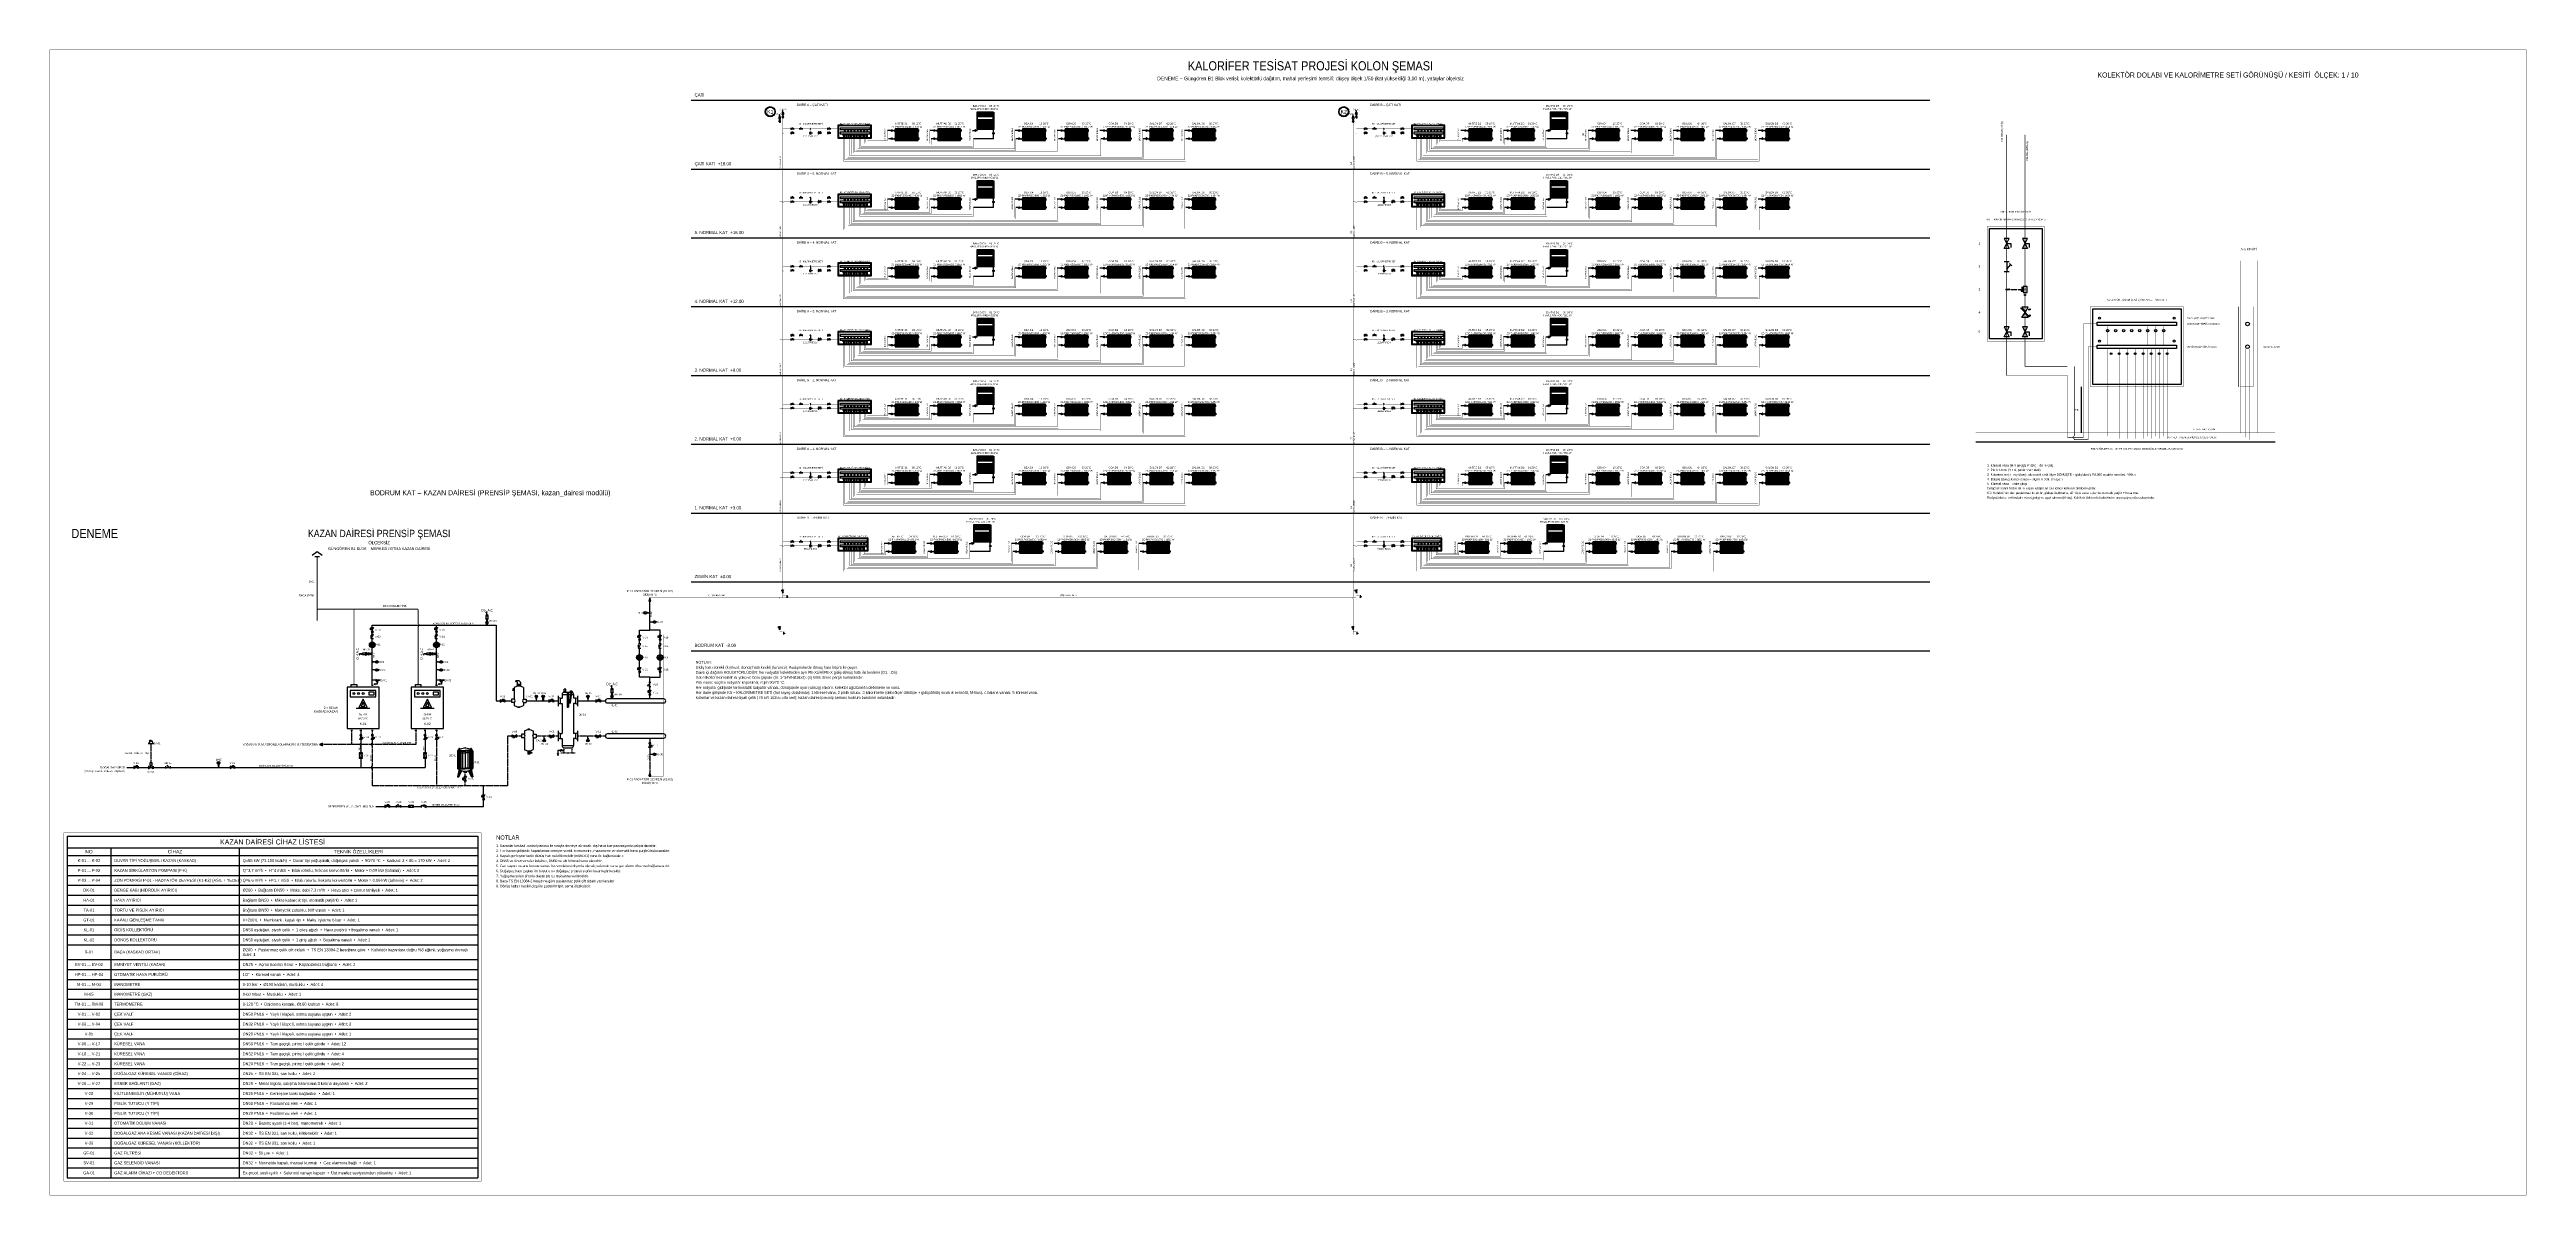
# Model space of a CAD drawing. Header units: centimetres. Extents: x -797 to 10101, y -12981 to 1521.
# Drawn here: x -797 to 10001, y -6575 to -1579 of the extents above; entities that cross this region are included whole.
import ezdxf
from ezdxf.enums import TextEntityAlignment as Align

# ---------------------------------------------------------------- set-up
doc = ezdxf.new("R2010")
doc.units = ezdxf.units.CM
for name, pattern in [('DASHED', [1.524, 1.27, -0.254]), ('HIDDEN', [0.375, 0.25, -0.125]), ('ISITMA DONUS HATTI', [1.66, 1.57, -0.02, -0.07])]:
    doc.linetypes.add(name, pattern=pattern)
for name, color, linetype in [('MTY-ISITMA-DONUS-BORU', 30, 'ISITMA DONUS HATTI'), ('MTY-ISITMA-GIDIS-BORU', 10, 'Continuous'), ('MTY-RADYATÖR', 2, 'Continuous'), ('MTY-TEFRIS', 15, 'Continuous'), ('MTY-VANA', 1, 'Continuous'), ('ROTAS-BASLIK', 7, 'Continuous'), ('ROTAS-CIHAZ', 135, 'Continuous'), ('ROTAS-DENEME', 1, 'Continuous'), ('ROTAS-DETAY', 7, 'Continuous'), ('ROTAS-DOGALGAZ-BORU', 2, 'Continuous'), ('ROTAS-DOGALGAZ-SEMBOL', 2, 'Continuous'), ('ROTAS-DOGALGAZ-SINYAL', 2, 'DASHED'), ('ROTAS-HESAP-BASLIK', 2, 'Continuous'), ('ROTAS-HESAP-CERCEVE', 4, 'Continuous'), ('ROTAS-HESAP-CIZGI', 1, 'Continuous'), ('ROTAS-HESAP-YAZI', 7, 'Continuous'), ('ROTAS-ISITMA-BACA', 8, 'Continuous'), ('ROTAS-ISITMA-BASLIK', 5, 'Continuous'), ('ROTAS-ISITMA-CAP', 41, 'Continuous'), ('ROTAS-ISITMA-CIHAZ', 135, 'Continuous'), ('ROTAS-ISITMA-DONUS', 30, 'DASHED'), ('ROTAS-ISITMA-ETIKET', 3, 'Continuous'), ('ROTAS-ISITMA-GIDIS', 10, 'Continuous'), ('ROTAS-ISITMA-KOLEKTOR', 6, 'Continuous'), ('ROTAS-ISITMA-KOLLEKTOR', 7, 'Continuous'), ('ROTAS-ISITMA-POMPA', 30, 'Continuous'), ('ROTAS-ISITMA-SEMBOL', 1, 'Continuous'), ('ROTAS-ISITMA-SINYAL', 3, 'DASHED'), ('ROTAS-ISITMA-VANA', 1, 'Continuous'), ('ROTAS-ISITMA-YAZI', 7, 'Continuous'), ('ROTAS-ISITMA-YOGUSMA', 6, 'DASHED'), ('ROTAS-KAT-BANDI', 8, 'Continuous'), ('ROTAS-KRITIK', 1, 'Continuous'), ('ROTAS-MASKE', 7, 'Continuous'), ('ROTAS-PAFTA', 7, 'Continuous'), ('ROTAS-RADYATOR', 2, 'Continuous'), ('ROTAS-SIHHI-SOGUK-SU', 5, 'Continuous'), ('ROTAS-VANA', 1, 'Continuous'), ('ROTAS-YAZI', 7, 'Continuous')]:
    doc.layers.add(name, color=color, linetype=linetype)
doc.styles.add('CAP', font='wturkce.SHX', dxfattribs={"width": 0.65})
doc.styles.add('MTYCAPLT', font='arial.ttf', dxfattribs={"width": 0.65, "height": 1})
doc.styles.add('ROTAS', font='arial.ttf')

# ---------------------------------------------------------------- blocks, each defined once
blk = doc.blocks.new('ROTAS-KOLEKTOR-SEMA-7')
for p, q in [((24, 19), (24, 0)), ((30, 37), (30, 25)), ((30, 19), (30, 0)), ((38, 19), (38, 0)), ((44, 37), (44, 25)), ((44, 19), (44, 0)), ((52, 19), (52, 0)), ((58, 37), (58, 25)), ((58, 19), (58, 0)), ((66, 19), (66, 0)), ((72, 37), (72, 25)), ((72, 19), (72, 0)), ((80, 19), (80, 0)), ((86, 37), (86, 25)), ((86, 19), (86, 0)), ((94, 19), (94, 0)), ((100, 37), (100, 25)), ((100, 19), (100, 0)), ((108, 19), (108, 0)), ((114, 37), (114, 25)), ((114, 19), (114, 0))]:
    blk.add_line(p, q)
for points in [[(0, 0), (132, 0), (132, 56), (0, 56)], [(3, 3), (129, 3), (129, 53), (3, 53)], [(10, 37), (126, 37), (126, 43), (10, 43)], [(10, 19), (126, 19), (126, 25), (10, 25)]]:
    blk.add_lwpolyline(points, close=True)
for centre in [(24, 13), (30, 31), (38, 13), (44, 31), (52, 13), (58, 31), (66, 13), (72, 31), (80, 13), (86, 31), (94, 13), (100, 31), (108, 13), (114, 31)]:
    blk.add_circle(centre, 1.6)
blk = doc.blocks.new('MTY-KURESEL VANA')
at = {"layer": 'MTY-VANA'}
for p, q in [((0, 0), (0, 8)), ((0, 8), (8, 8))]:
    blk.add_line(p, q, dxfattribs=at)
blk.add_lwpolyline([(-10, 5), (-10, -5), (10, 5), (10, -5), (-10, 5)], dxfattribs=at)
at = {"layer": 'MTY-VANA', "style": 'CAP', "width": 0.65}
blk.add_attdef('CAP', text='', height=5, rotation=26.5651, dxfattribs=at).set_placement((0, 0), align=Align.CENTER)
blk = doc.blocks.new('MTY-PISLIK TUTUCU')
at = {"layer": 'MTY-VANA'}
for p, q in [((-10, -5), (-10, 5)), ((-10, 0), (10, 0)), ((10, -5), (10, 5))]:
    blk.add_line(p, q, dxfattribs=at)
at = {"layer": 'MTY-VANA', "color": 1, "ltscale": 75}
for p, q in [((-6.1, 5.8), (-1.4, 10.5)), ((5.1, 0), (-3.7, 8.1))]:
    blk.add_line(p, q, dxfattribs=at)
at = {"layer": 'MTY-VANA', "style": 'CAP', "width": 0.65}
blk.add_attdef('CAP', text='', height=5, dxfattribs=at).set_placement((0, 0), align=Align.CENTER)
blk = doc.blocks.new('ROTAS-KALORIMETRE-SENSOR')
blk.add_hatch(color=7).paths.add_polyline_path([(1.2, 0), (1.2, 0.3), (1, 0.6), (0.8, 0.8), (0.6, 1), (0.3, 1.2), (0, 1.2), (-0.3, 1.2), (-0.6, 1), (-0.8, 0.8), (-1, 0.6), (-1.2, 0.3), (-1.2, 0), (-1.2, -0.3), (-1, -0.6), (-0.8, -0.8), (-0.6, -1), (-0.3, -1.2), (0, -1.2), (0.3, -1.2), (0.6, -1), (0.8, -0.8), (1, -0.6), (1.2, -0.3)])
for p, q in [((-1.6, 4), (1.6, 4)), ((0, 1.2), (0, 4))]:
    blk.add_line(p, q)
blk.add_circle((0, 0), 1.2)
at = {"style": 'ROTAS'}
blk.add_attdef('NO', text='', height=6, dxfattribs=at).set_placement((0, 6), align=Align.BOTTOM_CENTER)
blk = doc.blocks.new('ROTAS-KALORIMETRE-KM')
blk.add_hatch(color=7).paths.add_polyline_path([(12.2, 0), (12.2, 0.3), (12, 0.6), (11.8, 0.8), (11.6, 1), (11.3, 1.2), (11, 1.2), (10.7, 1.2), (10.4, 1), (10.2, 0.8), (10, 0.6), (9.8, 0.3), (9.8, 0), (9.8, -0.3), (10, -0.6), (10.2, -0.8), (10.4, -1), (10.7, -1.2), (11, -1.2), (11.3, -1.2), (11.6, -1), (11.8, -0.8), (12, -0.6), (12.2, -0.3)])
blk.add_line((-5, -6.5), (5, -6.5))
blk.add_lwpolyline([(-6, -4), (6, -4), (6, 4), (-6, 4)], close=True)
blk.add_lwpolyline([(2, -5.5), (5, -6.5), (2, -7.5)])
blk.add_circle((11, 0), 1.2)
at = {"style": 'ROTAS'}
blk.add_text('Q', height=4, dxfattribs=at).set_placement((0, 0), align=Align.MIDDLE_CENTER)
blk.add_attdef('NO', text='', height=6, dxfattribs=at).set_placement((0, 7), align=Align.BOTTOM_CENTER)
blk = doc.blocks.new('ROTAS-BALANS-VANASI')
for p, q in [((-9, -9), (9, 9)), ((-6, 6), (-6, 8.4)), ((6, 6), (6, 8.4))]:
    blk.add_line(p, q)
for points in [[(-10, 6), (-10, -6), (0, 0)], [(10, 6), (10, -6), (0, 0)]]:
    blk.add_lwpolyline(points, close=True)
blk.add_lwpolyline([(5.6, 7.3), (9, 9), (7.3, 5.6)])
for centre in [(-6, 9.4), (6, 9.4)]:
    blk.add_circle(centre, 1)
at = {"style": 'ROTAS'}
blk.add_attdef('NO', text='', height=6, dxfattribs=at).set_placement((0, 12), align=Align.BOTTOM_CENTER)
blk = doc.blocks.new('MTY-RADYATOR KOLON')
at = {"layer": 'MTY-ISITMA-DONUS-BORU'}
for p, q in [((11, 22), (0, 22)), ((18, 22), (26, 22))]:
    blk.add_line(p, q, dxfattribs=at)
at = {"layer": 'MTY-ISITMA-GIDIS-BORU'}
for p, q in [((11, 58), (-5, 58)), ((18, 58), (26, 58))]:
    blk.add_line(p, q, dxfattribs=at)
at = {"layer": 'MTY-RADYATÖR', "color": 15}
for p, q in [((12, 58), (12, 59)), ((12, 58), (13, 58)), ((12, 57), (12, 56)), ((13, 60), (14, 60)), ((13, 59), (13, 59)), ((13, 56), (13, 56)), ((13, 55), (14, 55)), ((14, 60), (14, 59)), ((14, 55), (14, 56)), ((15, 22), (14, 22)), ((15, 60), (15, 60)), ((15, 55), (15, 55)), ((16, 59), (16, 59)), ((17, 58), (16, 58)), ((16, 56), (16, 56)), ((17, 58), (17, 59)), ((17, 57), (17, 56)), ((26, 60), (27, 60)), ((26, 59), (26, 60)), ((26, 59), (27, 59)), ((26, 56), (26, 59)), ((26, 56), (27, 56)), ((26, 55), (26, 56)), ((26, 55), (27, 55)), ((26, 25), (27, 25)), ((26, 25), (26, 24)), ((26, 24), (27, 24)), ((26, 24), (26, 21)), ((26, 21), (27, 21)), ((26, 21), (26, 20)), ((26, 20), (27, 20)), ((27, 60), (27, 61)), ((27, 61), (28, 61)), ((27, 59), (27, 60)), ((27, 56), (27, 59)), ((27, 55), (27, 56)), ((27, 54), (27, 55)), ((27, 54), (28, 54)), ((27, 26), (28, 26)), ((27, 26), (27, 25)), ((27, 25), (27, 24)), ((27, 24), (27, 21)), ((27, 21), (27, 20)), ((27, 20), (27, 19)), ((27, 19), (28, 19)), ((28, 54), (28, 61)), ((28, 61), (28, 61)), ((28, 61), (29, 61)), ((28, 54), (28, 54)), ((28, 54), (29, 54)), ((28, 26), (28, 19)), ((28, 26), (28, 26)), ((28, 26), (29, 26)), ((28, 19), (28, 19)), ((28, 19), (29, 19)), ((32, 17), (32, 63)), ((32, 63), (38, 63)), ((33, 61), (32, 63)), ((33, 19), (32, 17)), ((38, 17), (32, 17)), ((33, 19), (33, 61)), ((33, 61), (36, 61)), ((36, 19), (33, 19)), ((36, 61), (38, 63)), ((36, 19), (36, 61)), ((36, 19), (38, 17)), ((38, 17), (38, 63)), ((42, 17), (42, 63)), ((43, 61), (42, 63)), ((42, 63), (48, 63)), ((43, 19), (42, 17)), ((48, 17), (42, 17)), ((43, 19), (43, 61)), ((43, 61), (46, 61)), ((46, 19), (43, 19)), ((46, 61), (48, 63)), ((46, 19), (46, 61)), ((46, 19), (48, 17)), ((48, 17), (48, 63)), ((51, 17), (51, 63)), ((53, 61), (51, 63)), ((51, 63), (58, 63)), ((53, 19), (51, 17)), ((58, 17), (51, 17)), ((53, 19), (53, 61)), ((53, 61), (56, 61)), ((56, 19), (53, 19)), ((56, 61), (58, 63)), ((56, 19), (56, 61)), ((56, 19), (58, 17)), ((58, 17), (58, 63)), ((61, 17), (61, 63)), ((61, 63), (68, 63)), ((63, 61), (61, 63)), ((63, 19), (61, 17)), ((68, 17), (61, 17)), ((63, 19), (63, 61)), ((63, 61), (66, 61)), ((66, 19), (63, 19)), ((66, 61), (68, 63)), ((66, 19), (66, 61)), ((66, 19), (68, 17)), ((68, 17), (68, 63)), ((71, 17), (71, 63)), ((71, 63), (78, 63)), ((73, 61), (71, 63)), ((73, 19), (71, 17)), ((78, 17), (71, 17)), ((73, 19), (73, 61)), ((73, 61), (76, 61)), ((76, 19), (73, 19)), ((76, 61), (78, 63)), ((76, 19), (76, 61)), ((76, 19), (78, 17)), ((78, 17), (78, 63)), ((81, 17), (81, 63)), ((81, 63), (88, 63)), ((83, 61), (81, 63)), ((83, 19), (81, 17)), ((88, 17), (81, 17)), ((83, 19), (83, 61)), ((83, 61), (86, 61)), ((86, 19), (83, 19)), ((86, 61), (88, 63)), ((86, 19), (86, 61)), ((86, 19), (88, 17)), ((88, 17), (88, 63)), ((91, 17), (91, 63)), ((91, 63), (98, 63)), ((93, 61), (91, 63)), ((93, 19), (91, 17)), ((98, 17), (91, 17)), ((93, 19), (93, 61)), ((93, 61), (96, 61)), ((96, 19), (93, 19)), ((96, 61), (98, 63)), ((96, 19), (96, 61)), ((96, 19), (98, 17)), ((98, 17), (98, 63)), ((101, 17), (101, 63)), ((101, 63), (108, 63)), ((103, 61), (101, 63)), ((103, 19), (101, 17)), ((108, 17), (101, 17)), ((103, 19), (103, 61)), ((103, 61), (106, 61)), ((106, 19), (103, 19)), ((106, 61), (108, 63)), ((106, 19), (106, 61)), ((106, 19), (108, 17)), ((108, 17), (108, 63)), ((111, 17), (111, 63)), ((111, 63), (117, 63)), ((113, 61), (111, 63)), ((113, 19), (111, 17)), ((117, 17), (111, 17)), ((113, 19), (113, 61)), ((113, 61), (116, 61)), ((116, 19), (113, 19)), ((116, 61), (117, 63)), ((116, 19), (116, 61)), ((116, 19), (117, 17)), ((117, 17), (117, 63)), ((121, 17), (121, 63)), ((121, 63), (127, 63)), ((123, 61), (121, 63)), ((123, 19), (121, 17)), ((127, 17), (121, 17)), ((123, 19), (123, 61)), ((123, 61), (126, 61)), ((126, 19), (123, 19)), ((126, 61), (127, 63)), ((126, 19), (126, 61)), ((126, 19), (127, 17)), ((127, 17), (127, 63)), ((131, 61), (130, 61)), ((131, 54), (130, 54)), ((131, 26), (130, 26)), ((131, 19), (130, 19)), ((131, 54), (131, 61)), ((131, 60), (131, 61)), ((131, 61), (131, 61)), ((131, 61), (131, 61)), ((132, 60), (131, 60)), ((131, 59), (131, 60)), ((132, 59), (131, 59)), ((131, 56), (131, 59)), ((132, 56), (131, 56)), ((131, 55), (131, 56)), ((132, 55), (131, 55)), ((131, 54), (131, 55)), ((131, 54), (131, 54)), ((131, 54), (131, 54)), ((131, 26), (131, 19)), ((131, 26), (131, 26)), ((131, 26), (131, 25)), ((131, 26), (131, 26)), ((132, 25), (131, 25)), ((131, 25), (131, 24)), ((132, 24), (131, 24)), ((131, 24), (131, 21)), ((132, 21), (131, 21)), ((131, 21), (131, 20)), ((132, 20), (131, 20)), ((131, 20), (131, 19)), ((131, 19), (131, 19)), ((131, 19), (131, 19)), ((132, 59), (132, 60)), ((132, 56), (132, 59)), ((132, 55), (132, 56)), ((132, 25), (132, 24)), ((132, 24), (132, 21)), ((132, 21), (132, 20))]:
    blk.add_line(p, q, dxfattribs=at)
blk.add_lwpolyline([(129, 65), (29, 65), (29, 15), (129, 15)], close=True, dxfattribs=at)
for centre, radius in [((14, 58), 3.45), ((14, 22), 3.45), ((14, 58), 2.72), ((14, 58), 1.41), ((14, 22), 0.697)]:
    blk.add_circle(centre, radius, dxfattribs=at)
for centre, radius, start, end in [((13, 28), 4.01, 267.9571, 308.0429), ((10, 22), 2.15, 320.2532, 39.7468), ((13, 24), 0.622, 108, 180), ((13, 18), 2.44, 37.6114, 106.3886), ((13, 21), 0.622, 180, 252), ((15, 25), 0.622, 36, 108), ((15, 20), 0.622, 252, 324), ((18, 25), 2.8, 186.5365, 245.4635), ((18, 20), 2.6, 112.1116, 175.8884), ((17, 22), 0.622, 324, 36), ((29, 62), 0.575, 274, 350), ((29, 53), 0.575, 10, 86), ((29, 27), 0.575, 274, 350), ((29, 18), 0.575, 10, 86), ((130, 62), 0.575, 190, 266), ((130, 53), 0.575, 94, 170), ((130, 27), 0.575, 190, 266), ((130, 18), 0.575, 94, 170)]:
    blk.add_arc(centre, radius, start, end, dxfattribs=at)
at = {"layer": 'MTY-RADYATÖR', "color": 2, "style": 'MTYCAPLT', "width": 0.65}
for tag, p, height in [('NO_001', (34, 42), 15), ('MAHAL_001', (63, 86), 10), ('RAD_001', (70, 72), 10), ('DERECE_001', (86, 32), 10)]:
    blk.add_attdef(tag, p, '', height=height, dxfattribs=at)
blk = doc.blocks.new('MTY-RADYATÖR BANYOPAN KOLON')
at = {"layer": 'MTY-ISITMA-DONUS-BORU'}
for p, q in [((87, 22), (0, 22)), ((87, 50), (87, 62)), ((87, 22), (87, 43))]:
    blk.add_line(p, q, dxfattribs=at)
at = {"layer": 'MTY-ISITMA-GIDIS-BORU'}
for p, q in [((-5, 58), (5, 58)), ((11, 58), (16, 58)), ((16, 58), (16, 62))]:
    blk.add_line(p, q, dxfattribs=at)
at = {"layer": 'MTY-RADYATÖR', "color": 15}
for p, q in [((9, 58), (7, 58)), ((88, 46), (86, 46))]:
    blk.add_line(p, q, dxfattribs=at)
at = {"layer": 'MTY-RADYATÖR', "color": 15, "linetype": 'ByBlock'}
for points in [[(14, 138), (14, 62)], [(18, 138), (14, 138)], [(18, 62), (18, 138)], [(85, 138), (18, 138)], [(85, 135), (18, 135)], [(85, 134), (18, 134)], [(85, 132), (18, 132)], [(85, 131), (18, 131)], [(85, 128), (18, 128)], [(85, 127), (18, 127)], [(85, 124), (18, 124)], [(85, 123), (18, 123)], [(85, 121), (18, 121)], [(85, 120), (18, 120)], [(85, 117), (18, 117)], [(85, 62), (85, 138)], [(85, 138), (89, 138)], [(89, 138), (89, 62)], [(14, 62), (18, 62)], [(85, 105), (18, 105)], [(85, 103), (18, 103)], [(85, 102), (18, 102)], [(85, 99), (18, 99)], [(85, 98), (18, 98)], [(85, 96), (18, 96)], [(85, 95), (18, 95)], [(85, 92), (18, 92)], [(85, 91), (18, 91)], [(85, 88), (18, 88)], [(85, 87), (18, 87)], [(85, 85), (18, 85)], [(85, 84), (18, 84)], [(85, 81), (18, 81)], [(85, 80), (18, 80)], [(85, 78), (18, 78)], [(85, 77), (18, 77)], [(85, 74), (18, 74)], [(85, 73), (18, 73)], [(85, 70), (18, 70)], [(85, 69), (18, 69)], [(85, 67), (18, 67)], [(85, 66), (18, 66)], [(85, 63), (18, 63)], [(89, 62), (85, 62)]]:
    blk.add_lwpolyline(points, dxfattribs=at)
at = {"layer": 'MTY-RADYATÖR', "color": 15}
for centre, radius in [((8, 58), 3.45), ((8, 58), 0.697), ((87, 46), 3.45), ((87, 46), 0.697)]:
    blk.add_circle(centre, radius, dxfattribs=at)
for centre, radius, start, end in [((4, 58), 2.15, 320.2532, 39.7468), ((6, 59), 0.622, 108, 180), ((6, 56), 0.622, 180, 252), ((6, 63), 4.01, 267.9571, 308.0429), ((7, 53), 2.44, 37.6114, 106.3886), ((9, 60), 0.622, 36, 108), ((12, 60), 2.8, 186.5365, 245.4635), ((12, 55), 2.6, 112.1116, 175.8884), ((9, 55), 0.622, 252, 324), ((10, 58), 0.622, 324, 36), ((83, 46), 2.15, 320.2532, 39.7468), ((85, 48), 0.622, 108, 180), ((85, 45), 0.622, 180, 252), ((85, 52), 4.01, 267.9571, 308.0429), ((86, 42), 2.44, 37.6114, 106.3886), ((88, 49), 0.622, 36, 108), ((88, 44), 0.622, 252, 324), ((91, 49), 2.8, 186.5365, 245.4635), ((91, 44), 2.6, 112.1116, 175.8884), ((89, 46), 0.622, 324, 36)]:
    blk.add_arc(centre, radius, start, end, dxfattribs=at)
at = {"layer": 'MTY-RADYATÖR', "style": 'MTYCAPLT', "width": 0.65}
for tag, p, height in [('DERECE_001', (32, 112), 10), ('MAHAL_001', (35, 158), 10), ('RAD_001', (42, 143), 10), ('NO_001', (41, 78), 15)]:
    blk.add_attdef(tag, p, '', height=height, dxfattribs=at)
blk = doc.blocks.new('ROTAS-KOLEKTOR-SEMA-8')
for p, q in [((24, 19), (24, 0)), ((30, 37), (30, 25)), ((30, 19), (30, 0)), ((38, 19), (38, 0)), ((44, 37), (44, 25)), ((44, 19), (44, 0)), ((52, 19), (52, 0)), ((58, 37), (58, 25)), ((58, 19), (58, 0)), ((66, 19), (66, 0)), ((72, 37), (72, 25)), ((72, 19), (72, 0)), ((80, 19), (80, 0)), ((86, 37), (86, 25)), ((86, 19), (86, 0)), ((94, 19), (94, 0)), ((100, 37), (100, 25)), ((100, 19), (100, 0)), ((108, 19), (108, 0)), ((114, 37), (114, 25)), ((114, 19), (114, 0)), ((122, 19), (122, 0)), ((128, 37), (128, 25)), ((128, 19), (128, 0))]:
    blk.add_line(p, q)
for points in [[(0, 0), (146, 0), (146, 56), (0, 56)], [(3, 3), (143, 3), (143, 53), (3, 53)], [(10, 37), (140, 37), (140, 43), (10, 43)], [(10, 19), (140, 19), (140, 25), (10, 25)]]:
    blk.add_lwpolyline(points, close=True)
for centre in [(24, 13), (30, 31), (38, 13), (44, 31), (52, 13), (58, 31), (66, 13), (72, 31), (80, 13), (86, 31), (94, 13), (100, 31), (108, 13), (114, 31), (122, 13), (128, 31)]:
    blk.add_circle(centre, 1.6)
blk = doc.blocks.new('ROTAS-KAZAN-DUVAR')
for p, q in [((106, 188), (114, 188)), ((40, 88), (100, 88)), ((16, -8), (24, -8)), ((56, -8), (64, -8)), ((106, -8), (114, -8))]:
    blk.add_line(p, q)
for points in [[(0, 0), (140, 0), (140, 180), (0, 180)], [(14, 138), (126, 138), (126, 166), (14, 166)], [(52, 92), (88, 92), (70, 128)], [(62, 96), (78, 96), (70, 114)], [(95, 146), (118, 146), (118, 158), (95, 158)]]:
    blk.add_lwpolyline(points, close=True)
blk.add_lwpolyline([(18, 180), (18, 192), (42, 192), (42, 180)])
for centre in [(30, 152), (50, 152), (70, 152)]:
    blk.add_circle(centre, 4)
blk = doc.blocks.new('MTY-EMNİYET VENTİLİ')
at = {"layer": 'MTY-VANA'}
for p, q in [((0, 22), (-4, 15)), ((-4, 15), (4, 15)), ((3, 30), (-3, 28)), ((3, 27), (-3, 28)), ((3, 27), (-3, 26)), ((0, 25), (-3, 26)), ((0, 34), (0, 30)), ((3, 30), (0, 30)), ((7, 26), (0, 22)), ((0, 22), (0, 25)), ((0, 22), (7, 18)), ((4, 15), (0, 22)), ((0, 15), (0, 0)), ((7, 18), (7, 26)), ((7, 22), (17, 22)), ((17, 8), (14, 14)), ((17, 22), (17, 12)), ((20, 14), (17, 8))]:
    blk.add_line(p, q, dxfattribs=at)
at = {"layer": 'MTY-VANA', "style": 'MTYCAPLT', "width": 0.65}
blk.add_attdef('CAP', text='', height=10, rotation=358.601, dxfattribs=at).set_placement((1, 6), align=Align.CENTER)
blk = doc.blocks.new('MTY-TERMOMETRE')
at = {"layer": 'MTY-VANA', "color": 1}
for p, q in [((-4, 20), (-5, 20)), ((-4, 19), (-5, 19)), ((-3, 22), (-4, 22)), ((-3, 21), (-4, 21)), ((-4, 20), (-4, 21)), ((-4, 19), (-4, 18)), ((-3, 18), (-4, 18)), ((-3, 17), (-4, 17)), ((-2, 23), (-3, 23)), ((-3, 22), (-3, 23)), ((-3, 20), (-1, 20)), ((-3, 20), (-3, 19)), ((-3, 19), (-1, 19)), ((-2, 23), (-2, 24)), ((-1, 23), (-1, 24)), ((1, 14), (-1, 14)), ((-1, 14), (-1, 14)), ((-1, 13), (-1, 13)), ((-1, 12), (-1, 13)), ((-1, 11), (-1, 12)), ((1, 12), (-1, 12)), ((-1, 9), (-1, 11)), ((1, 11), (-1, 11)), ((1, 9), (-1, 9)), ((0, 23), (0, 24)), ((0, 23), (0, 24)), ((0, 9), (0, 0)), ((1, 23), (1, 24)), ((5, 19), (1, 20)), ((5, 19), (1, 19)), ((1, 14), (1, 14)), ((1, 13), (1, 13)), ((1, 12), (1, 13)), ((1, 12), (1, 11)), ((1, 11), (1, 9)), ((2, 23), (2, 24)), ((2, 23), (3, 23)), ((3, 22), (3, 23)), ((3, 22), (4, 22)), ((3, 21), (4, 21)), ((3, 18), (4, 18)), ((3, 17), (4, 17)), ((4, 20), (4, 21)), ((4, 20), (5, 20)), ((4, 19), (4, 18)), ((4, 19), (5, 19))]:
    blk.add_line(p, q, dxfattribs=at)
for centre, radius in [((0, 20), 5.58), ((0, 20), 5.3), ((0, 19), 0.576)]:
    blk.add_circle(centre, radius, dxfattribs=at)
for centre, radius, start, end in [((0, 12), 1.33, 65.9035, 113.6507), ((-1, 13), 0.576, 54.6994, 125.3066), ((-1, 13), 0.576, 234.694, 305.3013), ((0, 14), 1.33, 246.3499, 294.0971), ((1, 13), 0.576, 54.6934, 125.3006), ((1, 13), 0.576, 234.7001, 305.3073)]:
    blk.add_arc(centre, radius, start, end, dxfattribs=at)
at = {"layer": 'MTY-VANA', "style": 'MTYCAPLT', "width": 0.65}
blk.add_text('T', height=3, dxfattribs=at).set_placement((0, 15, 0), align=Align.CENTER)
blk.add_attdef('CAP', text='', height=1, rotation=270, dxfattribs=at).set_placement((0, 0), align=Align.CENTER)
blk = doc.blocks.new('MTY-MANOMETRE')
at = {"layer": 'MTY-VANA', "color": 1}
for p, q in [((-4, 20), (-5, 20)), ((-4, 19), (-5, 19)), ((-3, 22), (-4, 22)), ((-3, 21), (-4, 21)), ((-4, 20), (-4, 21)), ((-4, 19), (-4, 18)), ((-3, 18), (-4, 18)), ((-3, 17), (-4, 17)), ((-2, 23), (-3, 23)), ((-3, 22), (-3, 23)), ((-3, 20), (-1, 20)), ((-3, 20), (-3, 19)), ((-3, 19), (-1, 19)), ((-2, 23), (-2, 24)), ((-1, 23), (-1, 24)), ((1, 14), (-1, 14)), ((-1, 14), (-1, 14)), ((-1, 13), (-1, 13)), ((-1, 12), (-1, 13)), ((-1, 11), (-1, 12)), ((1, 12), (-1, 12)), ((-1, 9), (-1, 11)), ((1, 11), (-1, 11)), ((1, 9), (-1, 9)), ((0, 23), (0, 24)), ((0, 23), (0, 24)), ((0, 9), (0, 8)), ((0, 2), (0, 0)), ((1, 23), (1, 24)), ((5, 19), (1, 20)), ((5, 19), (1, 19)), ((1, 14), (1, 14)), ((1, 13), (1, 13)), ((1, 12), (1, 13)), ((1, 12), (1, 11)), ((1, 11), (1, 9)), ((2, 23), (2, 24)), ((2, 23), (3, 23)), ((3, 22), (3, 23)), ((3, 22), (4, 22)), ((3, 21), (4, 21)), ((3, 18), (4, 18)), ((3, 17), (4, 17)), ((4, 20), (4, 21)), ((4, 20), (5, 20)), ((4, 19), (4, 18)), ((4, 19), (5, 19))]:
    blk.add_line(p, q, dxfattribs=at)
at = {"layer": 'MTY-VANA'}
for p, q in [((-2, 8), (1, 8)), ((0, 5), (-2, 8)), ((0, 5), (-2, 3)), ((-2, 3), (1, 3)), ((1, 8), (0, 5)), ((1, 3), (0, 5))]:
    blk.add_line(p, q, dxfattribs=at)
at = {"layer": 'MTY-VANA', "color": 1}
for centre, radius in [((0, 20), 5.58), ((0, 20), 5.3), ((0, 19), 0.576)]:
    blk.add_circle(centre, radius, dxfattribs=at)
at = {"layer": 'MTY-VANA'}
blk.add_circle((0, 5), 1.5, dxfattribs=at)
at = {"layer": 'MTY-VANA', "color": 1}
for centre, radius, start, end in [((0, 12), 1.33, 65.9035, 113.6507), ((-1, 13), 0.576, 54.6994, 125.3066), ((-1, 13), 0.576, 234.694, 305.3013), ((0, 14), 1.33, 246.3499, 294.0971), ((1, 13), 0.576, 54.6934, 125.3006), ((1, 13), 0.576, 234.7001, 305.3073)]:
    blk.add_arc(centre, radius, start, end, dxfattribs=at)
at = {"layer": 'MTY-VANA', "width": 0.7}
blk.add_text('M', height=3.59, dxfattribs=at).set_placement((0, 15, 0), align=Align.CENTER)
at = {"layer": 'MTY-VANA', "style": 'MTYCAPLT', "width": 0.65}
blk.add_attdef('CAP', text='', height=10, rotation=270, dxfattribs=at).set_placement((0, 0), align=Align.CENTER)
blk = doc.blocks.new('MTY-O.H.A.C')
at = {"layer": 'MTY-VANA', "color": 2}
for p, q in [((-5, 29), (5, 29)), ((-5, 29), (-5, 28)), ((-5, 28), (5, 28)), ((-5, 28), (-4, 26)), ((-4, 41), (-3, 43)), ((-4, 41), (4, 41)), ((-4, 29), (-4, 41)), ((-4, 26), (4, 26)), ((-4, 26), (-4, 24)), ((-4, 24), (4, 24)), ((-3, 43), (3, 43)), ((-3, 43), (3, 43)), ((-3, 43), (-3, 43)), ((-2, 47), (2, 47)), ((-2, 43), (-2, 47)), ((-2, 26), (-2, 24)), ((-1, 47), (-1, 43)), ((1, 47), (1, 43)), ((2, 47), (2, 43)), ((2, 26), (2, 24)), ((3, 43), (4, 41)), ((3, 43), (3, 43)), ((4, 41), (4, 29)), ((4, 26), (5, 28)), ((4, 24), (4, 26)), ((5, 28), (5, 29))]:
    blk.add_line(p, q, dxfattribs=at)
at = {"layer": 'MTY-VANA', "color": 2, "lineweight": -3}
for p, q in [((-2, 57), (-3, 57)), ((0, 47), (0, 54))]:
    blk.add_line(p, q, dxfattribs=at)
at = {"layer": 'MTY-VANA', "lineweight": -3}
for p, q in [((0, 24), (0, 19)), ((0, 5), (0, 0))]:
    blk.add_line(p, q, dxfattribs=at)
at = {"layer": 'MTY-VANA'}
for points in [[(4, 19), (-4, 19), (0, 12)], [(4, 5), (-4, 5), (0, 12)]]:
    blk.add_lwpolyline(points, close=True, dxfattribs=at)
blk.add_circle((0, 12), 4.46, dxfattribs=at)
at = {"layer": 'MTY-VANA', "color": 2, "lineweight": -3}
for centre, start, end in [((-3, 54), 90, 180), ((-2, 54), 0, 90)]:
    blk.add_arc(centre, 2.36, start, end, dxfattribs=at)
at = {"layer": 'MTY-VANA', "color": 2, "lineweight": -3, "style": 'MTYCAPLT', "width": 0.65}
blk.add_text('O.H.A.C', height=12, dxfattribs=at).set_placement((0, 65), align=Align.MIDDLE_CENTER)
at = {"layer": 'MTY-VANA', "style": 'MTYCAPLT', "width": 0.65}
blk.add_attdef('CAP', text='', height=10, rotation=270, dxfattribs=at).set_placement((0, 2), align=Align.CENTER)
blk = doc.blocks.new('ROTAS-POMPA')
blk.add_hatch(color=7).paths.add_polyline_path([(10.35, 0), (-4.95, 8.85), (-4.95, -8.85)])
blk.add_lwpolyline([(10.35, 0), (-4.95, 8.85), (-4.95, -8.85)], close=True)
for radius in [12.45, 10.35]:
    blk.add_circle((0, 0), radius)
blk = doc.blocks.new('MTY-CEKVALF VANA')
at = {"layer": 'MTY-VANA'}
h = blk.add_hatch(color=256, dxfattribs=at)
edge = h.paths.add_edge_path()
edge.add_arc((-10, 5), 1.41, 180, 540, ccw=False)
for p, q in [((-10, -5), (-10, 5)), ((-10, 5), (10, -5)), ((-6, 5), (6, 5)), ((6, 5), (0, 7)), ((10, -5), (10, 5))]:
    blk.add_line(p, q, dxfattribs=at)
at = {"layer": 'MTY-VANA', "style": 'MTYCAPLT', "width": 0.65}
blk.add_attdef('CAP', text='', height=10, dxfattribs=at).set_placement((0, -5), align=Align.CENTER)
blk = doc.blocks.new('MTY-ESNEK BAGLANTI')
at = {"layer": 'MTY-VANA'}
for p, q in [((-11, -7), (-11, 7)), ((-8, 3), (-6, 7)), ((-4, 3), (-6, 7)), ((-4, 3), (-2, 7)), ((0, 3), (-2, 7)), ((0, 3), (2, 7)), ((4, 3), (2, 7)), ((4, 3), (6, 7)), ((8, 3), (6, 7)), ((-8, -3), (-6, -7)), ((-4, -3), (-6, -7)), ((-4, -3), (-2, -7)), ((0, -3), (-2, -7)), ((0, -3), (2, -7)), ((4, -3), (2, -7)), ((4, -3), (6, -7)), ((8, -3), (6, -7))]:
    blk.add_line(p, q, dxfattribs=at)
for points in [[(-8, 7), (-11, 7), (-11, -7), (-8, -7)], [(11, 7), (8, 7), (8, -7), (11, -7)]]:
    blk.add_lwpolyline(points, close=True, dxfattribs=at)
at = {"layer": 'MTY-VANA', "style": 'MTYCAPLT', "width": 0.65}
blk.add_attdef('CAP', text='', height=10, dxfattribs=at).set_placement((0, 0), align=Align.CENTER)
blk = doc.blocks.new('MTY-HAVA AYIRICI')
at = {"layer": 'MTY-VANA', "color": 2, "linetype": 'Continuous'}
for p, q in [((107, 30), (57, 30)), ((57, 30), (57, -30)), ((107, 209), (82, 209)), ((82, 209), (82, 194)), ((90, 194), (82, 194)), ((82, 184), (84, 189)), ((95, 179), (82, 184)), ((84, 189), (88, 187)), ((88, 187), (90, 194)), ((93, 185), (97, 194)), ((93, 185), (97, 184)), ((95, 179), (97, 184)), ((107, 194), (97, 194)), ((107, 235), (107, 30)), ((135, 348), (140, 348)), ((135, 341), (135, 348)), ((135, 341), (140, 341)), ((140, 348), (143, 351)), ((140, 341), (143, 338)), ((143, 355), (187, 355)), ((143, 334), (143, 355)), ((158, 334), (143, 334)), ((158, 287), (154, 281)), ((219, 281), (154, 281)), ((158, 275), (154, 281)), ((158, 334), (158, 287)), ((215, 287), (158, 287)), ((215, 275), (158, 275)), ((158, 275), (158, 256)), ((205, 331), (210, 331)), ((215, 326), (215, 287)), ((215, 287), (219, 281)), ((215, 275), (219, 281)), ((215, 275), (215, 256)), ((266, 235), (266, 30)), ((266, 30), (317, 30)), ((317, 30), (317, -30)), ((107, -30), (57, -30)), ((107, -30), (107, -80)), ((170, -115), (170, -103)), ((203, -115), (170, -115)), ((203, -115), (203, -103)), ((266, -30), (317, -30)), ((266, -30), (266, -80))]:
    blk.add_line(p, q, dxfattribs=at)
for centre, radius, start, end in [((187, 114), 145, 56.634, 123.366), ((86, 0), 36.6, 304.6082, 55.3918), ((174, 326), 31.4, 8.2649, 66.5512), ((210, 326), 5.18, 0, 90), ((287, 0), 36.6, 124.6082, 235.3918), ((187, 40), 145, 236.634, 303.366)]:
    blk.add_arc(centre, radius, start, end, dxfattribs=at)
blk = doc.blocks.new('MTY-KURESEL VANA0')
at = {"layer": 'MTY-VANA'}
for p, q in [((0, 0), (0, 8)), ((0, 8), (8, 8))]:
    blk.add_line(p, q, dxfattribs=at)
blk.add_lwpolyline([(-10, 5), (-10, -5), (10, 5), (10, -5), (-10, 5)], dxfattribs=at)
blk = doc.blocks.new('MTY-DENGE KABI ŞEMADA')
at = {"layer": 'MTY-VANA', "color": 6, "linetype": 'Continuous'}
for p, q in [((0, 90), (0, -90)), ((35, 45), (0, 55)), ((35, 45), (70, 45)), ((70, 112), (70, 45)), ((100, 152), (240, 152)), ((270, 112), (270, 45)), ((305, 45), (270, 45)), ((305, 45), (340, 55)), ((340, 90), (340, -90)), ((35, -45), (0, -55)), ((35, -45), (70, -45)), ((70, -45), (70, -568)), ((270, -45), (270, -568)), ((305, -45), (270, -45)), ((305, -45), (340, -55)), ((0, -523), (0, -703)), ((35, -568), (0, -558)), ((35, -658), (0, -668)), ((35, -568), (70, -568)), ((35, -658), (70, -658)), ((70, -658), (70, -778)), ((100, -818), (240, -818)), ((305, -568), (270, -568)), ((305, -658), (270, -658)), ((270, -658), (270, -778)), ((305, -568), (340, -558)), ((305, -658), (340, -668)), ((340, -523), (340, -703))]:
    blk.add_line(p, q, dxfattribs=at)
at = {"layer": 'MTY-VANA', "color": 252, "linetype": 'Continuous'}
for p, q in [((35, 45), (35, -45)), ((70, 112), (270, 112)), ((137, 207), (107, 207)), ((107, 167), (107, 207)), ((137, 167), (107, 167)), ((119, 167), (119, 152)), ((126, 167), (126, 152)), ((137, 167), (137, 207)), ((160, 152), (160, -107)), ((180, 152), (180, -107)), ((221, 152), (200, -36)), ((233, 152), (212, -38)), ((219, 175), (242, 175)), ((219, 167), (219, 175)), ((226, 167), (239, 166)), ((242, 164), (242, 175)), ((305, 45), (305, -45)), ((160, -107), (180, -107)), ((200, -36), (212, -38)), ((100, -864), (-2, -864)), ((35, -568), (35, -658)), ((70, -778), (270, -778)), ((305, -568), (305, -658))]:
    blk.add_line(p, q, dxfattribs=at)
at = {"layer": 'MTY-VANA', "color": 252, "linetype": 'ByBlock'}
for p, q in [((-2, -864), (-2, -923)), ((-2, -939), (-10, -920)), ((6, -920), (-2, -939)), ((-2, -939), (-2, -957))]:
    blk.add_line(p, q, dxfattribs=at)
at = {"layer": 'MTY-VANA', "color": 6, "linetype": 'HIDDEN', "ltscale": 0.2}
for p, q in [((100, -818), (100, -903)), ((240, -818), (240, -903)), ((45, -903), (295, -903))]:
    blk.add_line(p, q, dxfattribs=at)
at = {"layer": 'MTY-VANA', "color": 6, "linetype": 'Continuous'}
for centre, start, end in [((119, 106), 112.9945, 173.2657), ((221, 106), 6.7343, 67.0055), ((119, -772), 186.7343, 247.0055), ((221, -772), 292.9945, 353.2657)]:
    blk.add_arc(centre, 49.8, start, end, dxfattribs=at)
at = {"layer": 'MTY-VANA', "color": 252, "linetype": 'Continuous'}
for centre, radius, start, end in [((228, 141), 27.5, 117.2059, 156.154), ((224, 148), 20, 83.2202, 117.2059), ((228, 141), 27.5, 2.4261, 65.629)]:
    blk.add_arc(centre, radius, start, end, dxfattribs=at)
at = {"layer": 'MTY-VANA', "xscale": 2, "yscale": 2, "zscale": 2}
blk.add_blockref('MTY-KURESEL VANA0', (54, -864), dxfattribs=at)
blk = doc.blocks.new('MTY-TORTU &PİSLİK AYIRICI')
at = {"layer": 'MTY-VANA', "color": 7, "linetype": 'Continuous'}
for p, q in [((13, 8), (0, 8)), ((0, 8), (0, -8)), ((13, 22), (13, 8)), ((36, 29), (28, 29)), ((36, 29), (28, 29)), ((28, 29), (28, 29)), ((29, 31), (36, 31)), ((29, 29), (29, 31)), ((29, 29), (29, 27)), ((31, 29), (31, 31)), ((34, 29), (34, 31)), ((36, 29), (36, 31)), ((36, 29), (36, 27)), ((36, 29), (36, 29)), ((52, 22), (52, 8)), ((52, 8), (65, 8)), ((65, 8), (65, -8)), ((13, -8), (0, -8)), ((13, -8), (13, -59)), ((28, -65), (28, -79)), ((37, -67), (28, -67)), ((37, -79), (28, -79)), ((45, -72), (34, -72)), ((45, -75), (34, -75)), ((37, -65), (37, -72)), ((37, -75), (37, -79)), ((45, -72), (45, -75)), ((52, -8), (65, -8)), ((52, -8), (52, -59))]:
    blk.add_line(p, q, dxfattribs=at)
for centre, radius, start, end in [((32, -9), 36.1, 56.634, 123.366), ((7, 0), 9.16, 304.6082, 55.3918), ((58, 0), 9.16, 124.6082, 235.3918), ((32, -29), 36.1, 236.634, 303.366), ((32, -73), 2.12, 35.093, 324.907)]:
    blk.add_arc(centre, radius, start, end, dxfattribs=at)
blk = doc.blocks.new('MTY-KITLENEBILIR VANA')
at = {"layer": 'MTY-VANA'}
for p, q in [((-10, -5), (-10, 5)), ((-10, -5), (10, 5)), ((10, -5), (-10, 5)), ((-4, 10), (-4, 6)), ((-4, 10), (4, 10)), ((-3, 8), (3, 8)), ((0, 0), (0, 8)), ((4, 10), (4, 6)), ((10, -5), (10, 5))]:
    blk.add_line(p, q, dxfattribs=at)
at = {"layer": 'MTY-VANA', "style": 'MTYCAPLT', "width": 0.65}
blk.add_attdef('CAP', text='', height=10, rotation=206.5651, dxfattribs=at).set_placement((0, 0), align=Align.CENTER)
blk = doc.blocks.new('MTY-GENLEŞME TANKI KOLON')
at = {"layer": 'MTY-TEFRIS', "color": 4, "ltscale": 100}
for p, q in [((-55, 151), (-55, 27)), ((-55, 139), (0, 139)), ((-44, 22), (-55, -36)), ((-53, 156), (0, 156)), ((-53, 23), (-44, 23)), ((-47, 168), (-47, 160)), ((-36, 22), (-47, -36)), ((-47, -36), (-25, 9)), ((-44, 26), (-36, 26)), ((-44, 23), (-44, 26)), ((-41, -5), (-33, 11)), ((-40, 168), (-40, 164)), ((-36, 23), (-36, 26)), ((-36, 23), (0, 23)), ((-11, 0), (-11, 2)), ((0, 2), (-11, 2)), ((0, 0), (-11, 0)), ((-1, 176), (-3, 173)), ((0, 173), (0, 177)), ((0, 173), (0, 177)), ((53, 156), (0, 156)), ((55, 139), (0, 139)), ((36, 23), (0, 23)), ((0, 2), (11, 2)), ((0, 0), (11, 0)), ((1, 176), (3, 173)), ((11, 0), (11, 2)), ((47, -36), (25, 9)), ((41, -5), (33, 11)), ((44, 26), (36, 26)), ((36, 23), (36, 26)), ((36, 22), (47, -36)), ((40, 168), (40, 164)), ((44, 23), (44, 26)), ((53, 23), (44, 23)), ((44, 22), (55, -36)), ((47, 168), (47, 160)), ((55, 151), (55, 27)), ((-55, -36), (-47, -36)), ((47, -36), (55, -36))]:
    blk.add_line(p, q, dxfattribs=at)
at = {"layer": 'MTY-TEFRIS', "color": 1, "ltscale": 100}
for p, q in [((-55, 151), (0, 151)), ((-55, 27), (0, 27)), ((-53, 151), (-53, 27)), ((-48, 151), (-48, 27)), ((-41, 151), (-41, 27)), ((-31, 151), (-31, 27)), ((-20, 151), (-20, 27)), ((55, 151), (0, 151)), ((0, 151), (0, 27)), ((55, 27), (0, 27)), ((20, 151), (20, 27)), ((31, 151), (31, 27)), ((41, 151), (41, 27)), ((48, 151), (48, 27)), ((53, 151), (53, 27))]:
    blk.add_line(p, q, dxfattribs=at)
at = {"layer": 'MTY-TEFRIS', "color": 4, "ltscale": 100}
for centre in [(-43, 167), (43, 167)]:
    blk.add_circle(centre, 2.11, dxfattribs=at)
for centre, radius, start, end in [((-49, 151), 6.27, 130.1725, 180), ((-49, 27), 6.27, 180, 229.8275), ((0, 80), 92.1, 89.8626, 124.7126), ((0, 93), 87.6, 233.0291, 239.4001), ((-43, 167), 3.96, 19.1946, 160.8054), ((-50, 23), 6.27, 348.9798, 0), ((0, 93), 87.6, 244.7643, 295.2357), ((-42, 23), 6.27, 348.9798, 0), ((-12, 1), 4.52, 13.3838, 76.0694), ((0, 175), 1.55, 90, 158.8439), ((0, 175), 1.55, 21.1561, 90), ((0, 80), 92.1, 55.2874, 90.1374), ((12, 1), 4.52, 103.9306, 166.6162), ((42, 23), 6.27, 180, 191.0202), ((43, 167), 3.96, 19.1946, 160.8054), ((50, 23), 6.27, 180, 191.0202), ((0, 93), 87.6, 300.5999, 306.9709), ((49, 151), 6.27, 0, 49.8275), ((49, 27), 6.27, 310.1725, 0)]:
    blk.add_arc(centre, radius, start, end, dxfattribs=at)
blk = doc.blocks.new('MTY-OTOMATIK DOLUM VANASI')
at = {"layer": 'MTY-VANA'}
for p, q in [((-10, -5), (-10, 5)), ((-10, 5), (10, 5)), ((10, -5), (10, 5)), ((10, -5), (-10, -5))]:
    blk.add_line(p, q, dxfattribs=at)
blk.add_circle((0, 0), 5, dxfattribs=at)
at = {"layer": 'MTY-VANA', "style": 'MTYCAPLT', "width": 0.65}
blk.add_attdef('CAP', text='', height=10, rotation=333.4349, dxfattribs=at).set_placement((0, 0), align=Align.CENTER)
blk = doc.blocks.new('ROTAS-SELENOID')
for points in [[(-10, 6), (-10, -6), (0, 0)], [(10, 6), (10, -6), (0, 0)]]:
    blk.add_hatch(color=7).paths.add_polyline_path(points)
blk.add_line((0, 0), (0, 10))
for points in [[(-10, 6), (-10, -6), (0, 0)], [(-5, 10), (5, 10), (5, 20), (-5, 20)], [(10, 6), (10, -6), (0, 0)]]:
    blk.add_lwpolyline(points, close=True)
at = {"style": 'ROTAS'}
blk.add_text('S', height=6, dxfattribs=at).set_placement((0, 15), align=Align.MIDDLE_CENTER)
blk = doc.blocks.new('ROTAS-GAZ-ALARM')
for p, q in [((-12, 0), (12, 0)), ((-4, 9), (-6, 14)), ((0, 9), (0, 15)), ((4, 9), (6, 14))]:
    blk.add_line(p, q)
blk.add_arc((0, 0), 9, 0, 180)
at = {"style": 'ROTAS'}
blk.add_text('G', height=5, dxfattribs=at).set_placement((0, 4), align=Align.MIDDLE_CENTER)
blk = doc.blocks.new('ROTAS-OK')
blk.add_hatch(color=7).paths.add_polyline_path([(0, 0), (-14, 5), (-14, -5)])
blk.add_lwpolyline([(0, 0), (-14, 5), (-14, -5)], close=True)
blk = doc.blocks.new('MTY-RADYATOR KOLON NO')
at = {"layer": 'MTY-RADYATÖR', "linetype": 'Continuous', "ltscale": 100}
blk.add_circle((0, 0), 27.5, dxfattribs=at)
at = {"layer": 'MTY-RADYATÖR', "color": 7, "linetype": 'Continuous', "ltscale": 100}
blk.add_circle((0, 0), 24.5, dxfattribs=at)
at = {"layer": 'MTY-RADYATÖR', "color": 0, "linetype": 'Continuous', "ltscale": 100, "style": 'MTYCAPLT'}
blk.add_attdef('KNO', text='', height=15, dxfattribs=at).set_placement((0, 0, 0), align=Align.MIDDLE_CENTER)
blk = doc.blocks.new('MTY-BOSALTMA VANA')
at = {"layer": 'MTY-ISITMA-DONUS-BORU', "ltscale": 25}
blk.add_lwpolyline([(0, -20), (0, 0)], dxfattribs=at)
at = {"layer": 'MTY-VANA'}
for p, q in [((0, -10), (4, -10)), ((4, -10), (4, -14))]:
    blk.add_line(p, q, dxfattribs=at)
blk.add_lwpolyline([(2.5, -5), (-2.5, -5), (2.5, -15), (-2.5, -15), (2.5, -5)], dxfattribs=at)
at = {"layer": 'MTY-VANA', "style": 'MTYCAPLT', "width": 0.65}
blk.add_attdef('CAP', text='', height=10, rotation=81.6166, dxfattribs=at).set_placement((0, -10), align=Align.CENTER)

msp = doc.modelspace()

# ---------------------------------------------------------------- linework, layer by layer
at = {"layer": 'ROTAS-DETAY', "const_width": 1.5}
for points in [[(7650, -2350), (7900, -2350), (7900, -2850), (7650, -2850)], [(8100, -2700), (8505, -2700), (8505, -3050), (8100, -3050)]]:
    msp.add_lwpolyline(points, close=True, dxfattribs=at)
at = {"layer": 'ROTAS-DETAY'}
for points in [[(7660, -2360), (7890, -2360), (7890, -2840), (7660, -2840)], [(8110, -2710), (8495, -2710), (8495, -3040), (8110, -3040)]]:
    msp.add_lwpolyline(points, close=True, dxfattribs=at)
for points, const_width in [([(8755, -2500), (8755, -3250)], 1.5), ([(8830, -2500), (8830, -3250)], 1.5), ([(8745, -2700), (8745, -3050)], 2), ([(8755, -2700), (8810, -2700), (8810, -3050), (8755, -3050)], 1), ([(7600, -3250), (8675, -3250)], 2), ([(8555, -3250), (8905, -3250)], 2)]:
    msp.add_lwpolyline(points, dxfattribs=dict(at, const_width=const_width))
for points in [[(8060, -3050), (8060, -3250)], [(7600, -3290), (8675, -3290)], [(8555, -3290), (8905, -3290)]]:
    msp.add_lwpolyline(points, dxfattribs=at)
at = {"layer": 'ROTAS-DOGALGAZ-BORU'}
msp.add_lwpolyline([(560, -4588), (560, -4604, 1), (560, -4614), (560, -4646)], format="xyb", dxfattribs=at)
for points in [[(560, -4547), (560, -4566)], [(840, -4547), (840, -4566)], [(840, -4588), (840, -4646)], [(-460, -4709), (-430, -4709)], [(-410, -4709), (-366, -4709)], [(-344, -4709), (-290, -4709)], [(-270, -4709), (-10, -4709)], [(10, -4709), (840, -4709)], [(560, -4668), (560, -4709)], [(840, -4668), (840, -4709)]]:
    msp.add_lwpolyline(points, dxfattribs=at)
at = {"layer": 'ROTAS-DOGALGAZ-SINYAL', "ltscale": 8}
msp.add_lwpolyline([(-355, -4604), (-355, -4688)], dxfattribs=at)
at = {"layer": 'ROTAS-HESAP-CERCEVE', "const_width": 2}
msp.add_lwpolyline([(-735, -6513), (1085, -6513), (1085, -4994), (-735, -4994)], close=True, dxfattribs=at)
at = {"layer": 'ROTAS-HESAP-CIZGI'}
for p, q in [((-720, -5009), (1070, -5009)), ((-720, -5009), (-720, -6498)), ((-720, -5059), (1070, -5059)), ((-530, -5059), (-530, -6498)), ((30, -5059), (30, -6498)), ((1070, -5009), (1070, -6498)), ((-720, -5093), (1070, -5093)), ((-720, -5136), (1070, -5136)), ((-720, -5180), (1070, -5180)), ((-720, -5223), (1070, -5223)), ((-720, -5266), (1070, -5266)), ((-720, -5309), (1070, -5309)), ((-720, -5352), (1070, -5352)), ((-720, -5396), (1070, -5396)), ((-720, -5439), (1070, -5439)), ((-720, -5482), (1070, -5482)), ((-720, -5547), (1070, -5547)), ((-720, -5590), (1070, -5590)), ((-720, -5633), (1070, -5633)), ((-720, -5676), (1070, -5676)), ((-720, -5720), (1070, -5720)), ((-720, -5763), (1070, -5763)), ((-720, -5806), (1070, -5806)), ((-720, -5850), (1070, -5850)), ((-720, -5893), (1070, -5893)), ((-720, -5936), (1070, -5936)), ((-720, -5979), (1070, -5979)), ((-720, -6022), (1070, -6022)), ((-720, -6066), (1070, -6066)), ((-720, -6109), (1070, -6109)), ((-720, -6152), (1070, -6152)), ((-720, -6196), (1070, -6196)), ((-720, -6239), (1070, -6239)), ((-720, -6282), (1070, -6282)), ((-720, -6325), (1070, -6325)), ((-720, -6368), (1070, -6368)), ((-720, -6412), (1070, -6412)), ((-720, -6455), (1070, -6455)), ((-720, -6498), (1070, -6498))]:
    msp.add_line(p, q, dxfattribs=at)
at = {"layer": 'ROTAS-ISITMA-BACA'}
msp.add_line((360, -3789), (380, -3789), dxfattribs=at)
msp.add_lwpolyline([(348, -3783), (370, -3767), (392, -3783)], dxfattribs=at)
for points, const_width in [([(370, -4069), (370, -3789)], 4), ([(810, -4019), (370, -4019)], 4), ([(530, -4347), (530, -4019)], 3)]:
    msp.add_lwpolyline(points, dxfattribs=dict(at, const_width=const_width))
at = {"layer": 'ROTAS-ISITMA-BACA', "const_width": 3}
msp.add_lwpolyline([(810, -4347), (810, -4094, 1), (810, -4084), (810, -4019)], format="xyb", dxfattribs=at)
at = {"layer": 'ROTAS-ISITMA-DONUS', "ltscale": 12, "const_width": 1}
for points in [[(2386, -4130), (2386, -3973, -1), (2386, -3967), (2386, -1898)], [(2386, -1943), (2397, -1943, 1), (2403, -1943), (2640, -1943)], [(4886, -4130), (4886, -3973, -1), (4886, -3967), (4886, -1898)], [(4886, -1943), (4897, -1943, 1), (4903, -1943), (5140, -1943)], [(2386, -2243), (2397, -2243, 1), (2403, -2243), (2640, -2243)], [(4886, -2243), (4897, -2243, 1), (4903, -2243), (5140, -2243)], [(2386, -2543), (2397, -2543, 1), (2403, -2543), (2640, -2543)], [(4886, -2543), (4897, -2543, 1), (4903, -2543), (5140, -2543)], [(2386, -2843), (2397, -2843, 1), (2403, -2843), (2640, -2843)], [(4886, -2843), (4897, -2843, 1), (4903, -2843), (5140, -2843)], [(2386, -3143), (2397, -3143, 1), (2403, -3143), (2640, -3143)], [(4886, -3143), (4897, -3143, 1), (4903, -3143), (5140, -3143)], [(2386, -3443), (2397, -3443, 1), (2403, -3443), (2640, -3443)], [(4886, -3443), (4897, -3443, 1), (4903, -3443), (5140, -3443)], [(2386, -3743), (2397, -3743, 1), (2403, -3743), (2640, -3743)], [(4886, -3743), (4897, -3743, 1), (4903, -3743), (5140, -3743)]]:
    msp.add_lwpolyline(points, format="xyb", dxfattribs=at)
for points in [[(2664, -1965), (2664, -2066), (4156, -2066), (4156, -1968)], [(2678, -1965), (2678, -2054), (3971, -2054), (3971, -1968)], [(2692, -1965), (2692, -2042), (3786, -2042), (3786, -1968)], [(2706, -1965), (2706, -2030), (3601, -2030), (3601, -1968)], [(2720, -1965), (2720, -2018), (3416, -2018), (3416, -1968)], [(2734, -1965), (2734, -2006), (3231, -2006), (3231, -1968)], [(2748, -1965), (2748, -1994), (3046, -1994), (3046, -1968)], [(2762, -1965), (2762, -1982), (2861, -1982), (2861, -1968)], [(5164, -1965), (5164, -2066), (6656, -2066), (6656, -1968)], [(5178, -1965), (5178, -2054), (6471, -2054), (6471, -1968)], [(5192, -1965), (5192, -2042), (6286, -2042), (6286, -1968)], [(5206, -1965), (5206, -2030), (6101, -2030), (6101, -1968)], [(5220, -1965), (5220, -2018), (5916, -2018), (5916, -1968)], [(5234, -1965), (5234, -2006), (5731, -2006), (5731, -1968)], [(5248, -1965), (5248, -1994), (5546, -1994), (5546, -1968)], [(5262, -1965), (5262, -1982), (5361, -1982), (5361, -1968)], [(2664, -2265), (2664, -2366), (4156, -2366), (4156, -2268)], [(2678, -2265), (2678, -2354), (3971, -2354), (3971, -2268)], [(2692, -2265), (2692, -2342), (3786, -2342), (3786, -2268)], [(2706, -2265), (2706, -2330), (3601, -2330), (3601, -2268)], [(2720, -2265), (2720, -2318), (3416, -2318), (3416, -2268)], [(2734, -2265), (2734, -2306), (3231, -2306), (3231, -2268)], [(2748, -2265), (2748, -2294), (3046, -2294), (3046, -2268)], [(2762, -2265), (2762, -2282), (2861, -2282), (2861, -2268)], [(5164, -2265), (5164, -2366), (6656, -2366), (6656, -2268)], [(5178, -2265), (5178, -2354), (6471, -2354), (6471, -2268)], [(5192, -2265), (5192, -2342), (6286, -2342), (6286, -2268)], [(5206, -2265), (5206, -2330), (6101, -2330), (6101, -2268)], [(5220, -2265), (5220, -2318), (5916, -2318), (5916, -2268)], [(5234, -2265), (5234, -2306), (5731, -2306), (5731, -2268)], [(5248, -2265), (5248, -2294), (5546, -2294), (5546, -2268)], [(5262, -2265), (5262, -2282), (5361, -2282), (5361, -2268)], [(2664, -2565), (2664, -2666), (4156, -2666), (4156, -2568)], [(2678, -2565), (2678, -2654), (3971, -2654), (3971, -2568)], [(2692, -2565), (2692, -2642), (3786, -2642), (3786, -2568)], [(2706, -2565), (2706, -2630), (3601, -2630), (3601, -2568)], [(2720, -2565), (2720, -2618), (3416, -2618), (3416, -2568)], [(2734, -2565), (2734, -2606), (3231, -2606), (3231, -2568)], [(2748, -2565), (2748, -2594), (3046, -2594), (3046, -2568)], [(2762, -2565), (2762, -2582), (2861, -2582), (2861, -2568)], [(5164, -2565), (5164, -2666), (6656, -2666), (6656, -2568)], [(5178, -2565), (5178, -2654), (6471, -2654), (6471, -2568)], [(5192, -2565), (5192, -2642), (6286, -2642), (6286, -2568)], [(5206, -2565), (5206, -2630), (6101, -2630), (6101, -2568)], [(5220, -2565), (5220, -2618), (5916, -2618), (5916, -2568)], [(5234, -2565), (5234, -2606), (5731, -2606), (5731, -2568)], [(5248, -2565), (5248, -2594), (5546, -2594), (5546, -2568)], [(5262, -2565), (5262, -2582), (5361, -2582), (5361, -2568)], [(2664, -2865), (2664, -2966), (4156, -2966), (4156, -2868)], [(2678, -2865), (2678, -2954), (3971, -2954), (3971, -2868)], [(2692, -2865), (2692, -2942), (3786, -2942), (3786, -2868)], [(2706, -2865), (2706, -2930), (3601, -2930), (3601, -2868)], [(2720, -2865), (2720, -2918), (3416, -2918), (3416, -2868)], [(2734, -2865), (2734, -2906), (3231, -2906), (3231, -2868)], [(2748, -2865), (2748, -2894), (3046, -2894), (3046, -2868)], [(2762, -2865), (2762, -2882), (2861, -2882), (2861, -2868)], [(5164, -2865), (5164, -2966), (6656, -2966), (6656, -2868)], [(5178, -2865), (5178, -2954), (6471, -2954), (6471, -2868)], [(5192, -2865), (5192, -2942), (6286, -2942), (6286, -2868)], [(5206, -2865), (5206, -2930), (6101, -2930), (6101, -2868)], [(5220, -2865), (5220, -2918), (5916, -2918), (5916, -2868)], [(5234, -2865), (5234, -2906), (5731, -2906), (5731, -2868)], [(5248, -2865), (5248, -2894), (5546, -2894), (5546, -2868)], [(5262, -2865), (5262, -2882), (5361, -2882), (5361, -2868)], [(2664, -3165), (2664, -3266), (4156, -3266), (4156, -3168)], [(2678, -3165), (2678, -3254), (3971, -3254), (3971, -3168)], [(2692, -3165), (2692, -3242), (3786, -3242), (3786, -3168)], [(2706, -3165), (2706, -3230), (3601, -3230), (3601, -3168)], [(2720, -3165), (2720, -3218), (3416, -3218), (3416, -3168)], [(2734, -3165), (2734, -3206), (3231, -3206), (3231, -3168)], [(2748, -3165), (2748, -3194), (3046, -3194), (3046, -3168)], [(2762, -3165), (2762, -3182), (2861, -3182), (2861, -3168)], [(5164, -3165), (5164, -3266), (6656, -3266), (6656, -3168)], [(5178, -3165), (5178, -3254), (6471, -3254), (6471, -3168)], [(5192, -3165), (5192, -3242), (6286, -3242), (6286, -3168)], [(5206, -3165), (5206, -3230), (6101, -3230), (6101, -3168)], [(5220, -3165), (5220, -3218), (5916, -3218), (5916, -3168)], [(5234, -3165), (5234, -3206), (5731, -3206), (5731, -3168)], [(5248, -3165), (5248, -3194), (5546, -3194), (5546, -3168)], [(5262, -3165), (5262, -3182), (5361, -3182), (5361, -3168)], [(2664, -3465), (2664, -3566), (4156, -3566), (4156, -3468)], [(2678, -3465), (2678, -3554), (3971, -3554), (3971, -3468)], [(2692, -3465), (2692, -3542), (3786, -3542), (3786, -3468)], [(2706, -3465), (2706, -3530), (3601, -3530), (3601, -3468)], [(2720, -3465), (2720, -3518), (3416, -3518), (3416, -3468)], [(2734, -3465), (2734, -3506), (3231, -3506), (3231, -3468)], [(2748, -3465), (2748, -3494), (3046, -3494), (3046, -3468)], [(2762, -3465), (2762, -3482), (2861, -3482), (2861, -3468)], [(5164, -3465), (5164, -3566), (6656, -3566), (6656, -3468)], [(5178, -3465), (5178, -3554), (6471, -3554), (6471, -3468)], [(5192, -3465), (5192, -3542), (6286, -3542), (6286, -3468)], [(5206, -3465), (5206, -3530), (6101, -3530), (6101, -3468)], [(5220, -3465), (5220, -3518), (5916, -3518), (5916, -3468)], [(5234, -3465), (5234, -3506), (5731, -3506), (5731, -3468)], [(5248, -3465), (5248, -3494), (5546, -3494), (5546, -3468)], [(5262, -3465), (5262, -3482), (5361, -3482), (5361, -3468)], [(2664, -3765), (2664, -3854), (3957, -3854), (3957, -3768)], [(2678, -3765), (2678, -3842), (3772, -3842), (3772, -3768)], [(2692, -3765), (2692, -3830), (3587, -3830), (3587, -3768)], [(2706, -3765), (2706, -3818), (3402, -3818), (3402, -3768)], [(2720, -3765), (2720, -3806), (3217, -3806), (3217, -3768)], [(2734, -3765), (2734, -3794), (3032, -3794), (3032, -3768)], [(2748, -3765), (2748, -3782), (2847, -3782), (2847, -3768)], [(5164, -3765), (5164, -3854), (6457, -3854), (6457, -3768)], [(5178, -3765), (5178, -3842), (6272, -3842), (6272, -3768)], [(5192, -3765), (5192, -3830), (6087, -3830), (6087, -3768)], [(5206, -3765), (5206, -3818), (5902, -3818), (5902, -3768)], [(5220, -3765), (5220, -3806), (5717, -3806), (5717, -3768)], [(5234, -3765), (5234, -3794), (5532, -3794), (5532, -3768)], [(5248, -3765), (5248, -3782), (5347, -3782), (5347, -3768)], [(4886, -4130), (1880, -4130), (1880, -4747), (1820, -4747)]]:
    msp.add_lwpolyline(points, dxfattribs=at)
at = {"layer": 'ROTAS-ISITMA-DONUS', "ltscale": 3, "const_width": 2}
msp.add_lwpolyline([(8030, -2960), (8030, -3264, 1), (8030, -3276), (8030, -3280), (8090, -3280), (8090, -2875), (8130, -2875)], format="xyb", dxfattribs=at)
at = {"layer": 'ROTAS-ISITMA-DONUS', "ltscale": 3, "const_width": 1}
for points in [[(8190, -2882), (8190, -3275)], [(8225, -2882), (8225, -3275)], [(8260, -2882), (8260, -3275)], [(8295, -2882), (8295, -3275)], [(8330, -2882), (8330, -3275)], [(8365, -2882), (8365, -3275)], [(8400, -2882), (8400, -3275)], [(8435, -2882), (8435, -3275)], [(8795, -2885), (8795, -3280), (8605, -3280)]]:
    msp.add_lwpolyline(points, dxfattribs=at)
at = {"layer": 'ROTAS-ISITMA-DONUS', "ltscale": 8}
msp.add_lwpolyline([(610, -4588), (610, -4604, 1), (610, -4614), (610, -4704, 1), (610, -4714), (610, -4789)], format="xyb", dxfattribs=at)
for points in [[(610, -4547), (610, -4566)], [(1220, -4572), (1200, -4572), (1200, -4789), (610, -4789)], [(890, -4547), (890, -4566)], [(890, -4588), (890, -4789)], [(1260, -4572), (1240, -4572)], [(1382, -4572), (1325, -4572)], [(1420, -4572), (1402, -4572)], [(1584, -4572), (1505, -4572)], [(1626, -4572), (1606, -4572)], [(1820, -4581), (1820, -4602)], [(1820, -4623), (1820, -4733)], [(1015, -4748), (1015, -4729)], [(1015, -4789), (1015, -4770)]]:
    msp.add_lwpolyline(points, dxfattribs=at)
at = {"layer": 'ROTAS-ISITMA-GIDIS'}
for points, const_width in [([(2400, -3970), (2400, -1880)], 1), ([(2400, -1925), (2640, -1925)], 1), ([(2670, -1965), (2670, -2060), (4151, -2060), (4151, -1932)], 1), ([(2684, -1965), (2684, -2048), (3966, -2048), (3966, -1932)], 1), ([(2698, -1965), (2698, -2036), (3781, -2036), (3781, -1932)], 1), ([(2712, -1965), (2712, -2024), (3596, -2024), (3596, -1932)], 1), ([(2726, -1965), (2726, -2012), (3411, -2012), (3411, -1932)], 1), ([(2740, -1965), (2740, -2000), (3226, -2000), (3226, -1932)], 1), ([(2754, -1965), (2754, -1988), (3041, -1988), (3041, -1932)], 1), ([(2768, -1965), (2768, -1976), (2856, -1976), (2856, -1932)], 1), ([(4900, -3970), (4900, -1880)], 1), ([(4900, -1925), (5140, -1925)], 1), ([(5170, -1965), (5170, -2060), (6651, -2060), (6651, -1932)], 1), ([(5184, -1965), (5184, -2048), (6466, -2048), (6466, -1932)], 1), ([(5198, -1965), (5198, -2036), (6281, -2036), (6281, -1932)], 1), ([(5212, -1965), (5212, -2024), (6096, -2024), (6096, -1932)], 1), ([(5226, -1965), (5226, -2012), (5911, -2012), (5911, -1932)], 1), ([(5240, -1965), (5240, -2000), (5726, -2000), (5726, -1932)], 1), ([(5254, -1965), (5254, -1988), (5541, -1988), (5541, -1932)], 1), ([(5268, -1965), (5268, -1976), (5356, -1976), (5356, -1932)], 1), ([(2400, -2225), (2640, -2225)], 1), ([(2670, -2265), (2670, -2360), (4151, -2360), (4151, -2232)], 1), ([(2684, -2265), (2684, -2348), (3966, -2348), (3966, -2232)], 1), ([(2698, -2265), (2698, -2336), (3781, -2336), (3781, -2232)], 1), ([(2712, -2265), (2712, -2324), (3596, -2324), (3596, -2232)], 1), ([(2726, -2265), (2726, -2312), (3411, -2312), (3411, -2232)], 1), ([(2740, -2265), (2740, -2300), (3226, -2300), (3226, -2232)], 1), ([(2754, -2265), (2754, -2288), (3041, -2288), (3041, -2232)], 1), ([(2768, -2265), (2768, -2276), (2856, -2276), (2856, -2232)], 1), ([(4900, -2225), (5140, -2225)], 1), ([(5170, -2265), (5170, -2360), (6651, -2360), (6651, -2232)], 1), ([(5184, -2265), (5184, -2348), (6466, -2348), (6466, -2232)], 1), ([(5198, -2265), (5198, -2336), (6281, -2336), (6281, -2232)], 1), ([(5212, -2265), (5212, -2324), (6096, -2324), (6096, -2232)], 1), ([(5226, -2265), (5226, -2312), (5911, -2312), (5911, -2232)], 1), ([(5240, -2265), (5240, -2300), (5726, -2300), (5726, -2232)], 1), ([(5254, -2265), (5254, -2288), (5541, -2288), (5541, -2232)], 1), ([(5268, -2265), (5268, -2276), (5356, -2276), (5356, -2232)], 1), ([(2400, -2525), (2640, -2525)], 1), ([(2670, -2565), (2670, -2660), (4151, -2660), (4151, -2532)], 1), ([(2684, -2565), (2684, -2648), (3966, -2648), (3966, -2532)], 1), ([(2698, -2565), (2698, -2636), (3781, -2636), (3781, -2532)], 1), ([(2712, -2565), (2712, -2624), (3596, -2624), (3596, -2532)], 1), ([(2726, -2565), (2726, -2612), (3411, -2612), (3411, -2532)], 1), ([(2740, -2565), (2740, -2600), (3226, -2600), (3226, -2532)], 1), ([(2754, -2565), (2754, -2588), (3041, -2588), (3041, -2532)], 1), ([(2768, -2565), (2768, -2576), (2856, -2576), (2856, -2532)], 1), ([(4900, -2525), (5140, -2525)], 1), ([(5170, -2565), (5170, -2660), (6651, -2660), (6651, -2532)], 1), ([(5184, -2565), (5184, -2648), (6466, -2648), (6466, -2532)], 1), ([(5198, -2565), (5198, -2636), (6281, -2636), (6281, -2532)], 1), ([(5212, -2565), (5212, -2624), (6096, -2624), (6096, -2532)], 1), ([(5226, -2565), (5226, -2612), (5911, -2612), (5911, -2532)], 1), ([(5240, -2565), (5240, -2600), (5726, -2600), (5726, -2532)], 1), ([(5254, -2565), (5254, -2588), (5541, -2588), (5541, -2532)], 1), ([(5268, -2565), (5268, -2576), (5356, -2576), (5356, -2532)], 1), ([(8000, -3000), (8000, -3270), (8070, -3270), (8070, -2775), (8130, -2775)], 2), ([(8175, -2782), (8175, -2868)], 1), ([(8210, -2782), (8210, -2868)], 1), ([(8245, -2782), (8245, -2868)], 1), ([(8280, -2782), (8280, -2868)], 1), ([(8315, -2782), (8315, -2868)], 1), ([(8350, -2782), (8350, -2868)], 1), ([(8385, -2782), (8385, -2868)], 1), ([(8420, -2782), (8420, -2868)], 1), ([(2400, -2825), (2640, -2825)], 1), ([(2670, -2865), (2670, -2960), (4151, -2960), (4151, -2832)], 1), ([(2684, -2865), (2684, -2948), (3966, -2948), (3966, -2832)], 1), ([(2698, -2865), (2698, -2936), (3781, -2936), (3781, -2832)], 1), ([(2712, -2865), (2712, -2924), (3596, -2924), (3596, -2832)], 1), ([(2726, -2865), (2726, -2912), (3411, -2912), (3411, -2832)], 1), ([(2740, -2865), (2740, -2900), (3226, -2900), (3226, -2832)], 1), ([(2754, -2865), (2754, -2888), (3041, -2888), (3041, -2832)], 1), ([(2768, -2865), (2768, -2876), (2856, -2876), (2856, -2832)], 1), ([(4900, -2825), (5140, -2825)], 1), ([(5170, -2865), (5170, -2960), (6651, -2960), (6651, -2832)], 1), ([(5184, -2865), (5184, -2948), (6466, -2948), (6466, -2832)], 1), ([(5198, -2865), (5198, -2936), (6281, -2936), (6281, -2832)], 1), ([(5212, -2865), (5212, -2924), (6096, -2924), (6096, -2832)], 1), ([(5226, -2865), (5226, -2912), (5911, -2912), (5911, -2832)], 1), ([(5240, -2865), (5240, -2900), (5726, -2900), (5726, -2832)], 1), ([(5254, -2865), (5254, -2888), (5541, -2888), (5541, -2832)], 1), ([(5268, -2865), (5268, -2876), (5356, -2876), (5356, -2832)], 1), ([(8175, -2882), (8175, -3265)], 1), ([(8210, -2882), (8210, -3265)], 1), ([(8245, -2882), (8245, -3265)], 1), ([(8280, -2882), (8280, -3265)], 1), ([(8315, -2882), (8315, -3265)], 1), ([(8350, -2882), (8350, -3265)], 1), ([(8385, -2882), (8385, -3265)], 1), ([(8420, -2882), (8420, -3265)], 1), ([(8775, -2885), (8775, -3270), (8605, -3270)], 1), ([(2400, -3125), (2640, -3125)], 1), ([(4900, -3125), (5140, -3125)], 1), ([(2670, -3165), (2670, -3260), (4151, -3260), (4151, -3132)], 1), ([(2684, -3165), (2684, -3248), (3966, -3248), (3966, -3132)], 1), ([(2698, -3165), (2698, -3236), (3781, -3236), (3781, -3132)], 1), ([(2712, -3165), (2712, -3224), (3596, -3224), (3596, -3132)], 1), ([(2726, -3165), (2726, -3212), (3411, -3212), (3411, -3132)], 1), ([(2740, -3165), (2740, -3200), (3226, -3200), (3226, -3132)], 1), ([(2754, -3165), (2754, -3188), (3041, -3188), (3041, -3132)], 1), ([(2768, -3165), (2768, -3176), (2856, -3176), (2856, -3132)], 1), ([(5170, -3165), (5170, -3260), (6651, -3260), (6651, -3132)], 1), ([(5184, -3165), (5184, -3248), (6466, -3248), (6466, -3132)], 1), ([(5198, -3165), (5198, -3236), (6281, -3236), (6281, -3132)], 1), ([(5212, -3165), (5212, -3224), (6096, -3224), (6096, -3132)], 1), ([(5226, -3165), (5226, -3212), (5911, -3212), (5911, -3132)], 1), ([(5240, -3165), (5240, -3200), (5726, -3200), (5726, -3132)], 1), ([(5254, -3165), (5254, -3188), (5541, -3188), (5541, -3132)], 1), ([(5268, -3165), (5268, -3176), (5356, -3176), (5356, -3132)], 1), ([(2400, -3425), (2640, -3425)], 1), ([(2670, -3465), (2670, -3560), (4151, -3560), (4151, -3432)], 1), ([(2684, -3465), (2684, -3548), (3966, -3548), (3966, -3432)], 1), ([(2698, -3465), (2698, -3536), (3781, -3536), (3781, -3432)], 1), ([(2712, -3465), (2712, -3524), (3596, -3524), (3596, -3432)], 1), ([(2726, -3465), (2726, -3512), (3411, -3512), (3411, -3432)], 1), ([(2740, -3465), (2740, -3500), (3226, -3500), (3226, -3432)], 1), ([(2754, -3465), (2754, -3488), (3041, -3488), (3041, -3432)], 1), ([(2768, -3465), (2768, -3476), (2856, -3476), (2856, -3432)], 1), ([(4900, -3425), (5140, -3425)], 1), ([(5170, -3465), (5170, -3560), (6651, -3560), (6651, -3432)], 1), ([(5184, -3465), (5184, -3548), (6466, -3548), (6466, -3432)], 1), ([(5198, -3465), (5198, -3536), (6281, -3536), (6281, -3432)], 1), ([(5212, -3465), (5212, -3524), (6096, -3524), (6096, -3432)], 1), ([(5226, -3465), (5226, -3512), (5911, -3512), (5911, -3432)], 1), ([(5240, -3465), (5240, -3500), (5726, -3500), (5726, -3432)], 1), ([(5254, -3465), (5254, -3488), (5541, -3488), (5541, -3432)], 1), ([(5268, -3465), (5268, -3476), (5356, -3476), (5356, -3432)], 1), ([(2400, -3725), (2640, -3725)], 1), ([(2670, -3765), (2670, -3848), (3952, -3848), (3952, -3732)], 1), ([(2684, -3765), (2684, -3836), (3767, -3836), (3767, -3732)], 1), ([(2698, -3765), (2698, -3824), (3582, -3824), (3582, -3732)], 1), ([(2712, -3765), (2712, -3812), (3397, -3812), (3397, -3732)], 1), ([(2726, -3765), (2726, -3800), (3212, -3800), (3212, -3732)], 1), ([(2740, -3765), (2740, -3788), (3027, -3788), (3027, -3732)], 1), ([(2754, -3765), (2754, -3776), (2842, -3776), (2842, -3732)], 1), ([(4900, -3725), (5140, -3725)], 1), ([(5170, -3765), (5170, -3848), (6452, -3848), (6452, -3732)], 1), ([(5184, -3765), (5184, -3836), (6267, -3836), (6267, -3732)], 1), ([(5198, -3765), (5198, -3824), (6082, -3824), (6082, -3732)], 1), ([(5212, -3765), (5212, -3812), (5897, -3812), (5897, -3732)], 1), ([(5226, -3765), (5226, -3800), (5712, -3800), (5712, -3732)], 1), ([(5240, -3765), (5240, -3788), (5527, -3788), (5527, -3732)], 1), ([(5254, -3765), (5254, -3776), (5342, -3776), (5342, -3732)], 1), ([(1820, -3970), (4900, -3970)], 1)]:
    msp.add_lwpolyline(points, dxfattribs=dict(at, const_width=const_width))
for points in [[(1820, -4110), (1820, -3984)], [(610, -4098), (610, -4089)], [(610, -4089), (1150, -4089), (1150, -4419), (1168, -4419)], [(890, -4098), (890, -4089)], [(610, -4128), (610, -4120)], [(610, -4162), (610, -4150)], [(610, -4351), (610, -4186)], [(890, -4128), (890, -4120)], [(890, -4162), (890, -4150)], [(890, -4351), (890, -4186)], [(1775, -4132), (1775, -4110), (1820, -4110)], [(1775, -4168), (1775, -4154)], [(1775, -4218), (1775, -4192)], [(1865, -4132), (1865, -4110), (1820, -4110)], [(1865, -4168), (1865, -4154)], [(1865, -4218), (1865, -4192)], [(1775, -4272), (1775, -4242)], [(1820, -4315), (1775, -4315), (1775, -4294)], [(1820, -4315), (1865, -4315), (1865, -4294)], [(1820, -4338), (1820, -4315)], [(1865, -4272), (1865, -4242)], [(1188, -4419), (1216, -4419)], [(1281, -4419), (1380, -4419)], [(1400, -4419), (1420, -4419)], [(1505, -4419), (1584, -4419)], [(1606, -4419), (1626, -4419)], [(1820, -4372), (1820, -4358)], [(1820, -4410), (1820, -4392)]]:
    msp.add_lwpolyline(points, dxfattribs=at)
at = {"layer": 'ROTAS-ISITMA-KOLEKTOR'}
for points in [[(8130, -2768), (8475, -2768), (8475, -2782), (8130, -2782)], [(8130, -2868), (8475, -2868), (8475, -2882), (8130, -2882)]]:
    msp.add_lwpolyline(points, close=True, dxfattribs=at)
for centre in [(8785, -2775), (8785, -2875)]:
    msp.add_circle(centre, 8, dxfattribs=at)
at = {"layer": 'ROTAS-ISITMA-KOLLEKTOR'}
for points in [[(1635, -4428), (1880, -4428, 1), (1880, -4410), (1635, -4410, 1)], [(1635, -4581), (1880, -4581, 1), (1880, -4563), (1635, -4563, 1)]]:
    msp.add_lwpolyline(points, format="xyb", close=True, dxfattribs=at)
at = {"layer": 'ROTAS-ISITMA-SEMBOL'}
for centre, radius in [((8140, -2750), 4.5), ((8175, -2805), 5), ((8210, -2805), 5), ((8245, -2805), 5), ((8280, -2805), 5), ((8315, -2805), 5), ((8350, -2805), 5), ((8385, -2805), 5), ((8420, -2805), 5), ((8465, -2750), 4.5), ((8140, -2850), 4.5), ((8190, -2905), 4), ((8225, -2905), 4), ((8260, -2905), 4), ((8295, -2905), 4), ((8330, -2905), 4), ((8365, -2905), 4), ((8400, -2905), 4), ((8435, -2905), 4), ((8465, -2850), 4.5)]:
    msp.add_circle(centre, radius, dxfattribs=at)
at = {"layer": 'ROTAS-ISITMA-YOGUSMA', "ltscale": 8}
for points in [[(800, -4609), (394, -4609)], [(520, -4547), (520, -4609)], [(800, -4547), (800, -4609)]]:
    msp.add_lwpolyline(points, dxfattribs=at)
at = {"layer": 'ROTAS-KAT-BANDI'}
for points in [[(2000, -1800), (7400, -1800)], [(2000, -2100), (7400, -2100)], [(2000, -2400), (7400, -2400)], [(2000, -2700), (7400, -2700)], [(2000, -3000), (7400, -3000)], [(2000, -3300), (7400, -3300)], [(2000, -3600), (7400, -3600)], [(2000, -3900), (7400, -3900)], [(2000, -4200), (7400, -4200)]]:
    msp.add_lwpolyline(points, dxfattribs=at)
at = {"layer": 'ROTAS-SIHHI-SOGUK-SU'}
for points in [[(846, -4879), (1095, -4879), (1095, -4850)], [(1095, -4828), (1095, -4789)], [(625, -4879), (664, -4879)], [(686, -4879), (714, -4879)], [(736, -4879), (770, -4879)], [(790, -4879), (824, -4879)]]:
    msp.add_lwpolyline(points, dxfattribs=at)

# ---------------------------------------------------------------- block references
at = {"layer": 'ROTAS-CIHAZ'}
ref = msp.add_blockref('MTY-RADYATOR KOLON NO', (2345, -1850), dxfattribs=dict(at, xscale=0.8, yscale=0.8))
ref.add_attrib('KNO', 'K1', dxfattribs={"layer": 'MTY-RADYATÖR', "color": 0, "height": 16, "style": 'MTYCAPLT'}).set_placement((2345, -1850), align=Align.MIDDLE_CENTER)
ref = msp.add_blockref('MTY-RADYATOR KOLON NO', (4845, -1850), dxfattribs=dict(at, xscale=0.8, yscale=0.8))
ref.add_attrib('KNO', 'K2', dxfattribs={"layer": 'MTY-RADYATÖR', "color": 0, "height": 16, "style": 'MTYCAPLT'}).set_placement((4845, -1850), align=Align.MIDDLE_CENTER)
at = {"layer": 'ROTAS-DOGALGAZ-SEMBOL'}
for name, p in [('ROTAS-GAZ-ALARM', (-355, -4604)), ('MTY-KURESEL VANA', (-420, -4709)), ('ROTAS-SELENOID', (-355, -4709)), ('MTY-PISLIK TUTUCU', (-280, -4709)), ('MTY-KURESEL VANA', (0, -4709))]:
    msp.add_blockref(name, p, dxfattribs=at)
at = {"layer": 'ROTAS-DOGALGAZ-SEMBOL', "rotation": -90.00000000000001}
for name, p in [('MTY-KURESEL VANA', (560, -4577)), ('MTY-KURESEL VANA', (840, -4577)), ('MTY-ESNEK BAGLANTI', (560, -4657)), ('MTY-ESNEK BAGLANTI', (840, -4657))]:
    msp.add_blockref(name, p, dxfattribs=at)
at = {"layer": 'ROTAS-ISITMA-CIHAZ'}
for name, p in [('ROTAS-KAZAN-DUVAR', (500, -4539)), ('ROTAS-KAZAN-DUVAR', (780, -4539)), ('MTY-TORTU &PİSLİK AYIRICI', (1260, -4572))]:
    msp.add_blockref(name, p, dxfattribs=at)
for name, p, xscale, yscale in [('MTY-HAVA AYIRICI', (1202, -4419), 0.25, 0.25), ('MTY-DENGE KABI ŞEMADA', (1420, -4419), 0.25, 0.25), ('MTY-GENLEŞME TANKI KOLON', (1015, -4729), 0.6000000000000001, 0.6000000000000001)]:
    msp.add_blockref(name, p, dxfattribs=dict(at, xscale=xscale, yscale=yscale))
at = {"layer": 'ROTAS-ISITMA-DONUS', "rotation": 90}
msp.add_blockref('ROTAS-OK', (1820, -4733), dxfattribs=at)
at = {"layer": 'ROTAS-ISITMA-GIDIS', "rotation": 90}
msp.add_blockref('ROTAS-OK', (1820, -3970), dxfattribs=at)
at = {"layer": 'ROTAS-ISITMA-KOLEKTOR'}
for name, p in [('ROTAS-KOLEKTOR-SEMA-8', (2640, -1965)), ('ROTAS-KOLEKTOR-SEMA-8', (5140, -1965)), ('ROTAS-KOLEKTOR-SEMA-8', (2640, -2265)), ('ROTAS-KOLEKTOR-SEMA-8', (5140, -2265)), ('ROTAS-KOLEKTOR-SEMA-8', (2640, -2565)), ('ROTAS-KOLEKTOR-SEMA-8', (5140, -2565)), ('ROTAS-KOLEKTOR-SEMA-8', (2640, -2865)), ('ROTAS-KOLEKTOR-SEMA-8', (5140, -2865)), ('ROTAS-KOLEKTOR-SEMA-8', (2640, -3165)), ('ROTAS-KOLEKTOR-SEMA-8', (5140, -3165)), ('ROTAS-KOLEKTOR-SEMA-8', (2640, -3465)), ('ROTAS-KOLEKTOR-SEMA-8', (5140, -3465)), ('ROTAS-KOLEKTOR-SEMA-7', (2640, -3765)), ('ROTAS-KOLEKTOR-SEMA-7', (5140, -3765))]:
    msp.add_blockref(name, p, dxfattribs=at)
at = {"layer": 'ROTAS-ISITMA-POMPA', "rotation": 90}
for p in [(610, -4174), (890, -4174), (1775, -4230), (1865, -4230)]:
    msp.add_blockref('ROTAS-POMPA', p, dxfattribs=at)
at = {"layer": 'ROTAS-ISITMA-VANA'}
for name, p, rotation in [('MTY-KURESEL VANA', (610, -4109), 90), ('MTY-KURESEL VANA', (890, -4109), 90), ('MTY-MANOMETRE', (1820, -4035), 90), ('MTY-TERMOMETRE', (1820, -4075), -90.00000000000001), ('MTY-O.H.A.C', (610, -4214), 90), ('MTY-CEKVALF VANA', (610, -4139), 90), ('MTY-O.H.A.C', (890, -4214), 90), ('MTY-CEKVALF VANA', (890, -4139), 90), ('MTY-KURESEL VANA', (1775, -4143), 90), ('MTY-CEKVALF VANA', (1775, -4180), 90), ('MTY-KURESEL VANA', (1865, -4143), 90), ('MTY-CEKVALF VANA', (1865, -4180), 90), ('MTY-MANOMETRE', (610, -4249), -90.00000000000001), ('MTY-TERMOMETRE', (610, -4284), -90.00000000000001), ('MTY-MANOMETRE', (890, -4249), -90.00000000000001), ('MTY-TERMOMETRE', (890, -4284), -90.00000000000001), ('MTY-KURESEL VANA', (1775, -4283), 90), ('MTY-KURESEL VANA', (1865, -4283), 90), ('MTY-EMNİYET VENTİLİ', (610, -4329), -90.00000000000001), ('MTY-EMNİYET VENTİLİ', (890, -4329), -90.00000000000001), ('MTY-PISLIK TUTUCU', (1820, -4348), 90), ('MTY-KURESEL VANA', (1820, -4382), 90), ('MTY-KURESEL VANA', (610, -4577), -90.00000000000001), ('MTY-KURESEL VANA', (890, -4577), -90.00000000000001), ('MTY-KURESEL VANA', (1230, -4572), 180), ('MTY-TERMOMETRE', (1360, -4572), 180), ('MTY-KURESEL VANA', (1392, -4572), 180), ('MTY-TERMOMETRE', (1550, -4572), 180), ('MTY-KURESEL VANA', (1595, -4572), 180), ('MTY-KURESEL VANA', (1820, -4612), -90.00000000000001), ('MTY-KITLENEBILIR VANA', (1015, -4759), 90), ('MTY-TERMOMETRE', (1820, -4652), -90.00000000000001), ('MTY-KURESEL VANA', (1095, -4839), 90)]:
    msp.add_blockref(name, p, dxfattribs=dict(at, rotation=rotation))
for name, p in [('MTY-O.H.A.C', (1110, -4089)), ('MTY-KURESEL VANA', (1178, -4419)), ('MTY-TERMOMETRE', (1325, -4419)), ('MTY-MANOMETRE', (1355, -4419)), ('MTY-KURESEL VANA', (1390, -4419)), ('MTY-TERMOMETRE', (1550, -4419)), ('MTY-KURESEL VANA', (1595, -4419)), ('MTY-O.H.A.C', (1655, -4410)), ('MTY-MANOMETRE', (-60, -4709)), ('MTY-KURESEL VANA', (675, -4879)), ('MTY-PISLIK TUTUCU', (725, -4879)), ('MTY-OTOMATIK DOLUM VANASI', (780, -4879)), ('MTY-CEKVALF VANA', (835, -4879))]:
    msp.add_blockref(name, p, dxfattribs=at)
at = {"layer": 'ROTAS-ISITMA-YOGUSMA', "rotation": 180}
msp.add_blockref('ROTAS-OK', (380, -4609), dxfattribs=at)

# ---------------------------------------------------------------- texts
at = {"layer": 'ROTAS-BASLIK', "style": 'ROTAS', "width": 0.85}
msp.add_text('KOLEKTÖR DOLABI VE KALORİMETRE SETİ GÖRÜNÜŞÜ / KESİTİ  ÖLÇEK: 1 / 10', height=22, dxfattribs=at).set_placement((8700, -1690), align=Align.MIDDLE_CENTER)
at = {"layer": 'ROTAS-DETAY', "style": 'ROTAS', "width": 0.85}
for s, height, p in [('HOL – KALORİMETRE (SAYAÇ) DOLABI 50×100×15', 8, (7775, -2320)), ('okuma kapağı ortak alana açılır', 7, (7775, -2285)), ('A-A KESİTİ', 10, (8790, -2450)), ('KOLEKTÖR DOLABI (8 AĞIZ) 81×70×11 – SIVA ALTI', 8, (8302, -2670)), ('RADYATÖRLERE (D1…Dn) PE-Xc/Al/PE-X Ø16x2, GİDİŞ-DÖNÜŞ PARALEL, DUVAR BOYU', 7, (8302, -3320))]:
    msp.add_text(s, height=height, dxfattribs=at).set_placement(p, align=Align.MIDDLE_CENTER)
for s, height, p in [('1', 10, (7620, -2425)), ('2', 10, (7620, -2525)), ('3', 10, (7620, -2625)), ('4', 10, (7620, -2725)), ('5', 10, (7620, -2810)), ('+40', 8, (8050, -3150)), ('±0,00 BİTMİŞ DÖŞEME', 7, (8650, -3235)), ('ŞAP (PEX HATLAR ŞAP İÇİNDE, İZOLASYONLU)', 7, (8650, -3270))]:
    msp.add_text(s, height=height, dxfattribs=at).set_placement(p, align=Align.MIDDLE_RIGHT)
for s, height, p in [('otomatik purjör + boşaltma vanası', 6, (8520, -2750)), ('duvar nişi 11 cm', 7, (8855, -2875))]:
    msp.add_text(s, height=height, dxfattribs=at).set_placement(p, align=Align.MIDDLE_LEFT)
at = {"layer": 'ROTAS-HESAP-BASLIK', "style": 'ROTAS'}
for s, height, p in [('NO', 15, (-625, -5076)), ('CİHAZ', 15, (-250, -5076)), ('KAZAN DAİRESİ CİHAZ LİSTESİ', 22, (175, -5034)), ('TEKNİK ÖZELLİKLERİ', 15, (550, -5076))]:
    msp.add_text(s, height=height, dxfattribs=at).set_placement(p, align=Align.MIDDLE_CENTER)
at = {"layer": 'ROTAS-HESAP-YAZI', "style": 'ROTAS'}
for s, p in [('K-01 ... K-02', (-625, -5115)), ('P-01 ... P-02', (-625, -5158)), ('P-03 ... P-04', (-625, -5201)), ('DK-01', (-625, -5244)), ('HA-01', (-625, -5288)), ('GT-01', (-625, -5374)), ('TA-01', (-625, -5331)), ('KL-01', (-625, -5417)), ('KL-02', (-625, -5461)), ('HP-01 ... HP-04', (-625, -5612)), ('EV-01 ... EV-02', (-625, -5568)), ('B-01', (-625, -5514)), ('M-01 ... M-04', (-625, -5655)), ('M-05', (-625, -5698)), ('TM-01 ... TM-08', (-625, -5741)), ('V-01 ... V-02', (-625, -5785)), ('V-03 ... V-04', (-625, -5828)), ('V-06 ... V-17', (-625, -5914)), ('V-05', (-625, -5871)), ('V-18 ... V-21', (-625, -5958)), ('V-22 ... V-23', (-625, -6001)), ('V-24 ... V-25', (-625, -6044)), ('V-26 ... V-27', (-625, -6087)), ('V-28', (-625, -6131)), ('V-29', (-625, -6174)), ('V-30', (-625, -6217)), ('V-31', (-625, -6260)), ('V-32', (-625, -6304)), ('V-33', (-625, -6347)), ('GF-01', (-625, -6390)), ('GA-01', (-625, -6477)), ('SV-01', (-625, -6433))]:
    msp.add_text(s, height=12.5, dxfattribs=at).set_placement(p, align=Align.MIDDLE_CENTER)
for s, p in [('DUVAR TİPİ YOĞUŞMALI KAZAN (KASKAD)', (-515, -5115)), ('KAZAN SİRKÜLASYON POMPASI (P-K)', (-515, -5158)), ('Q=85 kW (73.100 kcal/h)  •  Duvar tipi yoğuşmalı, doğalgaz yakıtlı  •  90/70 °C  •  Kaskad: 2 × 85 = 170 kW  •  Adet: 2', (45, -5115)), ('Q=3,7 m³/h  •  H=4 mSS  •  Islak rotorlu, frekans konvertörlü  •  Motor ≈ 0,09 kW (tahmini)  •  Adet: 2', (45, -5158)), ('ZON POMPASI P-01 - RADYATÖR DEVRESİ (K1-K2) (ASIL + YEDEK)', (-515, -5201)), ('DENGE KABI (HİDROLİK AYIRICI)', (-515, -5244)), ('HAVA AYIRICI', (-515, -5288)), ('Q=6,6 m³/h  •  H=1,7 mSS  •  Islak rotorlu, frekans konvertörlü  •  Motor ≈ 0,09 kW (tahmini)  •  Adet: 2', (45, -5201)), ('Ø200  •  Bağlantı DN50  •  Maks. debi 7,3 m³/h  •  Hava atıcı + çamur tahliyeli  •  Adet: 1', (45, -5244)), ('Bağlantı DN50  •  Mikro kabarcık tipi, otomatik purjörlü  •  Adet: 1', (45, -5288)), ('TORTU VE PİSLİK AYIRICI', (-515, -5331)), ('KAPALI GENLEŞME TANKI', (-515, -5374)), ('V=200 L  •  Membranlı, kapalı tip  •  Maks. işletme 6 bar  •  Adet: 1', (45, -5374)), ('Bağlantı DN50  •  Manyetik çubuklu, blöf vanalı  •  Adet: 1', (45, -5331)), ('GİDİŞ KOLLEKTÖRÜ', (-515, -5417)), ('DÖNÜŞ KOLLEKTÖRÜ', (-515, -5461)), ('DN50 eşdeğeri, siyah çelik  •  1 çıkış ağızlı  •  Hava purjörü + boşaltma vanalı  •  Adet: 1', (45, -5417)), ('DN50 eşdeğeri, siyah çelik  •  1 giriş ağızlı  •  Boşaltma vanalı  •  Adet: 1', (45, -5461)), ('Ø200  •  Paslanmaz çelik çift cidarlı  •  TS EN 13384-2 hesabına göre  •  Kollektör kazanlara doğru %3 eğimli, yoğuşma drenajlı', (45, -5504)), ('BACA (KASKAD ORTAK)', (-515, -5514)), ('EMNİYET VENTİLİ (KAZAN)', (-515, -5568)), ('OTOMATİK HAVA PURJÖRÜ', (-515, -5612)), ('Adet: 1', (45, -5525)), ('DN25  •  Açma basıncı 6 bar  •  Kapatılamaz bağlantı  •  Adet: 2', (45, -5568)), ('1/2"  •  Küresel vanalı  •  Adet: 4', (45, -5612)), ('MANOMETRE', (-515, -5655)), ('MANOMETRE (GAZ)', (-515, -5698)), ('0-10 bar  •  Ø100 kadran, musluklu  •  Adet: 4', (45, -5655)), ('0-60 mbar  •  Musluklu  •  Adet: 1', (45, -5698)), ('TERMOMETRE', (-515, -5741)), ('ÇEK VALF', (-515, -5785)), ('ÇEK VALF', (-515, -5828)), ('0-120 °C  •  Daldırma kovanlı, Ø100 kadran  •  Adet: 8', (45, -5741)), ('DN50 PN16  •  Yaylı / klapeli, ısıtma suyuna uygun  •  Adet: 2', (45, -5785)), ('DN32 PN16  •  Yaylı / klapeli, ısıtma suyuna uygun  •  Adet: 2', (45, -5828)), ('ÇEK VALF', (-515, -5871)), ('KÜRESEL VANA', (-515, -5914)), ('DN20 PN16  •  Yaylı / klapeli, ısıtma suyuna uygun  •  Adet: 1', (45, -5871)), ('DN50 PN16  •  Tam geçişli, pirinç / çelik gövde  •  Adet: 12', (45, -5914)), ('KÜRESEL VANA', (-515, -5958)), ('KÜRESEL VANA', (-515, -6001)), ('DOĞALGAZ KÜRESEL VANASI (CİHAZ)', (-515, -6044)), ('DN32 PN16  •  Tam geçişli, pirinç / çelik gövde  •  Adet: 4', (45, -5958)), ('DN20 PN16  •  Tam geçişli, pirinç / çelik gövde  •  Adet: 2', (45, -6001)), ('DN25  •  TS EN 331, sarı kollu  •  Adet: 2', (45, -6044)), ('ESNEK BAĞLANTI (GAZ)', (-515, -6087)), ('KİLİTLENEBİLİR (MÜHÜRLÜ) VANA', (-515, -6131)), ('DN25  •  Metal örgülü, çalışma basıncının 3 katına dayanıklı  •  Adet: 2', (45, -6087)), ('DN25 PN16  •  Genleşme tankı bağlantısı  •  Adet: 1', (45, -6131)), ('PİSLİK TUTUCU (Y TİPİ)', (-515, -6174)), ('PİSLİK TUTUCU (Y TİPİ)', (-515, -6217)), ('OTOMATİK DOLUM VANASI', (-515, -6260)), ('DN50 PN16  •  Paslanmaz elek  •  Adet: 1', (45, -6174)), ('DN20 PN16  •  Paslanmaz elek  •  Adet: 1', (45, -6217)), ('DN20  •  Basınç ayarlı (1-4 bar), manometreli  •  Adet: 1', (45, -6260)), ('DOĞALGAZ ANA KESME VANASI (KAZAN DAİRESİ DIŞI)', (-515, -6304)), ('DOĞALGAZ KÜRESEL VANASI (KOLLEKTÖR)', (-515, -6347)), ('DN32  •  TS EN 331, sarı kollu, kilitlenebilir  •  Adet: 1', (45, -6304)), ('DN32  •  TS EN 331, sarı kollu  •  Adet: 1', (45, -6347)), ('GAZ FİLTRESİ', (-515, -6390)), ('GAZ SELENOİD VANASI', (-515, -6433)), ('GAZ ALARM CİHAZI + CO DEDEKTÖRÜ', (-515, -6477)), ('DN32  •  50 µm  •  Adet: 1', (45, -6390)), ('DN32  •  Normalde kapalı, manuel kurmalı  •  Gaz alarmına bağlı  •  Adet: 1', (45, -6433)), ('Ex-proof, sesli-ışıklı  •  Selenoid vanayı kapatır  •  Üst menfez seviyesinden yüksekte  •  Adet: 1', (45, -6477))]:
    msp.add_text(s, height=12.5, dxfattribs=at).set_placement(p, align=Align.MIDDLE_LEFT)
at = {"layer": 'ROTAS-ISITMA-BASLIK', "style": 'ROTAS', "width": 0.85}
for s, height, p in [('DENEME', 40, (-600, -3689)), ('KAZAN DAİRESİ PRENSİP ŞEMASI', 32, (640, -3689)), ('ÖLÇEKSİZ', 14, (640, -3729))]:
    msp.add_text(s, height=height, dxfattribs=at).set_placement(p, align=Align.MIDDLE_CENTER)
at = {"layer": 'ROTAS-ISITMA-BASLIK', "style": 'ROTAS'}
msp.add_text('NOTLAR', height=18, dxfattribs=at).set_placement((1150, -5029), align=Align.BOTTOM_LEFT)
at = {"layer": 'ROTAS-ISITMA-CAP', "style": 'ROTAS', "width": 0.85}
for s, p in [('KAZAN GİDİŞ KOLLEKTÖRÜ DN50 - 90 °C', (961, -4082)), ('YOĞUŞMA SUYU DN25 (PP)', (716, -4602)), ('DOĞALGAZ KOLLEKTÖRÜ DN32', (190, -4702)), ('KAZAN DÖNÜŞ KOLLEKTÖRÜ DN50 - 70 °C', (905, -4796)), ('SİSTEM DOLDURMA DN20', (930, -4872))]:
    msp.add_text(s, height=7, dxfattribs=at).set_placement(p, align=Align.MIDDLE_CENTER)
for s, p in [('DN50', (1826, -4040)), ('DN32', (616, -4220)), ('DN32', (896, -4220)), ('DN25', (554, -4628)), ('DN25', (834, -4628)), ('DN32', (604, -4668)), ('DN32', (884, -4668)), ('DN50', (1814, -4664))]:
    msp.add_text(s, height=7, rotation=90, dxfattribs=at).set_placement(p, align=Align.MIDDLE_CENTER)
at = {"layer": 'ROTAS-ISITMA-DONUS', "style": 'ROTAS', "width": 0.85}
msp.add_text('KOLONA (DÖNÜŞ)', height=7, rotation=90, dxfattribs=at).set_placement((7830, -1980), align=Align.BOTTOM_RIGHT)
msp.add_text('DÖNÜŞ KOLEKTÖRÜ (vanalı)', height=7, dxfattribs=at).set_placement((8520, -2875), align=Align.MIDDLE_LEFT)
at = {"layer": 'ROTAS-ISITMA-ETIKET', "style": 'ROTAS', "width": 0.85}
for s, height, p in [('B-01', 8, (346, -3899)), ('HP-03', 8, (1136, -4070)), ('M-04', 8, (1781, -4035)), ('TM-07', 8, (1861, -4075)), ('HP-01', 8, (584, -4195)), ('V-18', 8, (634, -4109)), ('V-03', 8, (634, -4139)), ('P-01', 8, (634, -4174)), ('HP-02', 8, (864, -4195)), ('V-20', 8, (914, -4109)), ('V-04', 8, (914, -4139)), ('P-02', 8, (914, -4174)), ('V-14', 8, (1799, -4143)), ('V-01', 8, (1799, -4180)), ('V-16', 8, (1889, -4143)), ('V-02', 8, (1889, -4180)), ('TM-01', 8, (651, -4284)), ('M-01', 8, (649, -4249)), ('TM-02', 8, (931, -4284)), ('M-02', 8, (929, -4249)), ('V-13', 8, (1799, -4283)), ('P-03', 8, (1799, -4230)), ('V-15', 8, (1889, -4283)), ('P-04', 8, (1889, -4230)), ('EV-01', 8, (659, -4329)), ('EV-02', 8, (939, -4329)), ('V-06', 8, (1178, -4400)), ('HA-01', 8, (1295, -4399)), ('TM-03', 8, (1325, -4385)), ('M-03', 8, (1355, -4385)), ('V-07', 8, (1390, -4400)), ('TM-05', 8, (1550, -4385)), ('V-10', 8, (1595, -4400)), ('HP-04', 8, (1681, -4391)), ('V-29', 8, (1844, -4348)), ('V-12', 8, (1844, -4382)), ('K-01', 10, (570, -4519)), ('K-02', 10, (850, -4519)), ('DK-01', 8, (1525, -4479)), ('KL-01', 8, (1665, -4438)), ('GA-01', 8, (-329, -4604)), ('V-24', 8, (584, -4577)), ('V-19', 8, (634, -4577)), ('V-25', 8, (864, -4577)), ('V-21', 8, (914, -4577)), ('V-09', 8, (1230, -4553)), ('TA-01', 8, (1339, -4592)), ('TM-04', 8, (1360, -4606)), ('V-08', 8, (1392, -4553)), ('TM-06', 8, (1550, -4606)), ('V-11', 8, (1595, -4553)), ('KL-02', 8, (1665, -4553)), ('V-17', 8, (1844, -4612)), ('V-32', 8, (-420, -4690)), ('SV-01', 8, (-355, -4728)), ('GF-01', 8, (-280, -4690)), ('M-05', 8, (-60, -4675)), ('V-33', 8, (0, -4690)), ('V-26', 8, (584, -4657)), ('V-27', 8, (864, -4657)), ('GT-01', 8, (1062, -4687)), ('TM-08', 8, (1861, -4652)), ('V-22', 8, (675, -4860)), ('V-30', 8, (725, -4860)), ('V-31', 8, (780, -4860)), ('V-05', 8, (835, -4860)), ('V-28', 8, (1039, -4759)), ('V-23', 8, (1119, -4839))]:
    msp.add_text(s, height=height, dxfattribs=at).set_placement(p, align=Align.MIDDLE_CENTER)
at = {"layer": 'ROTAS-ISITMA-GIDIS', "style": 'ROTAS', "width": 0.85}
msp.add_text('KOLONDAN (GİDİŞ)', height=7, rotation=90, dxfattribs=at).set_placement((7720, -1980), align=Align.BOTTOM_LEFT)
msp.add_text('GİDİŞ KOLEKTÖRÜ (debimetreli)', height=7, dxfattribs=at).set_placement((8520, -2775), align=Align.MIDDLE_LEFT)
at = {"layer": 'ROTAS-ISITMA-YAZI', "style": 'ROTAS', "width": 0.85}
for s, height, p in [('GÜNGÖREN B1 BLOK – MERKEZİ ISITMA KAZAN DAİRESİ', 12, (640, -3755)), ('P-01 RADYATÖR DEVRESİ (K1-K2)', 9, (1820, -3940)), ('GİDİŞ 90 °C', 8, (1820, -3956)), ('BACA KOLLEKTÖRÜ', 8, (710, -4005)), ('90/70 °C', 8, (570, -4496)), ('85 kW', 9, (570, -4477)), ('90/70 °C', 8, (850, -4496)), ('85 kW', 9, (850, -4477)), ('P-01 RADYATÖR DEVRESİ (K1-K2)', 9, (1820, -4761)), ('DÖNÜŞ 70 °C', 8, (1820, -4777))]:
    msp.add_text(s, height=height, dxfattribs=at).set_placement(p, align=Align.MIDDLE_CENTER)
for s, height, p in [('BACA Ø200', 9, (356, -3959)), ('KASKAD KAZAN', 10, (460, -4465)), ('2 × 85 kW', 10, (460, -4449)), ('KAZAN DAİRESİ DIŞI', 8, (-364, -4647)), ('YOĞUŞMA SUYU SİFONLU OLARAK PİS SU TESİSATINA', 9, (372, -4609)), ('(SAYAÇ KAZAN DAİRESİ DIŞINDA)', 8, (-468, -4725)), ('DOĞALGAZ GİRİŞİ', 9, (-468, -4709)), ('200 L', 9, (975, -4657)), ('ŞEBEKEDEN (YUMUŞATILMIŞ SU)', 9, (615, -4879))]:
    msp.add_text(s, height=height, dxfattribs=at).set_placement(p, align=Align.MIDDLE_RIGHT)
for s, p in [('1. Kazanlar kaskad kontrol panosu ile sırayla devreye alınacak, dış hava kompanzasyonlu çalıştırılacaktır.', (1150, -5059)), ('2. Her kazan gidişinde kapatılamaz emniyet ventili, termometre, manometre ve otomatik hava purjörü bulunacaktır.', (1150, -5081)), ('3. Kapalı genleşme tankı dönüş hattına kilitlenebilir (mühürlü) vana ile bağlanacaktır.', (1150, -5103)), ('4. DN65 ve üzeri vanalar kelebek, DN50 ve altı küresel vana olacaktır.', (1150, -5125)), ('5. Gaz sayacı ve ana kesme vanası kazan dairesi dışında olacak; selenoid vana gaz alarm cihazına bağlanacaktır.', (1150, -5147)), ('6. Doğalgaz hattı çapları ön boyut olup doğalgaz projesine göre kesinleştirilecektir.', (1150, -5169)), ('7. Yoğuşma suları sifonlu olarak pis su tesisatına verilecektir.', (1150, -5191)), ('8. Baca TS EN 13384-2 hesabına göre paslanmaz çelik çift cidarlı yapılacaktır.', (1150, -5213)), ('9. Dönüş hatları kesikli çizgi ile gösterilmiştir; şema ölçeksizdir.', (1150, -5235))]:
    msp.add_text(s, height=11, dxfattribs=at).set_placement(p, align=Align.BOTTOM_LEFT)
at = {"layer": 'ROTAS-YAZI', "style": 'ROTAS', "width": 0.85}
for s, p in [('3  Kalorimetre (ısı pay ölçer): ultrasonik debi ölçer DÖNÜŞTE + gidiş/dönüş Pt1000 sıcaklık sensörü, M-Bus', (7650, -3440)), ('4  Balans (dengeleme) vanası – ölçüm nipelli, ön ayarlı', (7650, -3460)), ('1  Küresel vana (tam geçişli, PN16) – daire girişi', (7650, -3400)), ('2  Pislik tutucu (Y tipi, paslanmaz elek)', (7650, -3420)), ('5  Küresel vana – daire çıkışı', (7650, -3480)), ('Dolaptan sonra hatlar daire kapısı eşiğinden şap içinde kolektör dolabına gider.', (7650, -3500)), ('KD  Kolektör dolabı: paslanmaz kolektör, gidişte debimetre, dönüşte vana, uçlarda otomatik purjör + boşaltma.', (7650, -3520)), ('Radyatörlerde termostatik vana (gidiş) ve ayar rakoru (dönüş). Kolektör dolabı ile kalorimetre arası şap içinde izolasyonlu.', (7650, -3540))]:
    msp.add_text(s, height=10, dxfattribs=at).set_placement(p, align=Align.BOTTOM_LEFT)

# ---------------------------------------------------------------- wipeouts: each hides what was drawn before it
for points in [[(4292, -1680), (5088, -1680), (5088, -1620), (4292, -1620)], [(594, -3534), (1335, -3534), (1335, -3502), (594, -3502)]]:
    msp.add_wipeout(points).dxf.layer = 'ROTAS-MASKE'

# ---------------------------------------------------------------- next in the draw order: texts
at = {"layer": 'ROTAS-BASLIK', "style": 'ROTAS', "width": 0.85}
msp.add_text('KALORİFER TESİSAT PROJESİ KOLON ŞEMASI', height=40, dxfattribs=at).set_placement((4700, -1650), align=Align.MIDDLE_CENTER)
at = {"layer": 'ROTAS-KAT-BANDI', "style": 'ROTAS', "width": 0.85}
msp.add_text('BODRUM KAT – KAZAN DAİRESİ (PRENSİP ŞEMASI, kazan_dairesi modülü)', height=22, dxfattribs=at).set_placement((600, -3529), align=Align.BOTTOM_LEFT)

# ---------------------------------------------------------------- next in the draw order: wipeouts: each hides what was drawn before it
for points in [[(2012, -1792), (2047, -1792), (2047, -1770), (2012, -1770)], [(2458, -1830), (2559, -1830), (2559, -1816), (2458, -1816)], [(4958, -1830), (5059, -1830), (5059, -1816), (4958, -1816)], [(2434, -1929), (2446, -1929), (2446, -1921), (2434, -1921)], [(2666, -1906), (2757, -1906), (2757, -1898), (2666, -1898)], [(2881, -1922), (2995, -1922), (2995, -1910), (2881, -1910)], [(3063, -1922), (3183, -1922), (3183, -1910), (3063, -1910)], [(3433, -1922), (3553, -1922), (3553, -1910), (3433, -1910)], [(4934, -1929), (4946, -1929), (4946, -1921), (4934, -1921)], [(5166, -1906), (5257, -1906), (5257, -1898), (5166, -1898)], [(5381, -1922), (5495, -1922), (5495, -1910), (5381, -1910)], [(5563, -1922), (5683, -1922), (5683, -1910), (5563, -1910)], [(5933, -1922), (6053, -1922), (6053, -1910), (5933, -1910)], [(2012, -2092), (2140, -2092), (2140, -2070), (2012, -2070)], [(2396, -2096), (2396, -2057), (2386, -2057), (2386, -2096)], [(2458, -2130), (2580, -2130), (2580, -2116), (2458, -2116)], [(4896, -2096), (4896, -2057), (4886, -2057), (4886, -2096)], [(4958, -2130), (5080, -2130), (5080, -2116), (4958, -2116)], [(2434, -2229), (2446, -2229), (2446, -2221), (2434, -2221)], [(2666, -2206), (2757, -2206), (2757, -2198), (2666, -2198)], [(2881, -2222), (2995, -2222), (2995, -2210), (2881, -2210)], [(3063, -2222), (3183, -2222), (3183, -2210), (3063, -2210)], [(3433, -2222), (3553, -2222), (3553, -2210), (3433, -2210)], [(4934, -2229), (4946, -2229), (4946, -2221), (4934, -2221)], [(5166, -2206), (5257, -2206), (5257, -2198), (5166, -2198)], [(5381, -2222), (5495, -2222), (5495, -2210), (5381, -2210)], [(5563, -2222), (5683, -2222), (5683, -2210), (5563, -2210)], [(5933, -2222), (6053, -2222), (6053, -2210), (5933, -2210)], [(2012, -2392), (2168, -2392), (2168, -2370), (2012, -2370)], [(2396, -2396), (2396, -2357), (2386, -2357), (2386, -2396)], [(4896, -2396), (4896, -2357), (4886, -2357), (4886, -2396)], [(2458, -2430), (2580, -2430), (2580, -2416), (2458, -2416)], [(4958, -2430), (5080, -2430), (5080, -2416), (4958, -2416)], [(7705, -2447), (7765, -2447), (7765, -2403), (7705, -2403)], [(2434, -2529), (2446, -2529), (2446, -2521), (2434, -2521)], [(2666, -2506), (2757, -2506), (2757, -2498), (2666, -2498)], [(2881, -2522), (2995, -2522), (2995, -2510), (2881, -2510)], [(3063, -2522), (3183, -2522), (3183, -2510), (3063, -2510)], [(3433, -2522), (3553, -2522), (3553, -2510), (3433, -2510)], [(4934, -2529), (4946, -2529), (4946, -2521), (4934, -2521)], [(5166, -2506), (5257, -2506), (5257, -2498), (5166, -2498)], [(5381, -2522), (5495, -2522), (5495, -2510), (5381, -2510)], [(5563, -2522), (5683, -2522), (5683, -2510), (5563, -2510)], [(5933, -2522), (6053, -2522), (6053, -2510), (5933, -2510)], [(7705, -2547), (7765, -2547), (7765, -2503), (7705, -2503)], [(2012, -2692), (2168, -2692), (2168, -2670), (2012, -2670)], [(2396, -2696), (2396, -2657), (2386, -2657), (2386, -2696)], [(4896, -2696), (4896, -2657), (4886, -2657), (4886, -2696)], [(7705, -2647), (7765, -2647), (7765, -2603), (7705, -2603)], [(2458, -2730), (2580, -2730), (2580, -2716), (2458, -2716)], [(2666, -2806), (2757, -2806), (2757, -2798), (2666, -2798)], [(4958, -2730), (5080, -2730), (5080, -2716), (4958, -2716)], [(5166, -2806), (5257, -2806), (5257, -2798), (5166, -2798)], [(2434, -2829), (2446, -2829), (2446, -2821), (2434, -2821)], [(2881, -2822), (2995, -2822), (2995, -2810), (2881, -2810)], [(3063, -2822), (3183, -2822), (3183, -2810), (3063, -2810)], [(3433, -2822), (3553, -2822), (3553, -2810), (3433, -2810)], [(4934, -2829), (4946, -2829), (4946, -2821), (4934, -2821)], [(5381, -2822), (5495, -2822), (5495, -2810), (5381, -2810)], [(5563, -2822), (5683, -2822), (5683, -2810), (5563, -2810)], [(5933, -2822), (6053, -2822), (6053, -2810), (5933, -2810)], [(2012, -2992), (2161, -2992), (2161, -2970), (2012, -2970)], [(2396, -2996), (2396, -2957), (2386, -2957), (2386, -2996)], [(2458, -3030), (2580, -3030), (2580, -3016), (2458, -3016)], [(4896, -2996), (4896, -2957), (4886, -2957), (4886, -2996)], [(4958, -3030), (5080, -3030), (5080, -3016), (4958, -3016)], [(2434, -3129), (2446, -3129), (2446, -3121), (2434, -3121)], [(2666, -3106), (2757, -3106), (2757, -3098), (2666, -3098)], [(2881, -3122), (2995, -3122), (2995, -3110), (2881, -3110)], [(3063, -3122), (3183, -3122), (3183, -3110), (3063, -3110)], [(3433, -3122), (3553, -3122), (3553, -3110), (3433, -3110)], [(4934, -3129), (4946, -3129), (4946, -3121), (4934, -3121)], [(5166, -3106), (5257, -3106), (5257, -3098), (5166, -3098)], [(5381, -3122), (5495, -3122), (5495, -3110), (5381, -3110)], [(5563, -3122), (5683, -3122), (5683, -3110), (5563, -3110)], [(5933, -3122), (6053, -3122), (6053, -3110), (5933, -3110)], [(2012, -3292), (2161, -3292), (2161, -3270), (2012, -3270)], [(2396, -3296), (2396, -3257), (2386, -3257), (2386, -3296)], [(2458, -3330), (2580, -3330), (2580, -3316), (2458, -3316)], [(4896, -3296), (4896, -3257), (4886, -3257), (4886, -3296)], [(4958, -3330), (5080, -3330), (5080, -3316), (4958, -3316)], [(2434, -3429), (2446, -3429), (2446, -3421), (2434, -3421)], [(2666, -3406), (2757, -3406), (2757, -3398), (2666, -3398)], [(2881, -3422), (2995, -3422), (2995, -3410), (2881, -3410)], [(3063, -3422), (3183, -3422), (3183, -3410), (3063, -3410)], [(3433, -3422), (3553, -3422), (3553, -3410), (3433, -3410)], [(4934, -3429), (4946, -3429), (4946, -3421), (4934, -3421)], [(5166, -3406), (5257, -3406), (5257, -3398), (5166, -3398)], [(5381, -3422), (5495, -3422), (5495, -3410), (5381, -3410)], [(5563, -3422), (5683, -3422), (5683, -3410), (5563, -3410)], [(5933, -3422), (6053, -3422), (6053, -3410), (5933, -3410)], [(2396, -3596), (2396, -3557), (2386, -3557), (2386, -3596)], [(4896, -3596), (4896, -3557), (4886, -3557), (4886, -3596)], [(2012, -3592), (2161, -3592), (2161, -3570), (2012, -3570)], [(2458, -3630), (2559, -3630), (2559, -3616), (2458, -3616)], [(4958, -3630), (5059, -3630), (5059, -3616), (4958, -3616)], [(2434, -3729), (2446, -3729), (2446, -3721), (2434, -3721)], [(2867, -3722), (2981, -3722), (2981, -3710), (2867, -3710)], [(3049, -3722), (3169, -3722), (3169, -3710), (3049, -3710)], [(3419, -3722), (3539, -3722), (3539, -3710), (3419, -3710)], [(4934, -3729), (4946, -3729), (4946, -3721), (4934, -3721)], [(5367, -3722), (5481, -3722), (5481, -3710), (5367, -3710)], [(5549, -3722), (5669, -3722), (5669, -3710), (5549, -3710)], [(5919, -3722), (6039, -3722), (6039, -3710), (5919, -3710)], [(2012, -3892), (2133, -3892), (2133, -3870), (2012, -3870)], [(2396, -3849), (2396, -3809), (2386, -3809), (2386, -3849)], [(4896, -3849), (4896, -3809), (4886, -3809), (4886, -3849)], [(2097, -3966), (2140, -3966), (2140, -3956), (2097, -3956)], [(2396, -3946), (2404, -3946), (2404, -3934), (2396, -3934)], [(3629, -3966), (3668, -3966), (3668, -3956), (3629, -3956)], [(4896, -3946), (4904, -3946), (4904, -3934), (4896, -3934)], [(2382, -4106), (2390, -4106), (2390, -4094), (2382, -4094)], [(4882, -4106), (4890, -4106), (4890, -4094), (4882, -4094)], [(2012, -4192), (2140, -4192), (2140, -4170), (2012, -4170)]]:
    msp.add_wipeout(points).dxf.layer = 'ROTAS-MASKE'

# ---------------------------------------------------------------- next in the draw order: linework, layer by layer
at = {"layer": 'ROTAS-ISITMA-DONUS', "const_width": 1}
for points in [[(2386, -4118), (2408, -4118)], [(4886, -4118), (4908, -4118)]]:
    msp.add_lwpolyline(points, dxfattribs=at)
at = {"layer": 'ROTAS-ISITMA-GIDIS', "const_width": 1}
for points in [[(2400, -3958), (2422, -3958)], [(4900, -3958), (4922, -3958)]]:
    msp.add_lwpolyline(points, dxfattribs=at)

# ---------------------------------------------------------------- next in the draw order: block references
at = {"layer": 'ROTAS-ISITMA-SEMBOL', "xscale": 0.6, "yscale": 0.6}
for p in [(2440, -1925), (4940, -1925), (2440, -2225), (4940, -2225), (2440, -2525), (4940, -2525), (2440, -2825), (4940, -2825), (2440, -3125), (4940, -3125), (2440, -3425), (4940, -3425), (2440, -3725), (4940, -3725)]:
    msp.add_blockref('MTY-KURESEL VANA', p, dxfattribs=at)
at = {"layer": 'ROTAS-ISITMA-SEMBOL'}
for name, p, xscale, yscale, rotation in [('MTY-KURESEL VANA', (7735, -2425), 2.2, 2.2, -90), ('MTY-PISLIK TUTUCU', (7735, -2525), 2.2, 2.2, -90), ('ROTAS-KALORIMETRE-SENSOR', (7735, -2625), 2.2, 2.2, -90), ('MTY-KURESEL VANA', (2400, -3940), 0.6, 0.6, 90), ('MTY-KURESEL VANA', (4900, -3940), 0.6, 0.6, 90), ('MTY-KURESEL VANA', (2386, -4100), 0.6, 0.6, 90), ('MTY-KURESEL VANA', (4886, -4100), 0.6, 0.6, 90)]:
    msp.add_blockref(name, p, dxfattribs=dict(at, xscale=xscale, yscale=yscale, rotation=rotation))
at = {"layer": 'ROTAS-VANA', "xscale": 0.6, "yscale": 0.6}
for p in [(2400, -1880), (4900, -1880)]:
    msp.add_blockref('MTY-O.H.A.C', p, dxfattribs=at)

# ---------------------------------------------------------------- next in the draw order: texts
at = {"layer": 'ROTAS-ISITMA-CAP', "style": 'ROTAS', "width": 0.85}
for s, p in [('11216W-DN20', (2394, -2075)), ('11216W-DN20', (4894, -2075)), ('22432W-DN32', (2394, -2375)), ('22432W-DN32', (4894, -2375)), ('33647W-DN32', (2394, -2675)), ('33647W-DN32', (4894, -2675)), ('44863W-DN32', (2394, -2975)), ('44863W-DN32', (4894, -2975)), ('56079W-DN40', (2394, -3275)), ('56079W-DN40', (4894, -3275)), ('67295W-DN40', (2394, -3575)), ('67295W-DN40', (4894, -3575)), ('76849W-DN50', (2394, -3828)), ('76849W-DN50', (4894, -3828))]:
    msp.add_text(s, height=6.5, rotation=90, dxfattribs=at).set_placement(p, align=Align.BOTTOM_CENTER)
for s, p in [('153698W-DN65', (2120, -3964)), ('76849W-DN50', (3650, -3964))]:
    msp.add_text(s, height=6.5, dxfattribs=at).set_placement(p, align=Align.BOTTOM_CENTER)
at = {"layer": 'ROTAS-KAT-BANDI', "style": 'ROTAS', "width": 0.85}
for s, p in [('ÇATI', (2015, -1788)), ('ÇATI KATI  +18.00', (2015, -2088)), ('5. NORMAL KAT  +15.00', (2015, -2388)), ('4. NORMAL KAT  +12.00', (2015, -2688)), ('3. NORMAL KAT  +9.00', (2015, -2988)), ('2. NORMAL KAT  +6.00', (2015, -3288)), ('1. NORMAL KAT  +3.00', (2015, -3588)), ('ZEMİN KAT  ±0.00', (2015, -3888)), ('BODRUM KAT  -3.00', (2015, -4188))]:
    msp.add_text(s, height=14, dxfattribs=at).set_placement(p, align=Align.BOTTOM_LEFT)
at = {"layer": 'ROTAS-YAZI', "style": 'ROTAS', "width": 0.85}
for s, p in [('DAİRE A – ÇATI KATI', (2460, -1828)), ('DAİRE B – ÇATI KATI', (4960, -1828)), ('DAİRE A – 5. NORMAL KAT', (2460, -2128)), ('DAİRE B – 5. NORMAL KAT', (4960, -2128)), ('DAİRE A – 4. NORMAL KAT', (2460, -2428)), ('DAİRE B – 4. NORMAL KAT', (4960, -2428)), ('DAİRE A – 3. NORMAL KAT', (2460, -2728)), ('DAİRE B – 3. NORMAL KAT', (4960, -2728)), ('DAİRE A – 2. NORMAL KAT', (2460, -3028)), ('DAİRE B – 2. NORMAL KAT', (4960, -3028)), ('DAİRE A – 1. NORMAL KAT', (2460, -3328)), ('DAİRE B – 1. NORMAL KAT', (4960, -3328)), ('DAİRE A – ZEMİN KAT', (2460, -3628)), ('DAİRE B – ZEMİN KAT', (4960, -3628))]:
    msp.add_text(s, height=10, dxfattribs=at).set_placement(p, align=Align.BOTTOM_LEFT)

# ---------------------------------------------------------------- next in the draw order: wipeouts: each hides what was drawn before it
for points in [[(4129, -1717), (5263, -1717), (5263, -1693), (4129, -1693)], [(2893, -1908), (2935, -1908), (2935, -1896), (2893, -1896)], [(3075, -1908), (3123, -1908), (3123, -1896), (3075, -1896)], [(3453, -1908), (3485, -1908), (3485, -1896), (3453, -1896)], [(5393, -1908), (5435, -1908), (5435, -1896), (5393, -1896)], [(5575, -1908), (5623, -1908), (5623, -1896), (5575, -1896)], [(5953, -1908), (5985, -1908), (5985, -1896), (5953, -1896)], [(2893, -2208), (2935, -2208), (2935, -2196), (2893, -2196)], [(3075, -2208), (3123, -2208), (3123, -2196), (3075, -2196)], [(3453, -2208), (3485, -2208), (3485, -2196), (3453, -2196)], [(5393, -2208), (5435, -2208), (5435, -2196), (5393, -2196)], [(5575, -2208), (5623, -2208), (5623, -2196), (5575, -2196)], [(5953, -2208), (5985, -2208), (5985, -2196), (5953, -2196)], [(2893, -2508), (2935, -2508), (2935, -2496), (2893, -2496)], [(3075, -2508), (3123, -2508), (3123, -2496), (3075, -2496)], [(3453, -2508), (3485, -2508), (3485, -2496), (3453, -2496)], [(5393, -2508), (5435, -2508), (5435, -2496), (5393, -2496)], [(5575, -2508), (5623, -2508), (5623, -2496), (5575, -2496)], [(5953, -2508), (5985, -2508), (5985, -2496), (5953, -2496)], [(2893, -2808), (2935, -2808), (2935, -2796), (2893, -2796)], [(3075, -2808), (3123, -2808), (3123, -2796), (3075, -2796)], [(3453, -2808), (3485, -2808), (3485, -2796), (3453, -2796)], [(5393, -2808), (5435, -2808), (5435, -2796), (5393, -2796)], [(5575, -2808), (5623, -2808), (5623, -2796), (5575, -2796)], [(5953, -2808), (5985, -2808), (5985, -2796), (5953, -2796)], [(2893, -3108), (2935, -3108), (2935, -3096), (2893, -3096)], [(3075, -3108), (3123, -3108), (3123, -3096), (3075, -3096)], [(3453, -3108), (3485, -3108), (3485, -3096), (3453, -3096)], [(5393, -3108), (5435, -3108), (5435, -3096), (5393, -3096)], [(5575, -3108), (5623, -3108), (5623, -3096), (5575, -3096)], [(5953, -3108), (5985, -3108), (5985, -3096), (5953, -3096)], [(2893, -3408), (2935, -3408), (2935, -3396), (2893, -3396)], [(3075, -3408), (3123, -3408), (3123, -3396), (3075, -3396)], [(3453, -3408), (3485, -3408), (3485, -3396), (3453, -3396)], [(5393, -3408), (5435, -3408), (5435, -3396), (5393, -3396)], [(5575, -3408), (5623, -3408), (5623, -3396), (5575, -3396)], [(5953, -3408), (5985, -3408), (5985, -3396), (5953, -3396)], [(2879, -3708), (2921, -3708), (2921, -3696), (2879, -3696)], [(3061, -3708), (3109, -3708), (3109, -3696), (3061, -3696)], [(3439, -3708), (3471, -3708), (3471, -3696), (3439, -3696)], [(5379, -3708), (5421, -3708), (5421, -3696), (5379, -3696)], [(5561, -3708), (5609, -3708), (5609, -3696), (5561, -3696)], [(5939, -3708), (5971, -3708), (5971, -3696), (5939, -3696)], [(2017, -4263), (2066, -4263), (2066, -4245), (2017, -4245)]]:
    msp.add_wipeout(points).dxf.layer = 'ROTAS-MASKE'

# ---------------------------------------------------------------- next in the draw order: texts
at = {"layer": 'ROTAS-DENEME', "style": 'ROTAS', "width": 0.85}
msp.add_text('DENEME – Güngören B1 Blok verisi; kolektörlü dağıtım, mahal yerleşimi temsilî; düşey ölçek 1/50 (kat yüksekliği 3,00 m), yataylar ölçeksiz', height=16, dxfattribs=at).set_placement((4700, -1705), align=Align.MIDDLE_CENTER)
at = {"layer": 'ROTAS-YAZI', "style": 'ROTAS', "width": 0.85}
msp.add_text('NOTLAR:', height=12, dxfattribs=at).set_placement((2020, -4260), align=Align.BOTTOM_LEFT)

# ---------------------------------------------------------------- next in the draw order: wipeouts: each hides what was drawn before it
for points in [[(2434, -1947), (2446, -1947), (2446, -1939), (2434, -1939)], [(2960, -1908), (2974, -1908), (2974, -1896), (2960, -1896)], [(3145, -1908), (3159, -1908), (3159, -1896), (3145, -1896)], [(3515, -1908), (3529, -1908), (3529, -1896), (3515, -1896)], [(4934, -1947), (4946, -1947), (4946, -1939), (4934, -1939)], [(5460, -1908), (5474, -1908), (5474, -1896), (5460, -1896)], [(5645, -1908), (5659, -1908), (5659, -1896), (5645, -1896)], [(6015, -1908), (6029, -1908), (6029, -1896), (6015, -1896)], [(4885, -2084), (4885, -2069), (4874, -2069), (4874, -2084)], [(2434, -2247), (2446, -2247), (2446, -2239), (2434, -2239)], [(2960, -2208), (2974, -2208), (2974, -2196), (2960, -2196)], [(3145, -2208), (3159, -2208), (3159, -2196), (3145, -2196)], [(3515, -2208), (3529, -2208), (3529, -2196), (3515, -2196)], [(4934, -2247), (4946, -2247), (4946, -2239), (4934, -2239)], [(5460, -2208), (5474, -2208), (5474, -2196), (5460, -2196)], [(5645, -2208), (5659, -2208), (5659, -2196), (5645, -2196)], [(6015, -2208), (6029, -2208), (6029, -2196), (6015, -2196)], [(4885, -2384), (4885, -2369), (4874, -2369), (4874, -2384)], [(7785, -2447), (7845, -2447), (7845, -2403), (7785, -2403)], [(2434, -2547), (2446, -2547), (2446, -2539), (2434, -2539)], [(2960, -2508), (2974, -2508), (2974, -2496), (2960, -2496)], [(3145, -2508), (3159, -2508), (3159, -2496), (3145, -2496)], [(3515, -2508), (3529, -2508), (3529, -2496), (3515, -2496)], [(4934, -2547), (4946, -2547), (4946, -2539), (4934, -2539)], [(5460, -2508), (5474, -2508), (5474, -2496), (5460, -2496)], [(5645, -2508), (5659, -2508), (5659, -2496), (5645, -2496)], [(6015, -2508), (6029, -2508), (6029, -2496), (6015, -2496)], [(4885, -2684), (4885, -2669), (4874, -2669), (4874, -2684)], [(7785, -2647), (7845, -2647), (7845, -2603), (7785, -2603)], [(2960, -2808), (2974, -2808), (2974, -2796), (2960, -2796)], [(3145, -2808), (3159, -2808), (3159, -2796), (3145, -2796)], [(3515, -2808), (3529, -2808), (3529, -2796), (3515, -2796)], [(5460, -2808), (5474, -2808), (5474, -2796), (5460, -2796)], [(5645, -2808), (5659, -2808), (5659, -2796), (5645, -2796)], [(6015, -2808), (6029, -2808), (6029, -2796), (6015, -2796)], [(2434, -2847), (2446, -2847), (2446, -2839), (2434, -2839)], [(4934, -2847), (4946, -2847), (4946, -2839), (4934, -2839)], [(4885, -2984), (4885, -2969), (4874, -2969), (4874, -2984)], [(2960, -3108), (2974, -3108), (2974, -3096), (2960, -3096)], [(3145, -3108), (3159, -3108), (3159, -3096), (3145, -3096)], [(3515, -3108), (3529, -3108), (3529, -3096), (3515, -3096)], [(5460, -3108), (5474, -3108), (5474, -3096), (5460, -3096)], [(5645, -3108), (5659, -3108), (5659, -3096), (5645, -3096)], [(6015, -3108), (6029, -3108), (6029, -3096), (6015, -3096)], [(2434, -3147), (2446, -3147), (2446, -3139), (2434, -3139)], [(4934, -3147), (4946, -3147), (4946, -3139), (4934, -3139)], [(4885, -3284), (4885, -3269), (4874, -3269), (4874, -3284)], [(2434, -3447), (2446, -3447), (2446, -3439), (2434, -3439)], [(2960, -3408), (2974, -3408), (2974, -3396), (2960, -3396)], [(3145, -3408), (3159, -3408), (3159, -3396), (3145, -3396)], [(3515, -3408), (3529, -3408), (3529, -3396), (3515, -3396)], [(4934, -3447), (4946, -3447), (4946, -3439), (4934, -3439)], [(5460, -3408), (5474, -3408), (5474, -3396), (5460, -3396)], [(5645, -3408), (5659, -3408), (5659, -3396), (5645, -3396)], [(6015, -3408), (6029, -3408), (6029, -3396), (6015, -3396)], [(4885, -3584), (4885, -3569), (4874, -3569), (4874, -3584)], [(2434, -3747), (2446, -3747), (2446, -3739), (2434, -3739)], [(2946, -3708), (2960, -3708), (2960, -3696), (2946, -3696)], [(3131, -3708), (3145, -3708), (3145, -3696), (3131, -3696)], [(3501, -3708), (3515, -3708), (3515, -3696), (3501, -3696)], [(4934, -3747), (4946, -3747), (4946, -3739), (4934, -3739)], [(5446, -3708), (5460, -3708), (5460, -3696), (5446, -3696)], [(5631, -3708), (5645, -3708), (5645, -3696), (5631, -3696)], [(6001, -3708), (6015, -3708), (6015, -3696), (6001, -3696)], [(4885, -3837), (4885, -3822), (4874, -3822), (4874, -3837)], [(2073, -3966), (2092, -3966), (2092, -3955), (2073, -3955)], [(2412, -3962), (2424, -3962), (2424, -3954), (2412, -3954)], [(3605, -3966), (3624, -3966), (3624, -3955), (3605, -3955)], [(4912, -3962), (4924, -3962), (4924, -3954), (4912, -3954)], [(2398, -4122), (2410, -4122), (2410, -4114), (2398, -4114)], [(4898, -4122), (4910, -4122), (4910, -4114), (4898, -4114)]]:
    msp.add_wipeout(points).dxf.layer = 'ROTAS-MASKE'

# ---------------------------------------------------------------- next in the draw order: linework, layer by layer
at = {"layer": 'ROTAS-ISITMA-SINYAL'}
msp.add_lwpolyline([(7745, -2625), (7800, -2625)], dxfattribs=at)

# ---------------------------------------------------------------- next in the draw order: block references
at = {"layer": 'ROTAS-ISITMA-SEMBOL', "xscale": 0.6, "yscale": 0.6}
for name, p in [('MTY-KURESEL VANA', (2440, -1943)), ('MTY-KURESEL VANA', (4940, -1943)), ('MTY-KURESEL VANA', (2440, -2243)), ('MTY-KURESEL VANA', (4940, -2243)), ('MTY-KURESEL VANA', (2440, -2543)), ('MTY-KURESEL VANA', (4940, -2543)), ('MTY-KURESEL VANA', (2440, -2843)), ('MTY-KURESEL VANA', (4940, -2843)), ('MTY-KURESEL VANA', (2440, -3143)), ('MTY-KURESEL VANA', (4940, -3143)), ('MTY-KURESEL VANA', (2440, -3443)), ('MTY-KURESEL VANA', (4940, -3443)), ('MTY-KURESEL VANA', (2440, -3743)), ('MTY-KURESEL VANA', (4940, -3743)), ('MTY-BOSALTMA VANA', (2418, -3958)), ('MTY-BOSALTMA VANA', (4918, -3958)), ('MTY-BOSALTMA VANA', (2404, -4118)), ('MTY-BOSALTMA VANA', (4904, -4118))]:
    msp.add_blockref(name, p, dxfattribs=at)
at = {"layer": 'ROTAS-ISITMA-SEMBOL', "xscale": 2.2, "yscale": 2.2, "rotation": -90}
for name, p in [('MTY-KURESEL VANA', (7815, -2425)), ('ROTAS-KALORIMETRE-KM', (7815, -2625))]:
    msp.add_blockref(name, p, dxfattribs=at)
at = {"layer": 'ROTAS-VANA', "xscale": 0.6, "yscale": 0.6}
for p in [(2386, -1898), (4886, -1898)]:
    msp.add_blockref('MTY-O.H.A.C', p, dxfattribs=at)

# ---------------------------------------------------------------- next in the draw order: texts
at = {"layer": 'ROTAS-KRITIK', "style": 'ROTAS', "width": 0.85}
for s, p in [('(3)', (4883, -2075)), ('(4)', (4883, -2375)), ('(5)', (4883, -2675)), ('(6)', (4883, -2975)), ('(7)', (4883, -3275)), ('(8)', (4883, -3575)), ('(9)', (4883, -3828))]:
    msp.add_text(s, height=7.5, rotation=90, dxfattribs=at).set_placement(p, align=Align.BOTTOM_CENTER)
for s, p in [('(11)', (2094, -3964)), ('(10)', (3626, -3964))]:
    msp.add_text(s, height=7.5, dxfattribs=at).set_placement(p, align=Align.BOTTOM_RIGHT)

# ---------------------------------------------------------------- next in the draw order: wipeouts: each hides what was drawn before it
for points in [[(2977, -1908), (3001, -1908), (3001, -1896), (2977, -1896)], [(3162, -1908), (3186, -1908), (3186, -1896), (3162, -1896)], [(3532, -1908), (3556, -1908), (3556, -1896), (3532, -1896)], [(5477, -1908), (5501, -1908), (5501, -1896), (5477, -1896)], [(5662, -1908), (5686, -1908), (5686, -1896), (5662, -1896)], [(6032, -1908), (6056, -1908), (6056, -1896), (6032, -1896)], [(2977, -2208), (3001, -2208), (3001, -2196), (2977, -2196)], [(3162, -2208), (3186, -2208), (3186, -2196), (3162, -2196)], [(3532, -2208), (3556, -2208), (3556, -2196), (3532, -2196)], [(5477, -2208), (5501, -2208), (5501, -2196), (5477, -2196)], [(5662, -2208), (5686, -2208), (5686, -2196), (5662, -2196)], [(6032, -2208), (6056, -2208), (6056, -2196), (6032, -2196)], [(2977, -2508), (3001, -2508), (3001, -2496), (2977, -2496)], [(3162, -2508), (3186, -2508), (3186, -2496), (3162, -2496)], [(3532, -2508), (3556, -2508), (3556, -2496), (3532, -2496)], [(5477, -2508), (5501, -2508), (5501, -2496), (5477, -2496)], [(5662, -2508), (5686, -2508), (5686, -2496), (5662, -2496)], [(6032, -2508), (6056, -2508), (6056, -2496), (6032, -2496)], [(2977, -2808), (3001, -2808), (3001, -2796), (2977, -2796)], [(3162, -2808), (3186, -2808), (3186, -2796), (3162, -2796)], [(3532, -2808), (3556, -2808), (3556, -2796), (3532, -2796)], [(5477, -2808), (5501, -2808), (5501, -2796), (5477, -2796)], [(5662, -2808), (5686, -2808), (5686, -2796), (5662, -2796)], [(6032, -2808), (6056, -2808), (6056, -2796), (6032, -2796)], [(2977, -3108), (3001, -3108), (3001, -3096), (2977, -3096)], [(3162, -3108), (3186, -3108), (3186, -3096), (3162, -3096)], [(3532, -3108), (3556, -3108), (3556, -3096), (3532, -3096)], [(5477, -3108), (5501, -3108), (5501, -3096), (5477, -3096)], [(5662, -3108), (5686, -3108), (5686, -3096), (5662, -3096)], [(6032, -3108), (6056, -3108), (6056, -3096), (6032, -3096)], [(2977, -3408), (3001, -3408), (3001, -3396), (2977, -3396)], [(3162, -3408), (3186, -3408), (3186, -3396), (3162, -3396)], [(3532, -3408), (3556, -3408), (3556, -3396), (3532, -3396)], [(5477, -3408), (5501, -3408), (5501, -3396), (5477, -3396)], [(5662, -3408), (5686, -3408), (5686, -3396), (5662, -3396)], [(6032, -3408), (6056, -3408), (6056, -3396), (6032, -3396)], [(2963, -3708), (2987, -3708), (2987, -3696), (2963, -3696)], [(3148, -3708), (3172, -3708), (3172, -3696), (3148, -3696)], [(3518, -3708), (3542, -3708), (3542, -3696), (3518, -3696)], [(5463, -3708), (5487, -3708), (5487, -3696), (5463, -3696)], [(5648, -3708), (5672, -3708), (5672, -3696), (5648, -3696)], [(6018, -3708), (6042, -3708), (6042, -3696), (6018, -3696)], [(2017, -4285), (2653, -4285), (2653, -4267), (2017, -4267)]]:
    msp.add_wipeout(points).dxf.layer = 'ROTAS-MASKE'

# ---------------------------------------------------------------- next in the draw order: block references
at = {"layer": 'ROTAS-RADYATOR'}
ref = msp.add_blockref('MTY-RADYATOR KOLON', (2861, -1990), dxfattribs=at)
ref.add_attrib('RAD_001', '22-PKKP/600x400 / 831 W', dxfattribs={"layer": 'MTY-RADYATÖR', "color": 2, "height": 8, "style": 'MTYCAPLT'}).set_placement((2940, -1916), align=Align.MIDDLE_CENTER)
ref.add_attrib('NO_001', '05', dxfattribs={"layer": 'MTY-RADYATÖR', "color": 2, "height": 8, "style": 'MTYCAPLT'}).set_placement((2969, -1902), align=Align.MIDDLE_CENTER)
ref.add_attrib('DERECE_001', '15°C', dxfattribs={"layer": 'MTY-RADYATÖR', "color": 2, "height": 8, "style": 'MTYCAPLT'}).set_placement((2991, -1902), align=Align.MIDDLE_CENTER)
ref.add_attrib('MAHAL_001', 'ANTRE D1', dxfattribs={"layer": 'MTY-RADYATÖR', "color": 2, "height": 8, "style": 'MTYCAPLT'}).set_placement((2916, -1902), align=Align.MIDDLE_CENTER)
ref = msp.add_blockref('MTY-RADYATOR KOLON', (3046, -1990), dxfattribs=at)
ref.add_attrib('RAD_001', '22-PKKP/600x800 / 1662 W', dxfattribs={"layer": 'MTY-RADYATÖR', "color": 2, "height": 8, "style": 'MTYCAPLT'}).set_placement((3125, -1916), align=Align.MIDDLE_CENTER)
ref.add_attrib('NO_001', '01', dxfattribs={"layer": 'MTY-RADYATÖR', "color": 2, "height": 8, "style": 'MTYCAPLT'}).set_placement((3154, -1902), align=Align.MIDDLE_CENTER)
ref.add_attrib('DERECE_001', '20°C', dxfattribs={"layer": 'MTY-RADYATÖR', "color": 2, "height": 8, "style": 'MTYCAPLT'}).set_placement((3176, -1902), align=Align.MIDDLE_CENTER)
ref.add_attrib('MAHAL_001', 'MUTFAK D2', dxfattribs={"layer": 'MTY-RADYATÖR', "color": 2, "height": 8, "style": 'MTYCAPLT'}).set_placement((3101, -1902), align=Align.MIDDLE_CENTER)
ref = msp.add_blockref('MTY-RADYATOR KOLON', (3416, -1990), dxfattribs=at)
ref.add_attrib('RAD_001', '22-PKKP/600x800 / 1662 W', dxfattribs={"layer": 'MTY-RADYATÖR', "color": 2, "height": 8, "style": 'MTYCAPLT'}).set_placement((3495, -1916), align=Align.MIDDLE_CENTER)
ref.add_attrib('NO_001', '13', dxfattribs={"layer": 'MTY-RADYATÖR', "color": 2, "height": 8, "style": 'MTYCAPLT'}).set_placement((3524, -1902), align=Align.MIDDLE_CENTER)
ref.add_attrib('DERECE_001', '20°C', dxfattribs={"layer": 'MTY-RADYATÖR', "color": 2, "height": 8, "style": 'MTYCAPLT'}).set_placement((3546, -1902), align=Align.MIDDLE_CENTER)
ref.add_attrib('MAHAL_001', 'ODA D4', dxfattribs={"layer": 'MTY-RADYATÖR', "color": 2, "height": 8, "style": 'MTYCAPLT'}).set_placement((3471, -1902), align=Align.MIDDLE_CENTER)
ref = msp.add_blockref('MTY-RADYATOR KOLON', (5361, -1990), dxfattribs=at)
ref.add_attrib('RAD_001', '22-PKKP/600x400 / 831 W', dxfattribs={"layer": 'MTY-RADYATÖR', "color": 2, "height": 8, "style": 'MTYCAPLT'}).set_placement((5440, -1916), align=Align.MIDDLE_CENTER)
ref.add_attrib('NO_001', '05', dxfattribs={"layer": 'MTY-RADYATÖR', "color": 2, "height": 8, "style": 'MTYCAPLT'}).set_placement((5469, -1902), align=Align.MIDDLE_CENTER)
ref.add_attrib('DERECE_001', '15°C', dxfattribs={"layer": 'MTY-RADYATÖR', "color": 2, "height": 8, "style": 'MTYCAPLT'}).set_placement((5491, -1902), align=Align.MIDDLE_CENTER)
ref.add_attrib('MAHAL_001', 'ANTRE D1', dxfattribs={"layer": 'MTY-RADYATÖR', "color": 2, "height": 8, "style": 'MTYCAPLT'}).set_placement((5416, -1902), align=Align.MIDDLE_CENTER)
ref = msp.add_blockref('MTY-RADYATOR KOLON', (5546, -1990), dxfattribs=at)
ref.add_attrib('RAD_001', '22-PKKP/600x800 / 1662 W', dxfattribs={"layer": 'MTY-RADYATÖR', "color": 2, "height": 8, "style": 'MTYCAPLT'}).set_placement((5625, -1916), align=Align.MIDDLE_CENTER)
ref.add_attrib('NO_001', '01', dxfattribs={"layer": 'MTY-RADYATÖR', "color": 2, "height": 8, "style": 'MTYCAPLT'}).set_placement((5654, -1902), align=Align.MIDDLE_CENTER)
ref.add_attrib('DERECE_001', '20°C', dxfattribs={"layer": 'MTY-RADYATÖR', "color": 2, "height": 8, "style": 'MTYCAPLT'}).set_placement((5676, -1902), align=Align.MIDDLE_CENTER)
ref.add_attrib('MAHAL_001', 'MUTFAK D2', dxfattribs={"layer": 'MTY-RADYATÖR', "color": 2, "height": 8, "style": 'MTYCAPLT'}).set_placement((5601, -1902), align=Align.MIDDLE_CENTER)
ref = msp.add_blockref('MTY-RADYATOR KOLON', (5916, -1990), dxfattribs=at)
ref.add_attrib('RAD_001', '22-PKKP/600x800 / 1662 W', dxfattribs={"layer": 'MTY-RADYATÖR', "color": 2, "height": 8, "style": 'MTYCAPLT'}).set_placement((5995, -1916), align=Align.MIDDLE_CENTER)
ref.add_attrib('NO_001', '13', dxfattribs={"layer": 'MTY-RADYATÖR', "color": 2, "height": 8, "style": 'MTYCAPLT'}).set_placement((6024, -1902), align=Align.MIDDLE_CENTER)
ref.add_attrib('DERECE_001', '20°C', dxfattribs={"layer": 'MTY-RADYATÖR', "color": 2, "height": 8, "style": 'MTYCAPLT'}).set_placement((6046, -1902), align=Align.MIDDLE_CENTER)
ref.add_attrib('MAHAL_001', 'ODA D4', dxfattribs={"layer": 'MTY-RADYATÖR', "color": 2, "height": 8, "style": 'MTYCAPLT'}).set_placement((5971, -1902), align=Align.MIDDLE_CENTER)
ref = msp.add_blockref('MTY-RADYATOR KOLON', (2861, -2290), dxfattribs=at)
ref.add_attrib('RAD_001', '22-PKKP/600x400 / 831 W', dxfattribs={"layer": 'MTY-RADYATÖR', "color": 2, "height": 8, "style": 'MTYCAPLT'}).set_placement((2940, -2216), align=Align.MIDDLE_CENTER)
ref.add_attrib('NO_001', '05', dxfattribs={"layer": 'MTY-RADYATÖR', "color": 2, "height": 8, "style": 'MTYCAPLT'}).set_placement((2969, -2202), align=Align.MIDDLE_CENTER)
ref.add_attrib('DERECE_001', '15°C', dxfattribs={"layer": 'MTY-RADYATÖR', "color": 2, "height": 8, "style": 'MTYCAPLT'}).set_placement((2991, -2202), align=Align.MIDDLE_CENTER)
ref.add_attrib('MAHAL_001', 'ANTRE D1', dxfattribs={"layer": 'MTY-RADYATÖR', "color": 2, "height": 8, "style": 'MTYCAPLT'}).set_placement((2916, -2202), align=Align.MIDDLE_CENTER)
ref = msp.add_blockref('MTY-RADYATOR KOLON', (3046, -2290), dxfattribs=at)
ref.add_attrib('RAD_001', '22-PKKP/600x800 / 1662 W', dxfattribs={"layer": 'MTY-RADYATÖR', "color": 2, "height": 8, "style": 'MTYCAPLT'}).set_placement((3125, -2216), align=Align.MIDDLE_CENTER)
ref.add_attrib('NO_001', '01', dxfattribs={"layer": 'MTY-RADYATÖR', "color": 2, "height": 8, "style": 'MTYCAPLT'}).set_placement((3154, -2202), align=Align.MIDDLE_CENTER)
ref.add_attrib('DERECE_001', '20°C', dxfattribs={"layer": 'MTY-RADYATÖR', "color": 2, "height": 8, "style": 'MTYCAPLT'}).set_placement((3176, -2202), align=Align.MIDDLE_CENTER)
ref.add_attrib('MAHAL_001', 'MUTFAK D2', dxfattribs={"layer": 'MTY-RADYATÖR', "color": 2, "height": 8, "style": 'MTYCAPLT'}).set_placement((3101, -2202), align=Align.MIDDLE_CENTER)
ref = msp.add_blockref('MTY-RADYATOR KOLON', (3416, -2290), dxfattribs=at)
ref.add_attrib('RAD_001', '22-PKKP/600x800 / 1662 W', dxfattribs={"layer": 'MTY-RADYATÖR', "color": 2, "height": 8, "style": 'MTYCAPLT'}).set_placement((3495, -2216), align=Align.MIDDLE_CENTER)
ref.add_attrib('NO_001', '13', dxfattribs={"layer": 'MTY-RADYATÖR', "color": 2, "height": 8, "style": 'MTYCAPLT'}).set_placement((3524, -2202), align=Align.MIDDLE_CENTER)
ref.add_attrib('DERECE_001', '20°C', dxfattribs={"layer": 'MTY-RADYATÖR', "color": 2, "height": 8, "style": 'MTYCAPLT'}).set_placement((3546, -2202), align=Align.MIDDLE_CENTER)
ref.add_attrib('MAHAL_001', 'ODA D4', dxfattribs={"layer": 'MTY-RADYATÖR', "color": 2, "height": 8, "style": 'MTYCAPLT'}).set_placement((3471, -2202), align=Align.MIDDLE_CENTER)
ref = msp.add_blockref('MTY-RADYATOR KOLON', (5361, -2290), dxfattribs=at)
ref.add_attrib('RAD_001', '22-PKKP/600x400 / 831 W', dxfattribs={"layer": 'MTY-RADYATÖR', "color": 2, "height": 8, "style": 'MTYCAPLT'}).set_placement((5440, -2216), align=Align.MIDDLE_CENTER)
ref.add_attrib('NO_001', '05', dxfattribs={"layer": 'MTY-RADYATÖR', "color": 2, "height": 8, "style": 'MTYCAPLT'}).set_placement((5469, -2202), align=Align.MIDDLE_CENTER)
ref.add_attrib('DERECE_001', '15°C', dxfattribs={"layer": 'MTY-RADYATÖR', "color": 2, "height": 8, "style": 'MTYCAPLT'}).set_placement((5491, -2202), align=Align.MIDDLE_CENTER)
ref.add_attrib('MAHAL_001', 'ANTRE D1', dxfattribs={"layer": 'MTY-RADYATÖR', "color": 2, "height": 8, "style": 'MTYCAPLT'}).set_placement((5416, -2202), align=Align.MIDDLE_CENTER)
ref = msp.add_blockref('MTY-RADYATOR KOLON', (5546, -2290), dxfattribs=at)
ref.add_attrib('RAD_001', '22-PKKP/600x800 / 1662 W', dxfattribs={"layer": 'MTY-RADYATÖR', "color": 2, "height": 8, "style": 'MTYCAPLT'}).set_placement((5625, -2216), align=Align.MIDDLE_CENTER)
ref.add_attrib('NO_001', '01', dxfattribs={"layer": 'MTY-RADYATÖR', "color": 2, "height": 8, "style": 'MTYCAPLT'}).set_placement((5654, -2202), align=Align.MIDDLE_CENTER)
ref.add_attrib('DERECE_001', '20°C', dxfattribs={"layer": 'MTY-RADYATÖR', "color": 2, "height": 8, "style": 'MTYCAPLT'}).set_placement((5676, -2202), align=Align.MIDDLE_CENTER)
ref.add_attrib('MAHAL_001', 'MUTFAK D2', dxfattribs={"layer": 'MTY-RADYATÖR', "color": 2, "height": 8, "style": 'MTYCAPLT'}).set_placement((5601, -2202), align=Align.MIDDLE_CENTER)
ref = msp.add_blockref('MTY-RADYATOR KOLON', (5916, -2290), dxfattribs=at)
ref.add_attrib('RAD_001', '22-PKKP/600x800 / 1662 W', dxfattribs={"layer": 'MTY-RADYATÖR', "color": 2, "height": 8, "style": 'MTYCAPLT'}).set_placement((5995, -2216), align=Align.MIDDLE_CENTER)
ref.add_attrib('NO_001', '13', dxfattribs={"layer": 'MTY-RADYATÖR', "color": 2, "height": 8, "style": 'MTYCAPLT'}).set_placement((6024, -2202), align=Align.MIDDLE_CENTER)
ref.add_attrib('DERECE_001', '20°C', dxfattribs={"layer": 'MTY-RADYATÖR', "color": 2, "height": 8, "style": 'MTYCAPLT'}).set_placement((6046, -2202), align=Align.MIDDLE_CENTER)
ref.add_attrib('MAHAL_001', 'ODA D4', dxfattribs={"layer": 'MTY-RADYATÖR', "color": 2, "height": 8, "style": 'MTYCAPLT'}).set_placement((5971, -2202), align=Align.MIDDLE_CENTER)
ref = msp.add_blockref('MTY-RADYATOR KOLON', (2861, -2590), dxfattribs=at)
ref.add_attrib('RAD_001', '22-PKKP/600x400 / 831 W', dxfattribs={"layer": 'MTY-RADYATÖR', "color": 2, "height": 8, "style": 'MTYCAPLT'}).set_placement((2940, -2516), align=Align.MIDDLE_CENTER)
ref.add_attrib('NO_001', '05', dxfattribs={"layer": 'MTY-RADYATÖR', "color": 2, "height": 8, "style": 'MTYCAPLT'}).set_placement((2969, -2502), align=Align.MIDDLE_CENTER)
ref.add_attrib('DERECE_001', '15°C', dxfattribs={"layer": 'MTY-RADYATÖR', "color": 2, "height": 8, "style": 'MTYCAPLT'}).set_placement((2991, -2502), align=Align.MIDDLE_CENTER)
ref.add_attrib('MAHAL_001', 'ANTRE D1', dxfattribs={"layer": 'MTY-RADYATÖR', "color": 2, "height": 8, "style": 'MTYCAPLT'}).set_placement((2916, -2502), align=Align.MIDDLE_CENTER)
ref = msp.add_blockref('MTY-RADYATOR KOLON', (3046, -2590), dxfattribs=at)
ref.add_attrib('RAD_001', '22-PKKP/600x800 / 1662 W', dxfattribs={"layer": 'MTY-RADYATÖR', "color": 2, "height": 8, "style": 'MTYCAPLT'}).set_placement((3125, -2516), align=Align.MIDDLE_CENTER)
ref.add_attrib('NO_001', '01', dxfattribs={"layer": 'MTY-RADYATÖR', "color": 2, "height": 8, "style": 'MTYCAPLT'}).set_placement((3154, -2502), align=Align.MIDDLE_CENTER)
ref.add_attrib('DERECE_001', '20°C', dxfattribs={"layer": 'MTY-RADYATÖR', "color": 2, "height": 8, "style": 'MTYCAPLT'}).set_placement((3176, -2502), align=Align.MIDDLE_CENTER)
ref.add_attrib('MAHAL_001', 'MUTFAK D2', dxfattribs={"layer": 'MTY-RADYATÖR', "color": 2, "height": 8, "style": 'MTYCAPLT'}).set_placement((3101, -2502), align=Align.MIDDLE_CENTER)
ref = msp.add_blockref('MTY-RADYATOR KOLON', (3416, -2590), dxfattribs=at)
ref.add_attrib('RAD_001', '22-PKKP/600x800 / 1662 W', dxfattribs={"layer": 'MTY-RADYATÖR', "color": 2, "height": 8, "style": 'MTYCAPLT'}).set_placement((3495, -2516), align=Align.MIDDLE_CENTER)
ref.add_attrib('NO_001', '13', dxfattribs={"layer": 'MTY-RADYATÖR', "color": 2, "height": 8, "style": 'MTYCAPLT'}).set_placement((3524, -2502), align=Align.MIDDLE_CENTER)
ref.add_attrib('DERECE_001', '20°C', dxfattribs={"layer": 'MTY-RADYATÖR', "color": 2, "height": 8, "style": 'MTYCAPLT'}).set_placement((3546, -2502), align=Align.MIDDLE_CENTER)
ref.add_attrib('MAHAL_001', 'ODA D4', dxfattribs={"layer": 'MTY-RADYATÖR', "color": 2, "height": 8, "style": 'MTYCAPLT'}).set_placement((3471, -2502), align=Align.MIDDLE_CENTER)
ref = msp.add_blockref('MTY-RADYATOR KOLON', (5361, -2590), dxfattribs=at)
ref.add_attrib('RAD_001', '22-PKKP/600x400 / 831 W', dxfattribs={"layer": 'MTY-RADYATÖR', "color": 2, "height": 8, "style": 'MTYCAPLT'}).set_placement((5440, -2516), align=Align.MIDDLE_CENTER)
ref.add_attrib('NO_001', '05', dxfattribs={"layer": 'MTY-RADYATÖR', "color": 2, "height": 8, "style": 'MTYCAPLT'}).set_placement((5469, -2502), align=Align.MIDDLE_CENTER)
ref.add_attrib('DERECE_001', '15°C', dxfattribs={"layer": 'MTY-RADYATÖR', "color": 2, "height": 8, "style": 'MTYCAPLT'}).set_placement((5491, -2502), align=Align.MIDDLE_CENTER)
ref.add_attrib('MAHAL_001', 'ANTRE D1', dxfattribs={"layer": 'MTY-RADYATÖR', "color": 2, "height": 8, "style": 'MTYCAPLT'}).set_placement((5416, -2502), align=Align.MIDDLE_CENTER)
ref = msp.add_blockref('MTY-RADYATOR KOLON', (5546, -2590), dxfattribs=at)
ref.add_attrib('RAD_001', '22-PKKP/600x800 / 1662 W', dxfattribs={"layer": 'MTY-RADYATÖR', "color": 2, "height": 8, "style": 'MTYCAPLT'}).set_placement((5625, -2516), align=Align.MIDDLE_CENTER)
ref.add_attrib('NO_001', '01', dxfattribs={"layer": 'MTY-RADYATÖR', "color": 2, "height": 8, "style": 'MTYCAPLT'}).set_placement((5654, -2502), align=Align.MIDDLE_CENTER)
ref.add_attrib('DERECE_001', '20°C', dxfattribs={"layer": 'MTY-RADYATÖR', "color": 2, "height": 8, "style": 'MTYCAPLT'}).set_placement((5676, -2502), align=Align.MIDDLE_CENTER)
ref.add_attrib('MAHAL_001', 'MUTFAK D2', dxfattribs={"layer": 'MTY-RADYATÖR', "color": 2, "height": 8, "style": 'MTYCAPLT'}).set_placement((5601, -2502), align=Align.MIDDLE_CENTER)
ref = msp.add_blockref('MTY-RADYATOR KOLON', (5916, -2590), dxfattribs=at)
ref.add_attrib('RAD_001', '22-PKKP/600x800 / 1662 W', dxfattribs={"layer": 'MTY-RADYATÖR', "color": 2, "height": 8, "style": 'MTYCAPLT'}).set_placement((5995, -2516), align=Align.MIDDLE_CENTER)
ref.add_attrib('NO_001', '13', dxfattribs={"layer": 'MTY-RADYATÖR', "color": 2, "height": 8, "style": 'MTYCAPLT'}).set_placement((6024, -2502), align=Align.MIDDLE_CENTER)
ref.add_attrib('DERECE_001', '20°C', dxfattribs={"layer": 'MTY-RADYATÖR', "color": 2, "height": 8, "style": 'MTYCAPLT'}).set_placement((6046, -2502), align=Align.MIDDLE_CENTER)
ref.add_attrib('MAHAL_001', 'ODA D4', dxfattribs={"layer": 'MTY-RADYATÖR', "color": 2, "height": 8, "style": 'MTYCAPLT'}).set_placement((5971, -2502), align=Align.MIDDLE_CENTER)
ref = msp.add_blockref('MTY-RADYATOR KOLON', (2861, -2890), dxfattribs=at)
ref.add_attrib('RAD_001', '22-PKKP/600x400 / 831 W', dxfattribs={"layer": 'MTY-RADYATÖR', "color": 2, "height": 8, "style": 'MTYCAPLT'}).set_placement((2940, -2816), align=Align.MIDDLE_CENTER)
ref.add_attrib('NO_001', '05', dxfattribs={"layer": 'MTY-RADYATÖR', "color": 2, "height": 8, "style": 'MTYCAPLT'}).set_placement((2969, -2802), align=Align.MIDDLE_CENTER)
ref.add_attrib('DERECE_001', '15°C', dxfattribs={"layer": 'MTY-RADYATÖR', "color": 2, "height": 8, "style": 'MTYCAPLT'}).set_placement((2991, -2802), align=Align.MIDDLE_CENTER)
ref.add_attrib('MAHAL_001', 'ANTRE D1', dxfattribs={"layer": 'MTY-RADYATÖR', "color": 2, "height": 8, "style": 'MTYCAPLT'}).set_placement((2916, -2802), align=Align.MIDDLE_CENTER)
ref = msp.add_blockref('MTY-RADYATOR KOLON', (3046, -2890), dxfattribs=at)
ref.add_attrib('RAD_001', '22-PKKP/600x800 / 1662 W', dxfattribs={"layer": 'MTY-RADYATÖR', "color": 2, "height": 8, "style": 'MTYCAPLT'}).set_placement((3125, -2816), align=Align.MIDDLE_CENTER)
ref.add_attrib('NO_001', '01', dxfattribs={"layer": 'MTY-RADYATÖR', "color": 2, "height": 8, "style": 'MTYCAPLT'}).set_placement((3154, -2802), align=Align.MIDDLE_CENTER)
ref.add_attrib('DERECE_001', '20°C', dxfattribs={"layer": 'MTY-RADYATÖR', "color": 2, "height": 8, "style": 'MTYCAPLT'}).set_placement((3176, -2802), align=Align.MIDDLE_CENTER)
ref.add_attrib('MAHAL_001', 'MUTFAK D2', dxfattribs={"layer": 'MTY-RADYATÖR', "color": 2, "height": 8, "style": 'MTYCAPLT'}).set_placement((3101, -2802), align=Align.MIDDLE_CENTER)
ref = msp.add_blockref('MTY-RADYATOR KOLON', (3416, -2890), dxfattribs=at)
ref.add_attrib('RAD_001', '22-PKKP/600x800 / 1662 W', dxfattribs={"layer": 'MTY-RADYATÖR', "color": 2, "height": 8, "style": 'MTYCAPLT'}).set_placement((3495, -2816), align=Align.MIDDLE_CENTER)
ref.add_attrib('NO_001', '13', dxfattribs={"layer": 'MTY-RADYATÖR', "color": 2, "height": 8, "style": 'MTYCAPLT'}).set_placement((3524, -2802), align=Align.MIDDLE_CENTER)
ref.add_attrib('DERECE_001', '20°C', dxfattribs={"layer": 'MTY-RADYATÖR', "color": 2, "height": 8, "style": 'MTYCAPLT'}).set_placement((3546, -2802), align=Align.MIDDLE_CENTER)
ref.add_attrib('MAHAL_001', 'ODA D4', dxfattribs={"layer": 'MTY-RADYATÖR', "color": 2, "height": 8, "style": 'MTYCAPLT'}).set_placement((3471, -2802), align=Align.MIDDLE_CENTER)
ref = msp.add_blockref('MTY-RADYATOR KOLON', (5361, -2890), dxfattribs=at)
ref.add_attrib('RAD_001', '22-PKKP/600x400 / 831 W', dxfattribs={"layer": 'MTY-RADYATÖR', "color": 2, "height": 8, "style": 'MTYCAPLT'}).set_placement((5440, -2816), align=Align.MIDDLE_CENTER)
ref.add_attrib('NO_001', '05', dxfattribs={"layer": 'MTY-RADYATÖR', "color": 2, "height": 8, "style": 'MTYCAPLT'}).set_placement((5469, -2802), align=Align.MIDDLE_CENTER)
ref.add_attrib('DERECE_001', '15°C', dxfattribs={"layer": 'MTY-RADYATÖR', "color": 2, "height": 8, "style": 'MTYCAPLT'}).set_placement((5491, -2802), align=Align.MIDDLE_CENTER)
ref.add_attrib('MAHAL_001', 'ANTRE D1', dxfattribs={"layer": 'MTY-RADYATÖR', "color": 2, "height": 8, "style": 'MTYCAPLT'}).set_placement((5416, -2802), align=Align.MIDDLE_CENTER)
ref = msp.add_blockref('MTY-RADYATOR KOLON', (5546, -2890), dxfattribs=at)
ref.add_attrib('RAD_001', '22-PKKP/600x800 / 1662 W', dxfattribs={"layer": 'MTY-RADYATÖR', "color": 2, "height": 8, "style": 'MTYCAPLT'}).set_placement((5625, -2816), align=Align.MIDDLE_CENTER)
ref.add_attrib('NO_001', '01', dxfattribs={"layer": 'MTY-RADYATÖR', "color": 2, "height": 8, "style": 'MTYCAPLT'}).set_placement((5654, -2802), align=Align.MIDDLE_CENTER)
ref.add_attrib('DERECE_001', '20°C', dxfattribs={"layer": 'MTY-RADYATÖR', "color": 2, "height": 8, "style": 'MTYCAPLT'}).set_placement((5676, -2802), align=Align.MIDDLE_CENTER)
ref.add_attrib('MAHAL_001', 'MUTFAK D2', dxfattribs={"layer": 'MTY-RADYATÖR', "color": 2, "height": 8, "style": 'MTYCAPLT'}).set_placement((5601, -2802), align=Align.MIDDLE_CENTER)
ref = msp.add_blockref('MTY-RADYATOR KOLON', (5916, -2890), dxfattribs=at)
ref.add_attrib('RAD_001', '22-PKKP/600x800 / 1662 W', dxfattribs={"layer": 'MTY-RADYATÖR', "color": 2, "height": 8, "style": 'MTYCAPLT'}).set_placement((5995, -2816), align=Align.MIDDLE_CENTER)
ref.add_attrib('NO_001', '13', dxfattribs={"layer": 'MTY-RADYATÖR', "color": 2, "height": 8, "style": 'MTYCAPLT'}).set_placement((6024, -2802), align=Align.MIDDLE_CENTER)
ref.add_attrib('DERECE_001', '20°C', dxfattribs={"layer": 'MTY-RADYATÖR', "color": 2, "height": 8, "style": 'MTYCAPLT'}).set_placement((6046, -2802), align=Align.MIDDLE_CENTER)
ref.add_attrib('MAHAL_001', 'ODA D4', dxfattribs={"layer": 'MTY-RADYATÖR', "color": 2, "height": 8, "style": 'MTYCAPLT'}).set_placement((5971, -2802), align=Align.MIDDLE_CENTER)
ref = msp.add_blockref('MTY-RADYATOR KOLON', (2861, -3190), dxfattribs=at)
ref.add_attrib('RAD_001', '22-PKKP/600x400 / 831 W', dxfattribs={"layer": 'MTY-RADYATÖR', "color": 2, "height": 8, "style": 'MTYCAPLT'}).set_placement((2940, -3116), align=Align.MIDDLE_CENTER)
ref.add_attrib('NO_001', '05', dxfattribs={"layer": 'MTY-RADYATÖR', "color": 2, "height": 8, "style": 'MTYCAPLT'}).set_placement((2969, -3102), align=Align.MIDDLE_CENTER)
ref.add_attrib('DERECE_001', '15°C', dxfattribs={"layer": 'MTY-RADYATÖR', "color": 2, "height": 8, "style": 'MTYCAPLT'}).set_placement((2991, -3102), align=Align.MIDDLE_CENTER)
ref.add_attrib('MAHAL_001', 'ANTRE D1', dxfattribs={"layer": 'MTY-RADYATÖR', "color": 2, "height": 8, "style": 'MTYCAPLT'}).set_placement((2916, -3102), align=Align.MIDDLE_CENTER)
ref = msp.add_blockref('MTY-RADYATOR KOLON', (3046, -3190), dxfattribs=at)
ref.add_attrib('RAD_001', '22-PKKP/600x800 / 1662 W', dxfattribs={"layer": 'MTY-RADYATÖR', "color": 2, "height": 8, "style": 'MTYCAPLT'}).set_placement((3125, -3116), align=Align.MIDDLE_CENTER)
ref.add_attrib('NO_001', '01', dxfattribs={"layer": 'MTY-RADYATÖR', "color": 2, "height": 8, "style": 'MTYCAPLT'}).set_placement((3154, -3102), align=Align.MIDDLE_CENTER)
ref.add_attrib('DERECE_001', '20°C', dxfattribs={"layer": 'MTY-RADYATÖR', "color": 2, "height": 8, "style": 'MTYCAPLT'}).set_placement((3176, -3102), align=Align.MIDDLE_CENTER)
ref.add_attrib('MAHAL_001', 'MUTFAK D2', dxfattribs={"layer": 'MTY-RADYATÖR', "color": 2, "height": 8, "style": 'MTYCAPLT'}).set_placement((3101, -3102), align=Align.MIDDLE_CENTER)
ref = msp.add_blockref('MTY-RADYATOR KOLON', (3416, -3190), dxfattribs=at)
ref.add_attrib('RAD_001', '22-PKKP/600x800 / 1662 W', dxfattribs={"layer": 'MTY-RADYATÖR', "color": 2, "height": 8, "style": 'MTYCAPLT'}).set_placement((3495, -3116), align=Align.MIDDLE_CENTER)
ref.add_attrib('NO_001', '13', dxfattribs={"layer": 'MTY-RADYATÖR', "color": 2, "height": 8, "style": 'MTYCAPLT'}).set_placement((3524, -3102), align=Align.MIDDLE_CENTER)
ref.add_attrib('DERECE_001', '20°C', dxfattribs={"layer": 'MTY-RADYATÖR', "color": 2, "height": 8, "style": 'MTYCAPLT'}).set_placement((3546, -3102), align=Align.MIDDLE_CENTER)
ref.add_attrib('MAHAL_001', 'ODA D4', dxfattribs={"layer": 'MTY-RADYATÖR', "color": 2, "height": 8, "style": 'MTYCAPLT'}).set_placement((3471, -3102), align=Align.MIDDLE_CENTER)
ref = msp.add_blockref('MTY-RADYATOR KOLON', (5361, -3190), dxfattribs=at)
ref.add_attrib('RAD_001', '22-PKKP/600x400 / 831 W', dxfattribs={"layer": 'MTY-RADYATÖR', "color": 2, "height": 8, "style": 'MTYCAPLT'}).set_placement((5440, -3116), align=Align.MIDDLE_CENTER)
ref.add_attrib('NO_001', '05', dxfattribs={"layer": 'MTY-RADYATÖR', "color": 2, "height": 8, "style": 'MTYCAPLT'}).set_placement((5469, -3102), align=Align.MIDDLE_CENTER)
ref.add_attrib('DERECE_001', '15°C', dxfattribs={"layer": 'MTY-RADYATÖR', "color": 2, "height": 8, "style": 'MTYCAPLT'}).set_placement((5491, -3102), align=Align.MIDDLE_CENTER)
ref.add_attrib('MAHAL_001', 'ANTRE D1', dxfattribs={"layer": 'MTY-RADYATÖR', "color": 2, "height": 8, "style": 'MTYCAPLT'}).set_placement((5416, -3102), align=Align.MIDDLE_CENTER)
ref = msp.add_blockref('MTY-RADYATOR KOLON', (5546, -3190), dxfattribs=at)
ref.add_attrib('RAD_001', '22-PKKP/600x800 / 1662 W', dxfattribs={"layer": 'MTY-RADYATÖR', "color": 2, "height": 8, "style": 'MTYCAPLT'}).set_placement((5625, -3116), align=Align.MIDDLE_CENTER)
ref.add_attrib('NO_001', '01', dxfattribs={"layer": 'MTY-RADYATÖR', "color": 2, "height": 8, "style": 'MTYCAPLT'}).set_placement((5654, -3102), align=Align.MIDDLE_CENTER)
ref.add_attrib('DERECE_001', '20°C', dxfattribs={"layer": 'MTY-RADYATÖR', "color": 2, "height": 8, "style": 'MTYCAPLT'}).set_placement((5676, -3102), align=Align.MIDDLE_CENTER)
ref.add_attrib('MAHAL_001', 'MUTFAK D2', dxfattribs={"layer": 'MTY-RADYATÖR', "color": 2, "height": 8, "style": 'MTYCAPLT'}).set_placement((5601, -3102), align=Align.MIDDLE_CENTER)
ref = msp.add_blockref('MTY-RADYATOR KOLON', (5916, -3190), dxfattribs=at)
ref.add_attrib('RAD_001', '22-PKKP/600x800 / 1662 W', dxfattribs={"layer": 'MTY-RADYATÖR', "color": 2, "height": 8, "style": 'MTYCAPLT'}).set_placement((5995, -3116), align=Align.MIDDLE_CENTER)
ref.add_attrib('NO_001', '13', dxfattribs={"layer": 'MTY-RADYATÖR', "color": 2, "height": 8, "style": 'MTYCAPLT'}).set_placement((6024, -3102), align=Align.MIDDLE_CENTER)
ref.add_attrib('DERECE_001', '20°C', dxfattribs={"layer": 'MTY-RADYATÖR', "color": 2, "height": 8, "style": 'MTYCAPLT'}).set_placement((6046, -3102), align=Align.MIDDLE_CENTER)
ref.add_attrib('MAHAL_001', 'ODA D4', dxfattribs={"layer": 'MTY-RADYATÖR', "color": 2, "height": 8, "style": 'MTYCAPLT'}).set_placement((5971, -3102), align=Align.MIDDLE_CENTER)
ref = msp.add_blockref('MTY-RADYATOR KOLON', (2861, -3490), dxfattribs=at)
ref.add_attrib('RAD_001', '22-PKKP/600x400 / 831 W', dxfattribs={"layer": 'MTY-RADYATÖR', "color": 2, "height": 8, "style": 'MTYCAPLT'}).set_placement((2940, -3416), align=Align.MIDDLE_CENTER)
ref.add_attrib('NO_001', '05', dxfattribs={"layer": 'MTY-RADYATÖR', "color": 2, "height": 8, "style": 'MTYCAPLT'}).set_placement((2969, -3402), align=Align.MIDDLE_CENTER)
ref.add_attrib('DERECE_001', '15°C', dxfattribs={"layer": 'MTY-RADYATÖR', "color": 2, "height": 8, "style": 'MTYCAPLT'}).set_placement((2991, -3402), align=Align.MIDDLE_CENTER)
ref.add_attrib('MAHAL_001', 'ANTRE D1', dxfattribs={"layer": 'MTY-RADYATÖR', "color": 2, "height": 8, "style": 'MTYCAPLT'}).set_placement((2916, -3402), align=Align.MIDDLE_CENTER)
ref = msp.add_blockref('MTY-RADYATOR KOLON', (3046, -3490), dxfattribs=at)
ref.add_attrib('RAD_001', '22-PKKP/600x800 / 1662 W', dxfattribs={"layer": 'MTY-RADYATÖR', "color": 2, "height": 8, "style": 'MTYCAPLT'}).set_placement((3125, -3416), align=Align.MIDDLE_CENTER)
ref.add_attrib('NO_001', '01', dxfattribs={"layer": 'MTY-RADYATÖR', "color": 2, "height": 8, "style": 'MTYCAPLT'}).set_placement((3154, -3402), align=Align.MIDDLE_CENTER)
ref.add_attrib('DERECE_001', '20°C', dxfattribs={"layer": 'MTY-RADYATÖR', "color": 2, "height": 8, "style": 'MTYCAPLT'}).set_placement((3176, -3402), align=Align.MIDDLE_CENTER)
ref.add_attrib('MAHAL_001', 'MUTFAK D2', dxfattribs={"layer": 'MTY-RADYATÖR', "color": 2, "height": 8, "style": 'MTYCAPLT'}).set_placement((3101, -3402), align=Align.MIDDLE_CENTER)
ref = msp.add_blockref('MTY-RADYATOR KOLON', (3416, -3490), dxfattribs=at)
ref.add_attrib('RAD_001', '22-PKKP/600x800 / 1662 W', dxfattribs={"layer": 'MTY-RADYATÖR', "color": 2, "height": 8, "style": 'MTYCAPLT'}).set_placement((3495, -3416), align=Align.MIDDLE_CENTER)
ref.add_attrib('NO_001', '13', dxfattribs={"layer": 'MTY-RADYATÖR', "color": 2, "height": 8, "style": 'MTYCAPLT'}).set_placement((3524, -3402), align=Align.MIDDLE_CENTER)
ref.add_attrib('DERECE_001', '20°C', dxfattribs={"layer": 'MTY-RADYATÖR', "color": 2, "height": 8, "style": 'MTYCAPLT'}).set_placement((3546, -3402), align=Align.MIDDLE_CENTER)
ref.add_attrib('MAHAL_001', 'ODA D4', dxfattribs={"layer": 'MTY-RADYATÖR', "color": 2, "height": 8, "style": 'MTYCAPLT'}).set_placement((3471, -3402), align=Align.MIDDLE_CENTER)
ref = msp.add_blockref('MTY-RADYATOR KOLON', (5361, -3490), dxfattribs=at)
ref.add_attrib('RAD_001', '22-PKKP/600x400 / 831 W', dxfattribs={"layer": 'MTY-RADYATÖR', "color": 2, "height": 8, "style": 'MTYCAPLT'}).set_placement((5440, -3416), align=Align.MIDDLE_CENTER)
ref.add_attrib('NO_001', '05', dxfattribs={"layer": 'MTY-RADYATÖR', "color": 2, "height": 8, "style": 'MTYCAPLT'}).set_placement((5469, -3402), align=Align.MIDDLE_CENTER)
ref.add_attrib('DERECE_001', '15°C', dxfattribs={"layer": 'MTY-RADYATÖR', "color": 2, "height": 8, "style": 'MTYCAPLT'}).set_placement((5491, -3402), align=Align.MIDDLE_CENTER)
ref.add_attrib('MAHAL_001', 'ANTRE D1', dxfattribs={"layer": 'MTY-RADYATÖR', "color": 2, "height": 8, "style": 'MTYCAPLT'}).set_placement((5416, -3402), align=Align.MIDDLE_CENTER)
ref = msp.add_blockref('MTY-RADYATOR KOLON', (5546, -3490), dxfattribs=at)
ref.add_attrib('RAD_001', '22-PKKP/600x800 / 1662 W', dxfattribs={"layer": 'MTY-RADYATÖR', "color": 2, "height": 8, "style": 'MTYCAPLT'}).set_placement((5625, -3416), align=Align.MIDDLE_CENTER)
ref.add_attrib('NO_001', '01', dxfattribs={"layer": 'MTY-RADYATÖR', "color": 2, "height": 8, "style": 'MTYCAPLT'}).set_placement((5654, -3402), align=Align.MIDDLE_CENTER)
ref.add_attrib('DERECE_001', '20°C', dxfattribs={"layer": 'MTY-RADYATÖR', "color": 2, "height": 8, "style": 'MTYCAPLT'}).set_placement((5676, -3402), align=Align.MIDDLE_CENTER)
ref.add_attrib('MAHAL_001', 'MUTFAK D2', dxfattribs={"layer": 'MTY-RADYATÖR', "color": 2, "height": 8, "style": 'MTYCAPLT'}).set_placement((5601, -3402), align=Align.MIDDLE_CENTER)
ref = msp.add_blockref('MTY-RADYATOR KOLON', (5916, -3490), dxfattribs=at)
ref.add_attrib('RAD_001', '22-PKKP/600x800 / 1662 W', dxfattribs={"layer": 'MTY-RADYATÖR', "color": 2, "height": 8, "style": 'MTYCAPLT'}).set_placement((5995, -3416), align=Align.MIDDLE_CENTER)
ref.add_attrib('NO_001', '13', dxfattribs={"layer": 'MTY-RADYATÖR', "color": 2, "height": 8, "style": 'MTYCAPLT'}).set_placement((6024, -3402), align=Align.MIDDLE_CENTER)
ref.add_attrib('DERECE_001', '20°C', dxfattribs={"layer": 'MTY-RADYATÖR', "color": 2, "height": 8, "style": 'MTYCAPLT'}).set_placement((6046, -3402), align=Align.MIDDLE_CENTER)
ref.add_attrib('MAHAL_001', 'ODA D4', dxfattribs={"layer": 'MTY-RADYATÖR', "color": 2, "height": 8, "style": 'MTYCAPLT'}).set_placement((5971, -3402), align=Align.MIDDLE_CENTER)
ref = msp.add_blockref('MTY-RADYATOR KOLON', (2847, -3790), dxfattribs=at)
ref.add_attrib('RAD_001', '22-PKKP/600x400 / 831 W', dxfattribs={"layer": 'MTY-RADYATÖR', "color": 2, "height": 8, "style": 'MTYCAPLT'}).set_placement((2926, -3716), align=Align.MIDDLE_CENTER)
ref.add_attrib('NO_001', '04', dxfattribs={"layer": 'MTY-RADYATÖR', "color": 2, "height": 8, "style": 'MTYCAPLT'}).set_placement((2955, -3702), align=Align.MIDDLE_CENTER)
ref.add_attrib('DERECE_001', '15°C', dxfattribs={"layer": 'MTY-RADYATÖR', "color": 2, "height": 8, "style": 'MTYCAPLT'}).set_placement((2977, -3702), align=Align.MIDDLE_CENTER)
ref.add_attrib('MAHAL_001', 'ANTRE D1', dxfattribs={"layer": 'MTY-RADYATÖR', "color": 2, "height": 8, "style": 'MTYCAPLT'}).set_placement((2902, -3702), align=Align.MIDDLE_CENTER)
ref = msp.add_blockref('MTY-RADYATOR KOLON', (3032, -3790), dxfattribs=at)
ref.add_attrib('RAD_001', '22-PKKP/600x800 / 1662 W', dxfattribs={"layer": 'MTY-RADYATÖR', "color": 2, "height": 8, "style": 'MTYCAPLT'}).set_placement((3111, -3716), align=Align.MIDDLE_CENTER)
ref.add_attrib('NO_001', '01', dxfattribs={"layer": 'MTY-RADYATÖR', "color": 2, "height": 8, "style": 'MTYCAPLT'}).set_placement((3140, -3702), align=Align.MIDDLE_CENTER)
ref.add_attrib('DERECE_001', '20°C', dxfattribs={"layer": 'MTY-RADYATÖR', "color": 2, "height": 8, "style": 'MTYCAPLT'}).set_placement((3162, -3702), align=Align.MIDDLE_CENTER)
ref.add_attrib('MAHAL_001', 'MUTFAK D2', dxfattribs={"layer": 'MTY-RADYATÖR', "color": 2, "height": 8, "style": 'MTYCAPLT'}).set_placement((3087, -3702), align=Align.MIDDLE_CENTER)
ref = msp.add_blockref('MTY-RADYATOR KOLON', (3402, -3790), dxfattribs=at)
ref.add_attrib('RAD_001', '22-PKKP/600x800 / 1662 W', dxfattribs={"layer": 'MTY-RADYATÖR', "color": 2, "height": 8, "style": 'MTYCAPLT'}).set_placement((3481, -3716), align=Align.MIDDLE_CENTER)
ref.add_attrib('NO_001', '13', dxfattribs={"layer": 'MTY-RADYATÖR', "color": 2, "height": 8, "style": 'MTYCAPLT'}).set_placement((3510, -3702), align=Align.MIDDLE_CENTER)
ref.add_attrib('DERECE_001', '20°C', dxfattribs={"layer": 'MTY-RADYATÖR', "color": 2, "height": 8, "style": 'MTYCAPLT'}).set_placement((3532, -3702), align=Align.MIDDLE_CENTER)
ref.add_attrib('MAHAL_001', 'ODA D4', dxfattribs={"layer": 'MTY-RADYATÖR', "color": 2, "height": 8, "style": 'MTYCAPLT'}).set_placement((3457, -3702), align=Align.MIDDLE_CENTER)
ref = msp.add_blockref('MTY-RADYATOR KOLON', (5347, -3790), dxfattribs=at)
ref.add_attrib('RAD_001', '22-PKKP/600x400 / 831 W', dxfattribs={"layer": 'MTY-RADYATÖR', "color": 2, "height": 8, "style": 'MTYCAPLT'}).set_placement((5426, -3716), align=Align.MIDDLE_CENTER)
ref.add_attrib('NO_001', '04', dxfattribs={"layer": 'MTY-RADYATÖR', "color": 2, "height": 8, "style": 'MTYCAPLT'}).set_placement((5455, -3702), align=Align.MIDDLE_CENTER)
ref.add_attrib('DERECE_001', '15°C', dxfattribs={"layer": 'MTY-RADYATÖR', "color": 2, "height": 8, "style": 'MTYCAPLT'}).set_placement((5477, -3702), align=Align.MIDDLE_CENTER)
ref.add_attrib('MAHAL_001', 'ANTRE D1', dxfattribs={"layer": 'MTY-RADYATÖR', "color": 2, "height": 8, "style": 'MTYCAPLT'}).set_placement((5402, -3702), align=Align.MIDDLE_CENTER)
ref = msp.add_blockref('MTY-RADYATOR KOLON', (5532, -3790), dxfattribs=at)
ref.add_attrib('RAD_001', '22-PKKP/600x800 / 1662 W', dxfattribs={"layer": 'MTY-RADYATÖR', "color": 2, "height": 8, "style": 'MTYCAPLT'}).set_placement((5611, -3716), align=Align.MIDDLE_CENTER)
ref.add_attrib('NO_001', '01', dxfattribs={"layer": 'MTY-RADYATÖR', "color": 2, "height": 8, "style": 'MTYCAPLT'}).set_placement((5640, -3702), align=Align.MIDDLE_CENTER)
ref.add_attrib('DERECE_001', '20°C', dxfattribs={"layer": 'MTY-RADYATÖR', "color": 2, "height": 8, "style": 'MTYCAPLT'}).set_placement((5662, -3702), align=Align.MIDDLE_CENTER)
ref.add_attrib('MAHAL_001', 'MUTFAK D2', dxfattribs={"layer": 'MTY-RADYATÖR', "color": 2, "height": 8, "style": 'MTYCAPLT'}).set_placement((5587, -3702), align=Align.MIDDLE_CENTER)
ref = msp.add_blockref('MTY-RADYATOR KOLON', (5902, -3790), dxfattribs=at)
ref.add_attrib('RAD_001', '22-PKKP/600x800 / 1662 W', dxfattribs={"layer": 'MTY-RADYATÖR', "color": 2, "height": 8, "style": 'MTYCAPLT'}).set_placement((5981, -3716), align=Align.MIDDLE_CENTER)
ref.add_attrib('NO_001', '13', dxfattribs={"layer": 'MTY-RADYATÖR', "color": 2, "height": 8, "style": 'MTYCAPLT'}).set_placement((6010, -3702), align=Align.MIDDLE_CENTER)
ref.add_attrib('DERECE_001', '20°C', dxfattribs={"layer": 'MTY-RADYATÖR', "color": 2, "height": 8, "style": 'MTYCAPLT'}).set_placement((6032, -3702), align=Align.MIDDLE_CENTER)
ref.add_attrib('MAHAL_001', 'ODA D4', dxfattribs={"layer": 'MTY-RADYATÖR', "color": 2, "height": 8, "style": 'MTYCAPLT'}).set_placement((5957, -3702), align=Align.MIDDLE_CENTER)

# ---------------------------------------------------------------- next in the draw order: texts
at = {"layer": 'ROTAS-YAZI', "style": 'ROTAS', "width": 0.85}
msp.add_text('Gidiş hattı sürekli (kırmızı), dönüş hattı kesikli (turuncu). Kesişmelerde dönüş hattı köprü ile geçer.', height=12, dxfattribs=at).set_placement((2020, -4282), align=Align.BOTTOM_LEFT)

# ---------------------------------------------------------------- next in the draw order: wipeouts: each hides what was drawn before it
for points in [[(2474, -1929), (2486, -1929), (2486, -1921), (2474, -1921)], [(4974, -1929), (4986, -1929), (4986, -1921), (4974, -1921)], [(2474, -2229), (2486, -2229), (2486, -2221), (2474, -2221)], [(4974, -2229), (4986, -2229), (4986, -2221), (4974, -2221)], [(2474, -2529), (2486, -2529), (2486, -2521), (2474, -2521)], [(4974, -2529), (4986, -2529), (4986, -2521), (4974, -2521)], [(7785, -2747), (7845, -2747), (7845, -2703), (7785, -2703)], [(2474, -2829), (2486, -2829), (2486, -2821), (2474, -2821)], [(4974, -2829), (4986, -2829), (4986, -2821), (4974, -2821)], [(2474, -3129), (2486, -3129), (2486, -3121), (2474, -3121)], [(4974, -3129), (4986, -3129), (4986, -3121), (4974, -3121)], [(2474, -3429), (2486, -3429), (2486, -3421), (2474, -3421)], [(4974, -3429), (4986, -3429), (4986, -3421), (4974, -3421)], [(2474, -3729), (2486, -3729), (2486, -3721), (2474, -3721)], [(4974, -3729), (4986, -3729), (4986, -3721), (4974, -3721)]]:
    msp.add_wipeout(points).dxf.layer = 'ROTAS-MASKE'

# ---------------------------------------------------------------- next in the draw order: block references
at = {"layer": 'ROTAS-ISITMA-SEMBOL', "xscale": 0.6, "yscale": 0.6}
for p in [(2480, -1925), (4980, -1925), (2480, -2225), (4980, -2225), (2480, -2525), (4980, -2525), (2480, -2825), (4980, -2825), (2480, -3125), (4980, -3125), (2480, -3425), (4980, -3425), (2480, -3725), (4980, -3725)]:
    msp.add_blockref('MTY-PISLIK TUTUCU', p, dxfattribs=at)
at = {"layer": 'ROTAS-ISITMA-SEMBOL', "xscale": 2.2, "yscale": 2.2, "rotation": -90}
msp.add_blockref('ROTAS-BALANS-VANASI', (7815, -2725), dxfattribs=at)

# ---------------------------------------------------------------- next in the draw order: wipeouts: each hides what was drawn before it
for points in [[(3224, -1844), (3324, -1844), (3324, -1832), (3224, -1832)], [(5724, -1844), (5824, -1844), (5824, -1832), (5724, -1832)], [(2852, -1970), (2852, -1933), (2842, -1933), (2842, -1970)], [(3037, -1971), (3037, -1932), (3027, -1932), (3027, -1971)], [(3618, -1922), (3738, -1922), (3738, -1910), (3618, -1910)], [(5352, -1970), (5352, -1933), (5342, -1933), (5342, -1970)], [(5537, -1971), (5537, -1932), (5527, -1932), (5527, -1971)], [(6118, -1922), (6238, -1922), (6238, -1910), (6118, -1910)], [(3224, -2144), (3324, -2144), (3324, -2132), (3224, -2132)], [(5724, -2144), (5824, -2144), (5824, -2132), (5724, -2132)], [(2852, -2270), (2852, -2233), (2842, -2233), (2842, -2270)], [(3037, -2271), (3037, -2232), (3027, -2232), (3027, -2271)], [(3618, -2222), (3738, -2222), (3738, -2210), (3618, -2210)], [(5352, -2270), (5352, -2233), (5342, -2233), (5342, -2270)], [(5537, -2271), (5537, -2232), (5527, -2232), (5527, -2271)], [(6118, -2222), (6238, -2222), (6238, -2210), (6118, -2210)], [(3224, -2444), (3324, -2444), (3324, -2432), (3224, -2432)], [(5724, -2444), (5824, -2444), (5824, -2432), (5724, -2432)], [(2852, -2570), (2852, -2533), (2842, -2533), (2842, -2570)], [(3037, -2571), (3037, -2532), (3027, -2532), (3027, -2571)], [(3618, -2522), (3738, -2522), (3738, -2510), (3618, -2510)], [(5352, -2570), (5352, -2533), (5342, -2533), (5342, -2570)], [(5537, -2571), (5537, -2532), (5527, -2532), (5527, -2571)], [(6118, -2522), (6238, -2522), (6238, -2510), (6118, -2510)], [(3224, -2744), (3324, -2744), (3324, -2732), (3224, -2732)], [(5724, -2744), (5824, -2744), (5824, -2732), (5724, -2732)], [(2852, -2870), (2852, -2833), (2842, -2833), (2842, -2870)], [(3037, -2871), (3037, -2832), (3027, -2832), (3027, -2871)], [(3618, -2822), (3738, -2822), (3738, -2810), (3618, -2810)], [(5352, -2870), (5352, -2833), (5342, -2833), (5342, -2870)], [(5537, -2871), (5537, -2832), (5527, -2832), (5527, -2871)], [(6118, -2822), (6238, -2822), (6238, -2810), (6118, -2810)], [(3224, -3044), (3324, -3044), (3324, -3032), (3224, -3032)], [(3618, -3122), (3738, -3122), (3738, -3110), (3618, -3110)], [(5724, -3044), (5824, -3044), (5824, -3032), (5724, -3032)], [(6118, -3122), (6238, -3122), (6238, -3110), (6118, -3110)], [(2852, -3170), (2852, -3133), (2842, -3133), (2842, -3170)], [(3037, -3171), (3037, -3132), (3027, -3132), (3027, -3171)], [(5352, -3170), (5352, -3133), (5342, -3133), (5342, -3170)], [(5537, -3171), (5537, -3132), (5527, -3132), (5527, -3171)], [(3224, -3344), (3324, -3344), (3324, -3332), (3224, -3332)], [(5724, -3344), (5824, -3344), (5824, -3332), (5724, -3332)], [(2852, -3470), (2852, -3433), (2842, -3433), (2842, -3470)], [(3037, -3471), (3037, -3432), (3027, -3432), (3027, -3471)], [(3618, -3422), (3738, -3422), (3738, -3410), (3618, -3410)], [(5352, -3470), (5352, -3433), (5342, -3433), (5342, -3470)], [(5537, -3471), (5537, -3432), (5527, -3432), (5527, -3471)], [(6118, -3422), (6238, -3422), (6238, -3410), (6118, -3410)], [(3210, -3644), (3310, -3644), (3310, -3632), (3210, -3632)], [(5710, -3644), (5810, -3644), (5810, -3632), (5710, -3632)], [(2838, -3770), (2838, -3733), (2828, -3733), (2828, -3770)], [(3023, -3771), (3023, -3732), (3013, -3732), (3013, -3771)], [(3604, -3722), (3724, -3722), (3724, -3710), (3604, -3710)], [(5338, -3770), (5338, -3733), (5328, -3733), (5328, -3770)], [(5523, -3771), (5523, -3732), (5513, -3732), (5513, -3771)], [(6104, -3722), (6224, -3722), (6224, -3710), (6104, -3710)], [(2017, -4307), (2733, -4307), (2733, -4289), (2017, -4289)]]:
    msp.add_wipeout(points).dxf.layer = 'ROTAS-MASKE'

# ---------------------------------------------------------------- next in the draw order: texts
at = {"layer": 'ROTAS-ISITMA-CAP', "style": 'ROTAS', "width": 0.85}
for s, p in [('831W-Ø16x2', (2850, -1950)), ('1662W-Ø16x2', (3035, -1950)), ('831W-Ø16x2', (5350, -1950)), ('1662W-Ø16x2', (5535, -1950)), ('831W-Ø16x2', (2850, -2250)), ('1662W-Ø16x2', (3035, -2250)), ('831W-Ø16x2', (5350, -2250)), ('1662W-Ø16x2', (5535, -2250)), ('831W-Ø16x2', (2850, -2550)), ('1662W-Ø16x2', (3035, -2550)), ('831W-Ø16x2', (5350, -2550)), ('1662W-Ø16x2', (5535, -2550)), ('831W-Ø16x2', (2850, -2850)), ('1662W-Ø16x2', (3035, -2850)), ('831W-Ø16x2', (5350, -2850)), ('1662W-Ø16x2', (5535, -2850)), ('831W-Ø16x2', (2850, -3150)), ('1662W-Ø16x2', (3035, -3150)), ('831W-Ø16x2', (5350, -3150)), ('1662W-Ø16x2', (5535, -3150)), ('831W-Ø16x2', (2850, -3450)), ('1662W-Ø16x2', (3035, -3450)), ('831W-Ø16x2', (5350, -3450)), ('1662W-Ø16x2', (5535, -3450)), ('831W-Ø16x2', (2836, -3750)), ('1662W-Ø16x2', (3021, -3750)), ('831W-Ø16x2', (5336, -3750)), ('1662W-Ø16x2', (5521, -3750))]:
    msp.add_text(s, height=6.5, rotation=90, dxfattribs=at).set_placement(p, align=Align.BOTTOM_CENTER)
at = {"layer": 'ROTAS-YAZI', "style": 'ROTAS', "width": 0.85}
msp.add_text('Daire içi dağıtım KOLEKTÖRLÜDÜR: her radyatör kolektörden ayrı PE-Xc/Al/PE-X gidiş-dönüş hattı ile beslenir (D1…Dn).', height=12, dxfattribs=at).set_placement((2020, -4304), align=Align.BOTTOM_LEFT)

# ---------------------------------------------------------------- next in the draw order: wipeouts: each hides what was drawn before it
for points in [[(3233, -1831), (3275, -1831), (3275, -1819), (3233, -1819)], [(5733, -1831), (5775, -1831), (5775, -1819), (5733, -1819)], [(2514, -1929), (2526, -1929), (2526, -1921), (2514, -1921)], [(3638, -1908), (3670, -1908), (3670, -1896), (3638, -1896)], [(5014, -1929), (5026, -1929), (5026, -1921), (5014, -1921)], [(6138, -1908), (6170, -1908), (6170, -1896), (6138, -1896)], [(3233, -2131), (3275, -2131), (3275, -2119), (3233, -2119)], [(5733, -2131), (5775, -2131), (5775, -2119), (5733, -2119)], [(2514, -2229), (2526, -2229), (2526, -2221), (2514, -2221)], [(3638, -2208), (3670, -2208), (3670, -2196), (3638, -2196)], [(5014, -2229), (5026, -2229), (5026, -2221), (5014, -2221)], [(6138, -2208), (6170, -2208), (6170, -2196), (6138, -2196)], [(3233, -2431), (3275, -2431), (3275, -2419), (3233, -2419)], [(5733, -2431), (5775, -2431), (5775, -2419), (5733, -2419)], [(2514, -2529), (2526, -2529), (2526, -2521), (2514, -2521)], [(3638, -2508), (3670, -2508), (3670, -2496), (3638, -2496)], [(5014, -2529), (5026, -2529), (5026, -2521), (5014, -2521)], [(6138, -2508), (6170, -2508), (6170, -2496), (6138, -2496)], [(3233, -2731), (3275, -2731), (3275, -2719), (3233, -2719)], [(3638, -2808), (3670, -2808), (3670, -2796), (3638, -2796)], [(5733, -2731), (5775, -2731), (5775, -2719), (5733, -2719)], [(6138, -2808), (6170, -2808), (6170, -2796), (6138, -2796)], [(7705, -2832), (7765, -2832), (7765, -2788), (7705, -2788)], [(2514, -2829), (2526, -2829), (2526, -2821), (2514, -2821)], [(5014, -2829), (5026, -2829), (5026, -2821), (5014, -2821)], [(3233, -3031), (3275, -3031), (3275, -3019), (3233, -3019)], [(5733, -3031), (5775, -3031), (5775, -3019), (5733, -3019)], [(2514, -3129), (2526, -3129), (2526, -3121), (2514, -3121)], [(3638, -3108), (3670, -3108), (3670, -3096), (3638, -3096)], [(5014, -3129), (5026, -3129), (5026, -3121), (5014, -3121)], [(6138, -3108), (6170, -3108), (6170, -3096), (6138, -3096)], [(3233, -3331), (3275, -3331), (3275, -3319), (3233, -3319)], [(5733, -3331), (5775, -3331), (5775, -3319), (5733, -3319)], [(2514, -3429), (2526, -3429), (2526, -3421), (2514, -3421)], [(3638, -3408), (3670, -3408), (3670, -3396), (3638, -3396)], [(5014, -3429), (5026, -3429), (5026, -3421), (5014, -3421)], [(6138, -3408), (6170, -3408), (6170, -3396), (6138, -3396)], [(3219, -3631), (3261, -3631), (3261, -3619), (3219, -3619)], [(5719, -3631), (5761, -3631), (5761, -3619), (5719, -3619)], [(2514, -3729), (2526, -3729), (2526, -3721), (2514, -3721)], [(3624, -3708), (3656, -3708), (3656, -3696), (3624, -3696)], [(5014, -3729), (5026, -3729), (5026, -3721), (5014, -3721)], [(6124, -3708), (6156, -3708), (6156, -3696), (6124, -3696)]]:
    msp.add_wipeout(points).dxf.layer = 'ROTAS-MASKE'

# ---------------------------------------------------------------- next in the draw order: block references
at = {"layer": 'ROTAS-ISITMA-SEMBOL'}
ref = msp.add_blockref('ROTAS-KALORIMETRE-SENSOR', (2520, -1925), dxfattribs=dict(at, xscale=0.6, yscale=0.6))
ref.add_attrib('NO', '3', dxfattribs={"layer": '0', "height": 2.4, "style": 'ROTAS'}).set_placement((2520, -1921), align=Align.BOTTOM_CENTER)
ref = msp.add_blockref('ROTAS-KALORIMETRE-SENSOR', (5020, -1925), dxfattribs=dict(at, xscale=0.6, yscale=0.6))
ref.add_attrib('NO', '3', dxfattribs={"layer": '0', "height": 2.4, "style": 'ROTAS'}).set_placement((5020, -1921), align=Align.BOTTOM_CENTER)
ref = msp.add_blockref('ROTAS-KALORIMETRE-SENSOR', (2520, -2225), dxfattribs=dict(at, xscale=0.6, yscale=0.6))
ref.add_attrib('NO', '3', dxfattribs={"layer": '0', "height": 2.4, "style": 'ROTAS'}).set_placement((2520, -2221), align=Align.BOTTOM_CENTER)
ref = msp.add_blockref('ROTAS-KALORIMETRE-SENSOR', (5020, -2225), dxfattribs=dict(at, xscale=0.6, yscale=0.6))
ref.add_attrib('NO', '3', dxfattribs={"layer": '0', "height": 2.4, "style": 'ROTAS'}).set_placement((5020, -2221), align=Align.BOTTOM_CENTER)
ref = msp.add_blockref('ROTAS-KALORIMETRE-SENSOR', (2520, -2525), dxfattribs=dict(at, xscale=0.6, yscale=0.6))
ref.add_attrib('NO', '3', dxfattribs={"layer": '0', "height": 2.4, "style": 'ROTAS'}).set_placement((2520, -2521), align=Align.BOTTOM_CENTER)
ref = msp.add_blockref('ROTAS-KALORIMETRE-SENSOR', (5020, -2525), dxfattribs=dict(at, xscale=0.6, yscale=0.6))
ref.add_attrib('NO', '3', dxfattribs={"layer": '0', "height": 2.4, "style": 'ROTAS'}).set_placement((5020, -2521), align=Align.BOTTOM_CENTER)
at = {"layer": 'ROTAS-ISITMA-SEMBOL', "xscale": 2.2, "yscale": 2.2, "rotation": -90}
msp.add_blockref('MTY-KURESEL VANA', (7735, -2810), dxfattribs=at)
at = {"layer": 'ROTAS-ISITMA-SEMBOL'}
ref = msp.add_blockref('ROTAS-KALORIMETRE-SENSOR', (2520, -2825), dxfattribs=dict(at, xscale=0.6, yscale=0.6))
ref.add_attrib('NO', '3', dxfattribs={"layer": '0', "height": 2.4, "style": 'ROTAS'}).set_placement((2520, -2821), align=Align.BOTTOM_CENTER)
ref = msp.add_blockref('ROTAS-KALORIMETRE-SENSOR', (5020, -2825), dxfattribs=dict(at, xscale=0.6, yscale=0.6))
ref.add_attrib('NO', '3', dxfattribs={"layer": '0', "height": 2.4, "style": 'ROTAS'}).set_placement((5020, -2821), align=Align.BOTTOM_CENTER)
ref = msp.add_blockref('ROTAS-KALORIMETRE-SENSOR', (2520, -3125), dxfattribs=dict(at, xscale=0.6, yscale=0.6))
ref.add_attrib('NO', '3', dxfattribs={"layer": '0', "height": 2.4, "style": 'ROTAS'}).set_placement((2520, -3121), align=Align.BOTTOM_CENTER)
ref = msp.add_blockref('ROTAS-KALORIMETRE-SENSOR', (5020, -3125), dxfattribs=dict(at, xscale=0.6, yscale=0.6))
ref.add_attrib('NO', '3', dxfattribs={"layer": '0', "height": 2.4, "style": 'ROTAS'}).set_placement((5020, -3121), align=Align.BOTTOM_CENTER)
ref = msp.add_blockref('ROTAS-KALORIMETRE-SENSOR', (2520, -3425), dxfattribs=dict(at, xscale=0.6, yscale=0.6))
ref.add_attrib('NO', '3', dxfattribs={"layer": '0', "height": 2.4, "style": 'ROTAS'}).set_placement((2520, -3421), align=Align.BOTTOM_CENTER)
ref = msp.add_blockref('ROTAS-KALORIMETRE-SENSOR', (5020, -3425), dxfattribs=dict(at, xscale=0.6, yscale=0.6))
ref.add_attrib('NO', '3', dxfattribs={"layer": '0', "height": 2.4, "style": 'ROTAS'}).set_placement((5020, -3421), align=Align.BOTTOM_CENTER)
ref = msp.add_blockref('ROTAS-KALORIMETRE-SENSOR', (2520, -3725), dxfattribs=dict(at, xscale=0.6, yscale=0.6))
ref.add_attrib('NO', '3', dxfattribs={"layer": '0', "height": 2.4, "style": 'ROTAS'}).set_placement((2520, -3721), align=Align.BOTTOM_CENTER)
ref = msp.add_blockref('ROTAS-KALORIMETRE-SENSOR', (5020, -3725), dxfattribs=dict(at, xscale=0.6, yscale=0.6))
ref.add_attrib('NO', '3', dxfattribs={"layer": '0', "height": 2.4, "style": 'ROTAS'}).set_placement((5020, -3721), align=Align.BOTTOM_CENTER)

# ---------------------------------------------------------------- next in the draw order: wipeouts: each hides what was drawn before it
for points in [[(3297, -1831), (3311, -1831), (3311, -1819), (3297, -1819)], [(5797, -1831), (5811, -1831), (5811, -1819), (5797, -1819)], [(3700, -1908), (3714, -1908), (3714, -1896), (3700, -1896)], [(6200, -1908), (6214, -1908), (6214, -1896), (6200, -1896)], [(3297, -2131), (3311, -2131), (3311, -2119), (3297, -2119)], [(5797, -2131), (5811, -2131), (5811, -2119), (5797, -2119)], [(3700, -2208), (3714, -2208), (3714, -2196), (3700, -2196)], [(6200, -2208), (6214, -2208), (6214, -2196), (6200, -2196)], [(3297, -2431), (3311, -2431), (3311, -2419), (3297, -2419)], [(5797, -2431), (5811, -2431), (5811, -2419), (5797, -2419)], [(3700, -2508), (3714, -2508), (3714, -2496), (3700, -2496)], [(6200, -2508), (6214, -2508), (6214, -2496), (6200, -2496)], [(3297, -2731), (3311, -2731), (3311, -2719), (3297, -2719)], [(3700, -2808), (3714, -2808), (3714, -2796), (3700, -2796)], [(5797, -2731), (5811, -2731), (5811, -2719), (5797, -2719)], [(6200, -2808), (6214, -2808), (6214, -2796), (6200, -2796)], [(3297, -3031), (3311, -3031), (3311, -3019), (3297, -3019)], [(5797, -3031), (5811, -3031), (5811, -3019), (5797, -3019)], [(3700, -3108), (3714, -3108), (3714, -3096), (3700, -3096)], [(6200, -3108), (6214, -3108), (6214, -3096), (6200, -3096)], [(3297, -3331), (3311, -3331), (3311, -3319), (3297, -3319)], [(5797, -3331), (5811, -3331), (5811, -3319), (5797, -3319)], [(3700, -3408), (3714, -3408), (3714, -3396), (3700, -3396)], [(6200, -3408), (6214, -3408), (6214, -3396), (6200, -3396)], [(3283, -3631), (3297, -3631), (3297, -3619), (3283, -3619)], [(5783, -3631), (5797, -3631), (5797, -3619), (5783, -3619)], [(3686, -3708), (3700, -3708), (3700, -3696), (3686, -3696)], [(6186, -3708), (6200, -3708), (6200, -3696), (6186, -3696)], [(2017, -4329), (2659, -4329), (2659, -4311), (2017, -4311)]]:
    msp.add_wipeout(points).dxf.layer = 'ROTAS-MASKE'

# ---------------------------------------------------------------- next in the draw order: texts
at = {"layer": 'ROTAS-YAZI', "style": 'ROTAS', "width": 0.85}
msp.add_text('Hat etiketleri kümülatif ısı yükü ve boru çapıdır (ör. 1454W-Ø16x2); (n) kritik devre parça numarasıdır.', height=12, dxfattribs=at).set_placement((2020, -4326), align=Align.BOTTOM_LEFT)

# ---------------------------------------------------------------- next in the draw order: wipeouts: each hides what was drawn before it
for points in [[(3317, -1831), (3341, -1831), (3341, -1819), (3317, -1819)], [(5817, -1831), (5841, -1831), (5841, -1819), (5817, -1819)], [(2514, -1947), (2526, -1947), (2526, -1939), (2514, -1939)], [(3717, -1908), (3741, -1908), (3741, -1896), (3717, -1896)], [(5014, -1947), (5026, -1947), (5026, -1939), (5014, -1939)], [(6217, -1908), (6241, -1908), (6241, -1896), (6217, -1896)], [(3317, -2131), (3341, -2131), (3341, -2119), (3317, -2119)], [(5817, -2131), (5841, -2131), (5841, -2119), (5817, -2119)], [(2514, -2247), (2526, -2247), (2526, -2239), (2514, -2239)], [(3717, -2208), (3741, -2208), (3741, -2196), (3717, -2196)], [(5014, -2247), (5026, -2247), (5026, -2239), (5014, -2239)], [(6217, -2208), (6241, -2208), (6241, -2196), (6217, -2196)], [(3317, -2431), (3341, -2431), (3341, -2419), (3317, -2419)], [(5817, -2431), (5841, -2431), (5841, -2419), (5817, -2419)], [(2514, -2547), (2526, -2547), (2526, -2539), (2514, -2539)], [(3717, -2508), (3741, -2508), (3741, -2496), (3717, -2496)], [(5014, -2547), (5026, -2547), (5026, -2539), (5014, -2539)], [(6217, -2508), (6241, -2508), (6241, -2496), (6217, -2496)], [(3317, -2731), (3341, -2731), (3341, -2719), (3317, -2719)], [(3717, -2808), (3741, -2808), (3741, -2796), (3717, -2796)], [(5817, -2731), (5841, -2731), (5841, -2719), (5817, -2719)], [(6217, -2808), (6241, -2808), (6241, -2796), (6217, -2796)], [(7785, -2832), (7845, -2832), (7845, -2788), (7785, -2788)], [(2514, -2847), (2526, -2847), (2526, -2839), (2514, -2839)], [(5014, -2847), (5026, -2847), (5026, -2839), (5014, -2839)], [(3317, -3031), (3341, -3031), (3341, -3019), (3317, -3019)], [(5817, -3031), (5841, -3031), (5841, -3019), (5817, -3019)], [(3717, -3108), (3741, -3108), (3741, -3096), (3717, -3096)], [(6217, -3108), (6241, -3108), (6241, -3096), (6217, -3096)], [(2514, -3147), (2526, -3147), (2526, -3139), (2514, -3139)], [(5014, -3147), (5026, -3147), (5026, -3139), (5014, -3139)], [(3317, -3331), (3341, -3331), (3341, -3319), (3317, -3319)], [(5817, -3331), (5841, -3331), (5841, -3319), (5817, -3319)], [(2514, -3447), (2526, -3447), (2526, -3439), (2514, -3439)], [(3717, -3408), (3741, -3408), (3741, -3396), (3717, -3396)], [(5014, -3447), (5026, -3447), (5026, -3439), (5014, -3439)], [(6217, -3408), (6241, -3408), (6241, -3396), (6217, -3396)], [(3303, -3631), (3327, -3631), (3327, -3619), (3303, -3619)], [(5803, -3631), (5827, -3631), (5827, -3619), (5803, -3619)], [(2514, -3747), (2526, -3747), (2526, -3739), (2514, -3739)], [(3703, -3708), (3727, -3708), (3727, -3696), (3703, -3696)], [(5014, -3747), (5026, -3747), (5026, -3739), (5014, -3739)], [(6203, -3708), (6227, -3708), (6227, -3696), (6203, -3696)]]:
    msp.add_wipeout(points).dxf.layer = 'ROTAS-MASKE'

# ---------------------------------------------------------------- next in the draw order: linework, layer by layer
at = {"layer": 'ROTAS-ISITMA-DONUS', "ltscale": 3, "const_width": 2}
msp.add_lwpolyline([(7815, -1950), (7815, -2960), (8000, -2960)], dxfattribs=at)
at = {"layer": 'ROTAS-ISITMA-GIDIS', "const_width": 2}
msp.add_lwpolyline([(7735, -1950), (7735, -3000), (8000, -3000)], dxfattribs=at)
at = {"layer": 'ROTAS-ISITMA-SINYAL', "ltscale": 0.3}
for points in [[(2520, -1927), (2520, -1937)], [(5020, -1927), (5020, -1937)], [(2520, -2227), (2520, -2237)], [(5020, -2227), (5020, -2237)], [(2520, -2527), (2520, -2537)], [(5020, -2527), (5020, -2537)], [(2520, -2827), (2520, -2837)], [(5020, -2827), (5020, -2837)], [(2520, -3127), (2520, -3137)], [(5020, -3127), (5020, -3137)], [(2520, -3427), (2520, -3437)], [(5020, -3427), (5020, -3437)], [(2520, -3727), (2520, -3737)], [(5020, -3727), (5020, -3737)]]:
    msp.add_lwpolyline(points, dxfattribs=at)

# ---------------------------------------------------------------- next in the draw order: block references
at = {"layer": 'ROTAS-ISITMA-SEMBOL', "xscale": 0.6, "yscale": 0.6}
for p in [(2520, -1943), (5020, -1943), (2520, -2243), (5020, -2243), (2520, -2543), (5020, -2543), (2520, -2843), (5020, -2843), (2520, -3143), (5020, -3143), (2520, -3443), (5020, -3443), (2520, -3743), (5020, -3743)]:
    msp.add_blockref('ROTAS-KALORIMETRE-KM', p, dxfattribs=at)
at = {"layer": 'ROTAS-ISITMA-SEMBOL', "xscale": 2.2, "yscale": 2.2, "rotation": -90}
msp.add_blockref('MTY-KURESEL VANA', (7815, -2810), dxfattribs=at)
at = {"layer": 'ROTAS-RADYATOR'}
ref = msp.add_blockref('MTY-RADYATÖR BANYOPAN KOLON', (3231, -1990), dxfattribs=at)
ref.add_attrib('RAD_001', 'HAVLUPAN 400 / 831 W', dxfattribs={"layer": 'MTY-RADYATÖR', "height": 8, "style": 'MTYCAPLT'}).set_placement((3276, -1838), align=Align.MIDDLE_CENTER)
ref.add_attrib('NO_001', '06', dxfattribs={"layer": 'MTY-RADYATÖR', "height": 8, "style": 'MTYCAPLT'}).set_placement((3306, -1825), align=Align.MIDDLE_CENTER)
ref.add_attrib('DERECE_001', '24°C', dxfattribs={"layer": 'MTY-RADYATÖR', "height": 8, "style": 'MTYCAPLT'}).set_placement((3331, -1825), align=Align.MIDDLE_CENTER)
ref.add_attrib('MAHAL_001', 'BANYO D3', dxfattribs={"layer": 'MTY-RADYATÖR', "height": 8, "style": 'MTYCAPLT'}).set_placement((3256, -1825), align=Align.MIDDLE_CENTER)
ref = msp.add_blockref('MTY-RADYATÖR BANYOPAN KOLON', (5731, -1990), dxfattribs=at)
ref.add_attrib('RAD_001', 'HAVLUPAN 400 / 831 W', dxfattribs={"layer": 'MTY-RADYATÖR', "height": 8, "style": 'MTYCAPLT'}).set_placement((5776, -1838), align=Align.MIDDLE_CENTER)
ref.add_attrib('NO_001', '06', dxfattribs={"layer": 'MTY-RADYATÖR', "height": 8, "style": 'MTYCAPLT'}).set_placement((5806, -1825), align=Align.MIDDLE_CENTER)
ref.add_attrib('DERECE_001', '24°C', dxfattribs={"layer": 'MTY-RADYATÖR', "height": 8, "style": 'MTYCAPLT'}).set_placement((5831, -1825), align=Align.MIDDLE_CENTER)
ref.add_attrib('MAHAL_001', 'BANYO D3', dxfattribs={"layer": 'MTY-RADYATÖR', "height": 8, "style": 'MTYCAPLT'}).set_placement((5756, -1825), align=Align.MIDDLE_CENTER)
ref = msp.add_blockref('MTY-RADYATOR KOLON', (3601, -1990), dxfattribs=at)
ref.add_attrib('RAD_001', '22-PKKP/600x800 / 1662 W', dxfattribs={"layer": 'MTY-RADYATÖR', "color": 2, "height": 8, "style": 'MTYCAPLT'}).set_placement((3680, -1916), align=Align.MIDDLE_CENTER)
ref.add_attrib('NO_001', '03', dxfattribs={"layer": 'MTY-RADYATÖR', "color": 2, "height": 8, "style": 'MTYCAPLT'}).set_placement((3709, -1902), align=Align.MIDDLE_CENTER)
ref.add_attrib('DERECE_001', '20°C', dxfattribs={"layer": 'MTY-RADYATÖR', "color": 2, "height": 8, "style": 'MTYCAPLT'}).set_placement((3731, -1902), align=Align.MIDDLE_CENTER)
ref.add_attrib('MAHAL_001', 'ODA D5', dxfattribs={"layer": 'MTY-RADYATÖR', "color": 2, "height": 8, "style": 'MTYCAPLT'}).set_placement((3656, -1902), align=Align.MIDDLE_CENTER)
ref = msp.add_blockref('MTY-RADYATOR KOLON', (6101, -1990), dxfattribs=at)
ref.add_attrib('RAD_001', '22-PKKP/600x800 / 1662 W', dxfattribs={"layer": 'MTY-RADYATÖR', "color": 2, "height": 8, "style": 'MTYCAPLT'}).set_placement((6180, -1916), align=Align.MIDDLE_CENTER)
ref.add_attrib('NO_001', '03', dxfattribs={"layer": 'MTY-RADYATÖR', "color": 2, "height": 8, "style": 'MTYCAPLT'}).set_placement((6209, -1902), align=Align.MIDDLE_CENTER)
ref.add_attrib('DERECE_001', '20°C', dxfattribs={"layer": 'MTY-RADYATÖR', "color": 2, "height": 8, "style": 'MTYCAPLT'}).set_placement((6231, -1902), align=Align.MIDDLE_CENTER)
ref.add_attrib('MAHAL_001', 'ODA D5', dxfattribs={"layer": 'MTY-RADYATÖR', "color": 2, "height": 8, "style": 'MTYCAPLT'}).set_placement((6156, -1902), align=Align.MIDDLE_CENTER)
ref = msp.add_blockref('MTY-RADYATÖR BANYOPAN KOLON', (3231, -2290), dxfattribs=at)
ref.add_attrib('RAD_001', 'HAVLUPAN 400 / 831 W', dxfattribs={"layer": 'MTY-RADYATÖR', "height": 8, "style": 'MTYCAPLT'}).set_placement((3276, -2138), align=Align.MIDDLE_CENTER)
ref.add_attrib('NO_001', '06', dxfattribs={"layer": 'MTY-RADYATÖR', "height": 8, "style": 'MTYCAPLT'}).set_placement((3306, -2125), align=Align.MIDDLE_CENTER)
ref.add_attrib('DERECE_001', '24°C', dxfattribs={"layer": 'MTY-RADYATÖR', "height": 8, "style": 'MTYCAPLT'}).set_placement((3331, -2125), align=Align.MIDDLE_CENTER)
ref.add_attrib('MAHAL_001', 'BANYO D3', dxfattribs={"layer": 'MTY-RADYATÖR', "height": 8, "style": 'MTYCAPLT'}).set_placement((3256, -2125), align=Align.MIDDLE_CENTER)
ref = msp.add_blockref('MTY-RADYATÖR BANYOPAN KOLON', (5731, -2290), dxfattribs=at)
ref.add_attrib('RAD_001', 'HAVLUPAN 400 / 831 W', dxfattribs={"layer": 'MTY-RADYATÖR', "height": 8, "style": 'MTYCAPLT'}).set_placement((5776, -2138), align=Align.MIDDLE_CENTER)
ref.add_attrib('NO_001', '06', dxfattribs={"layer": 'MTY-RADYATÖR', "height": 8, "style": 'MTYCAPLT'}).set_placement((5806, -2125), align=Align.MIDDLE_CENTER)
ref.add_attrib('DERECE_001', '24°C', dxfattribs={"layer": 'MTY-RADYATÖR', "height": 8, "style": 'MTYCAPLT'}).set_placement((5831, -2125), align=Align.MIDDLE_CENTER)
ref.add_attrib('MAHAL_001', 'BANYO D3', dxfattribs={"layer": 'MTY-RADYATÖR', "height": 8, "style": 'MTYCAPLT'}).set_placement((5756, -2125), align=Align.MIDDLE_CENTER)
ref = msp.add_blockref('MTY-RADYATOR KOLON', (3601, -2290), dxfattribs=at)
ref.add_attrib('RAD_001', '22-PKKP/600x800 / 1662 W', dxfattribs={"layer": 'MTY-RADYATÖR', "color": 2, "height": 8, "style": 'MTYCAPLT'}).set_placement((3680, -2216), align=Align.MIDDLE_CENTER)
ref.add_attrib('NO_001', '03', dxfattribs={"layer": 'MTY-RADYATÖR', "color": 2, "height": 8, "style": 'MTYCAPLT'}).set_placement((3709, -2202), align=Align.MIDDLE_CENTER)
ref.add_attrib('DERECE_001', '20°C', dxfattribs={"layer": 'MTY-RADYATÖR', "color": 2, "height": 8, "style": 'MTYCAPLT'}).set_placement((3731, -2202), align=Align.MIDDLE_CENTER)
ref.add_attrib('MAHAL_001', 'ODA D5', dxfattribs={"layer": 'MTY-RADYATÖR', "color": 2, "height": 8, "style": 'MTYCAPLT'}).set_placement((3656, -2202), align=Align.MIDDLE_CENTER)
ref = msp.add_blockref('MTY-RADYATOR KOLON', (6101, -2290), dxfattribs=at)
ref.add_attrib('RAD_001', '22-PKKP/600x800 / 1662 W', dxfattribs={"layer": 'MTY-RADYATÖR', "color": 2, "height": 8, "style": 'MTYCAPLT'}).set_placement((6180, -2216), align=Align.MIDDLE_CENTER)
ref.add_attrib('NO_001', '03', dxfattribs={"layer": 'MTY-RADYATÖR', "color": 2, "height": 8, "style": 'MTYCAPLT'}).set_placement((6209, -2202), align=Align.MIDDLE_CENTER)
ref.add_attrib('DERECE_001', '20°C', dxfattribs={"layer": 'MTY-RADYATÖR', "color": 2, "height": 8, "style": 'MTYCAPLT'}).set_placement((6231, -2202), align=Align.MIDDLE_CENTER)
ref.add_attrib('MAHAL_001', 'ODA D5', dxfattribs={"layer": 'MTY-RADYATÖR', "color": 2, "height": 8, "style": 'MTYCAPLT'}).set_placement((6156, -2202), align=Align.MIDDLE_CENTER)
ref = msp.add_blockref('MTY-RADYATÖR BANYOPAN KOLON', (3231, -2590), dxfattribs=at)
ref.add_attrib('RAD_001', 'HAVLUPAN 400 / 831 W', dxfattribs={"layer": 'MTY-RADYATÖR', "height": 8, "style": 'MTYCAPLT'}).set_placement((3276, -2438), align=Align.MIDDLE_CENTER)
ref.add_attrib('NO_001', '06', dxfattribs={"layer": 'MTY-RADYATÖR', "height": 8, "style": 'MTYCAPLT'}).set_placement((3306, -2425), align=Align.MIDDLE_CENTER)
ref.add_attrib('DERECE_001', '24°C', dxfattribs={"layer": 'MTY-RADYATÖR', "height": 8, "style": 'MTYCAPLT'}).set_placement((3331, -2425), align=Align.MIDDLE_CENTER)
ref.add_attrib('MAHAL_001', 'BANYO D3', dxfattribs={"layer": 'MTY-RADYATÖR', "height": 8, "style": 'MTYCAPLT'}).set_placement((3256, -2425), align=Align.MIDDLE_CENTER)
ref = msp.add_blockref('MTY-RADYATÖR BANYOPAN KOLON', (5731, -2590), dxfattribs=at)
ref.add_attrib('RAD_001', 'HAVLUPAN 400 / 831 W', dxfattribs={"layer": 'MTY-RADYATÖR', "height": 8, "style": 'MTYCAPLT'}).set_placement((5776, -2438), align=Align.MIDDLE_CENTER)
ref.add_attrib('NO_001', '06', dxfattribs={"layer": 'MTY-RADYATÖR', "height": 8, "style": 'MTYCAPLT'}).set_placement((5806, -2425), align=Align.MIDDLE_CENTER)
ref.add_attrib('DERECE_001', '24°C', dxfattribs={"layer": 'MTY-RADYATÖR', "height": 8, "style": 'MTYCAPLT'}).set_placement((5831, -2425), align=Align.MIDDLE_CENTER)
ref.add_attrib('MAHAL_001', 'BANYO D3', dxfattribs={"layer": 'MTY-RADYATÖR', "height": 8, "style": 'MTYCAPLT'}).set_placement((5756, -2425), align=Align.MIDDLE_CENTER)
ref = msp.add_blockref('MTY-RADYATOR KOLON', (3601, -2590), dxfattribs=at)
ref.add_attrib('RAD_001', '22-PKKP/600x800 / 1662 W', dxfattribs={"layer": 'MTY-RADYATÖR', "color": 2, "height": 8, "style": 'MTYCAPLT'}).set_placement((3680, -2516), align=Align.MIDDLE_CENTER)
ref.add_attrib('NO_001', '03', dxfattribs={"layer": 'MTY-RADYATÖR', "color": 2, "height": 8, "style": 'MTYCAPLT'}).set_placement((3709, -2502), align=Align.MIDDLE_CENTER)
ref.add_attrib('DERECE_001', '20°C', dxfattribs={"layer": 'MTY-RADYATÖR', "color": 2, "height": 8, "style": 'MTYCAPLT'}).set_placement((3731, -2502), align=Align.MIDDLE_CENTER)
ref.add_attrib('MAHAL_001', 'ODA D5', dxfattribs={"layer": 'MTY-RADYATÖR', "color": 2, "height": 8, "style": 'MTYCAPLT'}).set_placement((3656, -2502), align=Align.MIDDLE_CENTER)
ref = msp.add_blockref('MTY-RADYATOR KOLON', (6101, -2590), dxfattribs=at)
ref.add_attrib('RAD_001', '22-PKKP/600x800 / 1662 W', dxfattribs={"layer": 'MTY-RADYATÖR', "color": 2, "height": 8, "style": 'MTYCAPLT'}).set_placement((6180, -2516), align=Align.MIDDLE_CENTER)
ref.add_attrib('NO_001', '03', dxfattribs={"layer": 'MTY-RADYATÖR', "color": 2, "height": 8, "style": 'MTYCAPLT'}).set_placement((6209, -2502), align=Align.MIDDLE_CENTER)
ref.add_attrib('DERECE_001', '20°C', dxfattribs={"layer": 'MTY-RADYATÖR', "color": 2, "height": 8, "style": 'MTYCAPLT'}).set_placement((6231, -2502), align=Align.MIDDLE_CENTER)
ref.add_attrib('MAHAL_001', 'ODA D5', dxfattribs={"layer": 'MTY-RADYATÖR', "color": 2, "height": 8, "style": 'MTYCAPLT'}).set_placement((6156, -2502), align=Align.MIDDLE_CENTER)
ref = msp.add_blockref('MTY-RADYATÖR BANYOPAN KOLON', (3231, -2890), dxfattribs=at)
ref.add_attrib('RAD_001', 'HAVLUPAN 400 / 831 W', dxfattribs={"layer": 'MTY-RADYATÖR', "height": 8, "style": 'MTYCAPLT'}).set_placement((3276, -2738), align=Align.MIDDLE_CENTER)
ref.add_attrib('NO_001', '06', dxfattribs={"layer": 'MTY-RADYATÖR', "height": 8, "style": 'MTYCAPLT'}).set_placement((3306, -2725), align=Align.MIDDLE_CENTER)
ref.add_attrib('DERECE_001', '24°C', dxfattribs={"layer": 'MTY-RADYATÖR', "height": 8, "style": 'MTYCAPLT'}).set_placement((3331, -2725), align=Align.MIDDLE_CENTER)
ref.add_attrib('MAHAL_001', 'BANYO D3', dxfattribs={"layer": 'MTY-RADYATÖR', "height": 8, "style": 'MTYCAPLT'}).set_placement((3256, -2725), align=Align.MIDDLE_CENTER)
ref = msp.add_blockref('MTY-RADYATOR KOLON', (3601, -2890), dxfattribs=at)
ref.add_attrib('RAD_001', '22-PKKP/600x800 / 1662 W', dxfattribs={"layer": 'MTY-RADYATÖR', "color": 2, "height": 8, "style": 'MTYCAPLT'}).set_placement((3680, -2816), align=Align.MIDDLE_CENTER)
ref.add_attrib('NO_001', '03', dxfattribs={"layer": 'MTY-RADYATÖR', "color": 2, "height": 8, "style": 'MTYCAPLT'}).set_placement((3709, -2802), align=Align.MIDDLE_CENTER)
ref.add_attrib('DERECE_001', '20°C', dxfattribs={"layer": 'MTY-RADYATÖR', "color": 2, "height": 8, "style": 'MTYCAPLT'}).set_placement((3731, -2802), align=Align.MIDDLE_CENTER)
ref.add_attrib('MAHAL_001', 'ODA D5', dxfattribs={"layer": 'MTY-RADYATÖR', "color": 2, "height": 8, "style": 'MTYCAPLT'}).set_placement((3656, -2802), align=Align.MIDDLE_CENTER)
ref = msp.add_blockref('MTY-RADYATÖR BANYOPAN KOLON', (5731, -2890), dxfattribs=at)
ref.add_attrib('RAD_001', 'HAVLUPAN 400 / 831 W', dxfattribs={"layer": 'MTY-RADYATÖR', "height": 8, "style": 'MTYCAPLT'}).set_placement((5776, -2738), align=Align.MIDDLE_CENTER)
ref.add_attrib('NO_001', '06', dxfattribs={"layer": 'MTY-RADYATÖR', "height": 8, "style": 'MTYCAPLT'}).set_placement((5806, -2725), align=Align.MIDDLE_CENTER)
ref.add_attrib('DERECE_001', '24°C', dxfattribs={"layer": 'MTY-RADYATÖR', "height": 8, "style": 'MTYCAPLT'}).set_placement((5831, -2725), align=Align.MIDDLE_CENTER)
ref.add_attrib('MAHAL_001', 'BANYO D3', dxfattribs={"layer": 'MTY-RADYATÖR', "height": 8, "style": 'MTYCAPLT'}).set_placement((5756, -2725), align=Align.MIDDLE_CENTER)
ref = msp.add_blockref('MTY-RADYATOR KOLON', (6101, -2890), dxfattribs=at)
ref.add_attrib('RAD_001', '22-PKKP/600x800 / 1662 W', dxfattribs={"layer": 'MTY-RADYATÖR', "color": 2, "height": 8, "style": 'MTYCAPLT'}).set_placement((6180, -2816), align=Align.MIDDLE_CENTER)
ref.add_attrib('NO_001', '03', dxfattribs={"layer": 'MTY-RADYATÖR', "color": 2, "height": 8, "style": 'MTYCAPLT'}).set_placement((6209, -2802), align=Align.MIDDLE_CENTER)
ref.add_attrib('DERECE_001', '20°C', dxfattribs={"layer": 'MTY-RADYATÖR', "color": 2, "height": 8, "style": 'MTYCAPLT'}).set_placement((6231, -2802), align=Align.MIDDLE_CENTER)
ref.add_attrib('MAHAL_001', 'ODA D5', dxfattribs={"layer": 'MTY-RADYATÖR', "color": 2, "height": 8, "style": 'MTYCAPLT'}).set_placement((6156, -2802), align=Align.MIDDLE_CENTER)
ref = msp.add_blockref('MTY-RADYATÖR BANYOPAN KOLON', (3231, -3190), dxfattribs=at)
ref.add_attrib('RAD_001', 'HAVLUPAN 400 / 831 W', dxfattribs={"layer": 'MTY-RADYATÖR', "height": 8, "style": 'MTYCAPLT'}).set_placement((3276, -3038), align=Align.MIDDLE_CENTER)
ref.add_attrib('NO_001', '06', dxfattribs={"layer": 'MTY-RADYATÖR', "height": 8, "style": 'MTYCAPLT'}).set_placement((3306, -3025), align=Align.MIDDLE_CENTER)
ref.add_attrib('DERECE_001', '24°C', dxfattribs={"layer": 'MTY-RADYATÖR', "height": 8, "style": 'MTYCAPLT'}).set_placement((3331, -3025), align=Align.MIDDLE_CENTER)
ref.add_attrib('MAHAL_001', 'BANYO D3', dxfattribs={"layer": 'MTY-RADYATÖR', "height": 8, "style": 'MTYCAPLT'}).set_placement((3256, -3025), align=Align.MIDDLE_CENTER)
ref = msp.add_blockref('MTY-RADYATÖR BANYOPAN KOLON', (5731, -3190), dxfattribs=at)
ref.add_attrib('RAD_001', 'HAVLUPAN 400 / 831 W', dxfattribs={"layer": 'MTY-RADYATÖR', "height": 8, "style": 'MTYCAPLT'}).set_placement((5776, -3038), align=Align.MIDDLE_CENTER)
ref.add_attrib('NO_001', '06', dxfattribs={"layer": 'MTY-RADYATÖR', "height": 8, "style": 'MTYCAPLT'}).set_placement((5806, -3025), align=Align.MIDDLE_CENTER)
ref.add_attrib('DERECE_001', '24°C', dxfattribs={"layer": 'MTY-RADYATÖR', "height": 8, "style": 'MTYCAPLT'}).set_placement((5831, -3025), align=Align.MIDDLE_CENTER)
ref.add_attrib('MAHAL_001', 'BANYO D3', dxfattribs={"layer": 'MTY-RADYATÖR', "height": 8, "style": 'MTYCAPLT'}).set_placement((5756, -3025), align=Align.MIDDLE_CENTER)
ref = msp.add_blockref('MTY-RADYATOR KOLON', (3601, -3190), dxfattribs=at)
ref.add_attrib('RAD_001', '22-PKKP/600x800 / 1662 W', dxfattribs={"layer": 'MTY-RADYATÖR', "color": 2, "height": 8, "style": 'MTYCAPLT'}).set_placement((3680, -3116), align=Align.MIDDLE_CENTER)
ref.add_attrib('NO_001', '03', dxfattribs={"layer": 'MTY-RADYATÖR', "color": 2, "height": 8, "style": 'MTYCAPLT'}).set_placement((3709, -3102), align=Align.MIDDLE_CENTER)
ref.add_attrib('DERECE_001', '20°C', dxfattribs={"layer": 'MTY-RADYATÖR', "color": 2, "height": 8, "style": 'MTYCAPLT'}).set_placement((3731, -3102), align=Align.MIDDLE_CENTER)
ref.add_attrib('MAHAL_001', 'ODA D5', dxfattribs={"layer": 'MTY-RADYATÖR', "color": 2, "height": 8, "style": 'MTYCAPLT'}).set_placement((3656, -3102), align=Align.MIDDLE_CENTER)
ref = msp.add_blockref('MTY-RADYATOR KOLON', (6101, -3190), dxfattribs=at)
ref.add_attrib('RAD_001', '22-PKKP/600x800 / 1662 W', dxfattribs={"layer": 'MTY-RADYATÖR', "color": 2, "height": 8, "style": 'MTYCAPLT'}).set_placement((6180, -3116), align=Align.MIDDLE_CENTER)
ref.add_attrib('NO_001', '03', dxfattribs={"layer": 'MTY-RADYATÖR', "color": 2, "height": 8, "style": 'MTYCAPLT'}).set_placement((6209, -3102), align=Align.MIDDLE_CENTER)
ref.add_attrib('DERECE_001', '20°C', dxfattribs={"layer": 'MTY-RADYATÖR', "color": 2, "height": 8, "style": 'MTYCAPLT'}).set_placement((6231, -3102), align=Align.MIDDLE_CENTER)
ref.add_attrib('MAHAL_001', 'ODA D5', dxfattribs={"layer": 'MTY-RADYATÖR', "color": 2, "height": 8, "style": 'MTYCAPLT'}).set_placement((6156, -3102), align=Align.MIDDLE_CENTER)
ref = msp.add_blockref('MTY-RADYATÖR BANYOPAN KOLON', (3231, -3490), dxfattribs=at)
ref.add_attrib('RAD_001', 'HAVLUPAN 400 / 831 W', dxfattribs={"layer": 'MTY-RADYATÖR', "height": 8, "style": 'MTYCAPLT'}).set_placement((3276, -3338), align=Align.MIDDLE_CENTER)
ref.add_attrib('NO_001', '06', dxfattribs={"layer": 'MTY-RADYATÖR', "height": 8, "style": 'MTYCAPLT'}).set_placement((3306, -3325), align=Align.MIDDLE_CENTER)
ref.add_attrib('DERECE_001', '24°C', dxfattribs={"layer": 'MTY-RADYATÖR', "height": 8, "style": 'MTYCAPLT'}).set_placement((3331, -3325), align=Align.MIDDLE_CENTER)
ref.add_attrib('MAHAL_001', 'BANYO D3', dxfattribs={"layer": 'MTY-RADYATÖR', "height": 8, "style": 'MTYCAPLT'}).set_placement((3256, -3325), align=Align.MIDDLE_CENTER)
ref = msp.add_blockref('MTY-RADYATÖR BANYOPAN KOLON', (5731, -3490), dxfattribs=at)
ref.add_attrib('RAD_001', 'HAVLUPAN 400 / 831 W', dxfattribs={"layer": 'MTY-RADYATÖR', "height": 8, "style": 'MTYCAPLT'}).set_placement((5776, -3338), align=Align.MIDDLE_CENTER)
ref.add_attrib('NO_001', '06', dxfattribs={"layer": 'MTY-RADYATÖR', "height": 8, "style": 'MTYCAPLT'}).set_placement((5806, -3325), align=Align.MIDDLE_CENTER)
ref.add_attrib('DERECE_001', '24°C', dxfattribs={"layer": 'MTY-RADYATÖR', "height": 8, "style": 'MTYCAPLT'}).set_placement((5831, -3325), align=Align.MIDDLE_CENTER)
ref.add_attrib('MAHAL_001', 'BANYO D3', dxfattribs={"layer": 'MTY-RADYATÖR', "height": 8, "style": 'MTYCAPLT'}).set_placement((5756, -3325), align=Align.MIDDLE_CENTER)
ref = msp.add_blockref('MTY-RADYATOR KOLON', (3601, -3490), dxfattribs=at)
ref.add_attrib('RAD_001', '22-PKKP/600x800 / 1662 W', dxfattribs={"layer": 'MTY-RADYATÖR', "color": 2, "height": 8, "style": 'MTYCAPLT'}).set_placement((3680, -3416), align=Align.MIDDLE_CENTER)
ref.add_attrib('NO_001', '03', dxfattribs={"layer": 'MTY-RADYATÖR', "color": 2, "height": 8, "style": 'MTYCAPLT'}).set_placement((3709, -3402), align=Align.MIDDLE_CENTER)
ref.add_attrib('DERECE_001', '20°C', dxfattribs={"layer": 'MTY-RADYATÖR', "color": 2, "height": 8, "style": 'MTYCAPLT'}).set_placement((3731, -3402), align=Align.MIDDLE_CENTER)
ref.add_attrib('MAHAL_001', 'ODA D5', dxfattribs={"layer": 'MTY-RADYATÖR', "color": 2, "height": 8, "style": 'MTYCAPLT'}).set_placement((3656, -3402), align=Align.MIDDLE_CENTER)
ref = msp.add_blockref('MTY-RADYATOR KOLON', (6101, -3490), dxfattribs=at)
ref.add_attrib('RAD_001', '22-PKKP/600x800 / 1662 W', dxfattribs={"layer": 'MTY-RADYATÖR', "color": 2, "height": 8, "style": 'MTYCAPLT'}).set_placement((6180, -3416), align=Align.MIDDLE_CENTER)
ref.add_attrib('NO_001', '03', dxfattribs={"layer": 'MTY-RADYATÖR', "color": 2, "height": 8, "style": 'MTYCAPLT'}).set_placement((6209, -3402), align=Align.MIDDLE_CENTER)
ref.add_attrib('DERECE_001', '20°C', dxfattribs={"layer": 'MTY-RADYATÖR', "color": 2, "height": 8, "style": 'MTYCAPLT'}).set_placement((6231, -3402), align=Align.MIDDLE_CENTER)
ref.add_attrib('MAHAL_001', 'ODA D5', dxfattribs={"layer": 'MTY-RADYATÖR', "color": 2, "height": 8, "style": 'MTYCAPLT'}).set_placement((6156, -3402), align=Align.MIDDLE_CENTER)
ref = msp.add_blockref('MTY-RADYATÖR BANYOPAN KOLON', (3217, -3790), dxfattribs=at)
ref.add_attrib('RAD_001', 'HAVLUPAN 400 / 831 W', dxfattribs={"layer": 'MTY-RADYATÖR', "height": 8, "style": 'MTYCAPLT'}).set_placement((3262, -3638), align=Align.MIDDLE_CENTER)
ref.add_attrib('NO_001', '05', dxfattribs={"layer": 'MTY-RADYATÖR', "height": 8, "style": 'MTYCAPLT'}).set_placement((3292, -3625), align=Align.MIDDLE_CENTER)
ref.add_attrib('DERECE_001', '24°C', dxfattribs={"layer": 'MTY-RADYATÖR', "height": 8, "style": 'MTYCAPLT'}).set_placement((3317, -3625), align=Align.MIDDLE_CENTER)
ref.add_attrib('MAHAL_001', 'BANYO D3', dxfattribs={"layer": 'MTY-RADYATÖR', "height": 8, "style": 'MTYCAPLT'}).set_placement((3242, -3625), align=Align.MIDDLE_CENTER)
ref = msp.add_blockref('MTY-RADYATÖR BANYOPAN KOLON', (5717, -3790), dxfattribs=at)
ref.add_attrib('RAD_001', 'HAVLUPAN 400 / 831 W', dxfattribs={"layer": 'MTY-RADYATÖR', "height": 8, "style": 'MTYCAPLT'}).set_placement((5762, -3638), align=Align.MIDDLE_CENTER)
ref.add_attrib('NO_001', '05', dxfattribs={"layer": 'MTY-RADYATÖR', "height": 8, "style": 'MTYCAPLT'}).set_placement((5792, -3625), align=Align.MIDDLE_CENTER)
ref.add_attrib('DERECE_001', '24°C', dxfattribs={"layer": 'MTY-RADYATÖR', "height": 8, "style": 'MTYCAPLT'}).set_placement((5817, -3625), align=Align.MIDDLE_CENTER)
ref.add_attrib('MAHAL_001', 'BANYO D3', dxfattribs={"layer": 'MTY-RADYATÖR', "height": 8, "style": 'MTYCAPLT'}).set_placement((5742, -3625), align=Align.MIDDLE_CENTER)
ref = msp.add_blockref('MTY-RADYATOR KOLON', (3587, -3790), dxfattribs=at)
ref.add_attrib('RAD_001', '22-PKKP/600x800 / 1662 W', dxfattribs={"layer": 'MTY-RADYATÖR', "color": 2, "height": 8, "style": 'MTYCAPLT'}).set_placement((3666, -3716), align=Align.MIDDLE_CENTER)
ref.add_attrib('NO_001', '03', dxfattribs={"layer": 'MTY-RADYATÖR', "color": 2, "height": 8, "style": 'MTYCAPLT'}).set_placement((3695, -3702), align=Align.MIDDLE_CENTER)
ref.add_attrib('DERECE_001', '20°C', dxfattribs={"layer": 'MTY-RADYATÖR', "color": 2, "height": 8, "style": 'MTYCAPLT'}).set_placement((3717, -3702), align=Align.MIDDLE_CENTER)
ref.add_attrib('MAHAL_001', 'ODA D5', dxfattribs={"layer": 'MTY-RADYATÖR', "color": 2, "height": 8, "style": 'MTYCAPLT'}).set_placement((3642, -3702), align=Align.MIDDLE_CENTER)
ref = msp.add_blockref('MTY-RADYATOR KOLON', (6087, -3790), dxfattribs=at)
ref.add_attrib('RAD_001', '22-PKKP/600x800 / 1662 W', dxfattribs={"layer": 'MTY-RADYATÖR', "color": 2, "height": 8, "style": 'MTYCAPLT'}).set_placement((6166, -3716), align=Align.MIDDLE_CENTER)
ref.add_attrib('NO_001', '03', dxfattribs={"layer": 'MTY-RADYATÖR', "color": 2, "height": 8, "style": 'MTYCAPLT'}).set_placement((6195, -3702), align=Align.MIDDLE_CENTER)
ref.add_attrib('DERECE_001', '20°C', dxfattribs={"layer": 'MTY-RADYATÖR', "color": 2, "height": 8, "style": 'MTYCAPLT'}).set_placement((6217, -3702), align=Align.MIDDLE_CENTER)
ref.add_attrib('MAHAL_001', 'ODA D5', dxfattribs={"layer": 'MTY-RADYATÖR', "color": 2, "height": 8, "style": 'MTYCAPLT'}).set_placement((6142, -3702), align=Align.MIDDLE_CENTER)

# ---------------------------------------------------------------- next in the draw order: wipeouts: each hides what was drawn before it
msp.add_wipeout([(2017, -4351), (2360, -4351), (2360, -4333), (2017, -4333)]).dxf.layer = 'ROTAS-MASKE'

# ---------------------------------------------------------------- next in the draw order: texts
at = {"layer": 'ROTAS-YAZI', "style": 'ROTAS', "width": 0.85}
msp.add_text('Yük esası: seçilen radyatör kapasitesi; rejim 90/70 °C.', height=12, dxfattribs=at).set_placement((2020, -4348), align=Align.BOTTOM_LEFT)

# ---------------------------------------------------------------- next in the draw order: wipeouts: each hides what was drawn before it
for points in [[(2554, -1947), (2566, -1947), (2566, -1939), (2554, -1939)], [(3222, -1970), (3222, -1933), (3212, -1933), (3212, -1970)], [(3407, -1971), (3407, -1932), (3397, -1932), (3397, -1971)], [(3592, -1971), (3592, -1932), (3582, -1932), (3582, -1971)], [(3803, -1922), (3923, -1922), (3923, -1910), (3803, -1910)], [(5054, -1947), (5066, -1947), (5066, -1939), (5054, -1939)], [(5722, -1970), (5722, -1933), (5712, -1933), (5712, -1970)], [(5907, -1971), (5907, -1932), (5897, -1932), (5897, -1971)], [(6092, -1971), (6092, -1932), (6082, -1932), (6082, -1971)], [(6303, -1922), (6423, -1922), (6423, -1910), (6303, -1910)], [(2554, -2247), (2566, -2247), (2566, -2239), (2554, -2239)], [(3222, -2270), (3222, -2233), (3212, -2233), (3212, -2270)], [(3407, -2271), (3407, -2232), (3397, -2232), (3397, -2271)], [(3592, -2271), (3592, -2232), (3582, -2232), (3582, -2271)], [(3803, -2222), (3923, -2222), (3923, -2210), (3803, -2210)], [(5054, -2247), (5066, -2247), (5066, -2239), (5054, -2239)], [(5722, -2270), (5722, -2233), (5712, -2233), (5712, -2270)], [(5907, -2271), (5907, -2232), (5897, -2232), (5897, -2271)], [(6092, -2271), (6092, -2232), (6082, -2232), (6082, -2271)], [(6303, -2222), (6423, -2222), (6423, -2210), (6303, -2210)], [(2554, -2547), (2566, -2547), (2566, -2539), (2554, -2539)], [(3222, -2570), (3222, -2533), (3212, -2533), (3212, -2570)], [(3407, -2571), (3407, -2532), (3397, -2532), (3397, -2571)], [(3592, -2571), (3592, -2532), (3582, -2532), (3582, -2571)], [(3803, -2522), (3923, -2522), (3923, -2510), (3803, -2510)], [(5054, -2547), (5066, -2547), (5066, -2539), (5054, -2539)], [(5722, -2570), (5722, -2533), (5712, -2533), (5712, -2570)], [(5907, -2571), (5907, -2532), (5897, -2532), (5897, -2571)], [(6092, -2571), (6092, -2532), (6082, -2532), (6082, -2571)], [(6303, -2522), (6423, -2522), (6423, -2510), (6303, -2510)], [(2554, -2847), (2566, -2847), (2566, -2839), (2554, -2839)], [(3222, -2870), (3222, -2833), (3212, -2833), (3212, -2870)], [(3407, -2871), (3407, -2832), (3397, -2832), (3397, -2871)], [(3592, -2871), (3592, -2832), (3582, -2832), (3582, -2871)], [(3803, -2822), (3923, -2822), (3923, -2810), (3803, -2810)], [(5054, -2847), (5066, -2847), (5066, -2839), (5054, -2839)], [(5722, -2870), (5722, -2833), (5712, -2833), (5712, -2870)], [(5907, -2871), (5907, -2832), (5897, -2832), (5897, -2871)], [(6092, -2871), (6092, -2832), (6082, -2832), (6082, -2871)], [(6303, -2822), (6423, -2822), (6423, -2810), (6303, -2810)], [(3803, -3122), (3923, -3122), (3923, -3110), (3803, -3110)], [(6303, -3122), (6423, -3122), (6423, -3110), (6303, -3110)], [(2554, -3147), (2566, -3147), (2566, -3139), (2554, -3139)], [(3222, -3170), (3222, -3133), (3212, -3133), (3212, -3170)], [(3407, -3171), (3407, -3132), (3397, -3132), (3397, -3171)], [(3592, -3171), (3592, -3132), (3582, -3132), (3582, -3171)], [(5054, -3147), (5066, -3147), (5066, -3139), (5054, -3139)], [(5722, -3170), (5722, -3133), (5712, -3133), (5712, -3170)], [(5907, -3171), (5907, -3132), (5897, -3132), (5897, -3171)], [(6092, -3171), (6092, -3132), (6082, -3132), (6082, -3171)], [(2554, -3447), (2566, -3447), (2566, -3439), (2554, -3439)], [(3222, -3470), (3222, -3433), (3212, -3433), (3212, -3470)], [(3407, -3471), (3407, -3432), (3397, -3432), (3397, -3471)], [(3592, -3471), (3592, -3432), (3582, -3432), (3582, -3471)], [(3803, -3422), (3923, -3422), (3923, -3410), (3803, -3410)], [(5054, -3447), (5066, -3447), (5066, -3439), (5054, -3439)], [(5722, -3470), (5722, -3433), (5712, -3433), (5712, -3470)], [(5907, -3471), (5907, -3432), (5897, -3432), (5897, -3471)], [(6092, -3471), (6092, -3432), (6082, -3432), (6082, -3471)], [(6303, -3422), (6423, -3422), (6423, -3410), (6303, -3410)], [(2554, -3747), (2566, -3747), (2566, -3739), (2554, -3739)], [(3208, -3770), (3208, -3733), (3198, -3733), (3198, -3770)], [(3393, -3771), (3393, -3732), (3383, -3732), (3383, -3771)], [(3578, -3771), (3578, -3732), (3568, -3732), (3568, -3771)], [(3789, -3722), (3909, -3722), (3909, -3710), (3789, -3710)], [(5054, -3747), (5066, -3747), (5066, -3739), (5054, -3739)], [(5708, -3770), (5708, -3733), (5698, -3733), (5698, -3770)], [(5893, -3771), (5893, -3732), (5883, -3732), (5883, -3771)], [(6078, -3771), (6078, -3732), (6068, -3732), (6068, -3771)], [(6289, -3722), (6409, -3722), (6409, -3710), (6289, -3710)]]:
    msp.add_wipeout(points).dxf.layer = 'ROTAS-MASKE'

# ---------------------------------------------------------------- next in the draw order: block references
at = {"layer": 'ROTAS-ISITMA-SEMBOL'}
ref = msp.add_blockref('ROTAS-BALANS-VANASI', (2560, -1943), dxfattribs=dict(at, xscale=0.6, yscale=0.6))
ref.add_attrib('NO', '4', dxfattribs={"layer": '0', "height": 2.4, "style": 'ROTAS'}).set_placement((2560, -1936), align=Align.BOTTOM_CENTER)
ref = msp.add_blockref('ROTAS-BALANS-VANASI', (5060, -1943), dxfattribs=dict(at, xscale=0.6, yscale=0.6))
ref.add_attrib('NO', '4', dxfattribs={"layer": '0', "height": 2.4, "style": 'ROTAS'}).set_placement((5060, -1936), align=Align.BOTTOM_CENTER)
ref = msp.add_blockref('ROTAS-BALANS-VANASI', (2560, -2243), dxfattribs=dict(at, xscale=0.6, yscale=0.6))
ref.add_attrib('NO', '4', dxfattribs={"layer": '0', "height": 2.4, "style": 'ROTAS'}).set_placement((2560, -2236), align=Align.BOTTOM_CENTER)
ref = msp.add_blockref('ROTAS-BALANS-VANASI', (5060, -2243), dxfattribs=dict(at, xscale=0.6, yscale=0.6))
ref.add_attrib('NO', '4', dxfattribs={"layer": '0', "height": 2.4, "style": 'ROTAS'}).set_placement((5060, -2236), align=Align.BOTTOM_CENTER)
ref = msp.add_blockref('ROTAS-BALANS-VANASI', (2560, -2543), dxfattribs=dict(at, xscale=0.6, yscale=0.6))
ref.add_attrib('NO', '4', dxfattribs={"layer": '0', "height": 2.4, "style": 'ROTAS'}).set_placement((2560, -2536), align=Align.BOTTOM_CENTER)
ref = msp.add_blockref('ROTAS-BALANS-VANASI', (5060, -2543), dxfattribs=dict(at, xscale=0.6, yscale=0.6))
ref.add_attrib('NO', '4', dxfattribs={"layer": '0', "height": 2.4, "style": 'ROTAS'}).set_placement((5060, -2536), align=Align.BOTTOM_CENTER)
ref = msp.add_blockref('ROTAS-BALANS-VANASI', (2560, -2843), dxfattribs=dict(at, xscale=0.6, yscale=0.6))
ref.add_attrib('NO', '4', dxfattribs={"layer": '0', "height": 2.4, "style": 'ROTAS'}).set_placement((2560, -2836), align=Align.BOTTOM_CENTER)
ref = msp.add_blockref('ROTAS-BALANS-VANASI', (5060, -2843), dxfattribs=dict(at, xscale=0.6, yscale=0.6))
ref.add_attrib('NO', '4', dxfattribs={"layer": '0', "height": 2.4, "style": 'ROTAS'}).set_placement((5060, -2836), align=Align.BOTTOM_CENTER)
ref = msp.add_blockref('ROTAS-BALANS-VANASI', (2560, -3143), dxfattribs=dict(at, xscale=0.6, yscale=0.6))
ref.add_attrib('NO', '4', dxfattribs={"layer": '0', "height": 2.4, "style": 'ROTAS'}).set_placement((2560, -3136), align=Align.BOTTOM_CENTER)
ref = msp.add_blockref('ROTAS-BALANS-VANASI', (5060, -3143), dxfattribs=dict(at, xscale=0.6, yscale=0.6))
ref.add_attrib('NO', '4', dxfattribs={"layer": '0', "height": 2.4, "style": 'ROTAS'}).set_placement((5060, -3136), align=Align.BOTTOM_CENTER)
ref = msp.add_blockref('ROTAS-BALANS-VANASI', (2560, -3443), dxfattribs=dict(at, xscale=0.6, yscale=0.6))
ref.add_attrib('NO', '4', dxfattribs={"layer": '0', "height": 2.4, "style": 'ROTAS'}).set_placement((2560, -3436), align=Align.BOTTOM_CENTER)
ref = msp.add_blockref('ROTAS-BALANS-VANASI', (5060, -3443), dxfattribs=dict(at, xscale=0.6, yscale=0.6))
ref.add_attrib('NO', '4', dxfattribs={"layer": '0', "height": 2.4, "style": 'ROTAS'}).set_placement((5060, -3436), align=Align.BOTTOM_CENTER)
ref = msp.add_blockref('ROTAS-BALANS-VANASI', (2560, -3743), dxfattribs=dict(at, xscale=0.6, yscale=0.6))
ref.add_attrib('NO', '4', dxfattribs={"layer": '0', "height": 2.4, "style": 'ROTAS'}).set_placement((2560, -3736), align=Align.BOTTOM_CENTER)
ref = msp.add_blockref('ROTAS-BALANS-VANASI', (5060, -3743), dxfattribs=dict(at, xscale=0.6, yscale=0.6))
ref.add_attrib('NO', '4', dxfattribs={"layer": '0', "height": 2.4, "style": 'ROTAS'}).set_placement((5060, -3736), align=Align.BOTTOM_CENTER)

# ---------------------------------------------------------------- next in the draw order: texts
at = {"layer": 'ROTAS-ISITMA-CAP', "style": 'ROTAS', "width": 0.85}
for s, p in [('831W-Ø16x2', (3220, -1950)), ('1662W-Ø16x2', (3405, -1950)), ('1662W-Ø16x2', (3590, -1950)), ('831W-Ø16x2', (5720, -1950)), ('1662W-Ø16x2', (5905, -1950)), ('1662W-Ø16x2', (6090, -1950)), ('831W-Ø16x2', (3220, -2250)), ('1662W-Ø16x2', (3405, -2250)), ('1662W-Ø16x2', (3590, -2250)), ('831W-Ø16x2', (5720, -2250)), ('1662W-Ø16x2', (5905, -2250)), ('1662W-Ø16x2', (6090, -2250)), ('831W-Ø16x2', (3220, -2550)), ('1662W-Ø16x2', (3405, -2550)), ('1662W-Ø16x2', (3590, -2550)), ('831W-Ø16x2', (5720, -2550)), ('1662W-Ø16x2', (5905, -2550)), ('1662W-Ø16x2', (6090, -2550)), ('831W-Ø16x2', (3220, -2850)), ('1662W-Ø16x2', (3405, -2850)), ('1662W-Ø16x2', (3590, -2850)), ('831W-Ø16x2', (5720, -2850)), ('1662W-Ø16x2', (5905, -2850)), ('1662W-Ø16x2', (6090, -2850)), ('831W-Ø16x2', (3220, -3150)), ('1662W-Ø16x2', (3405, -3150)), ('1662W-Ø16x2', (3590, -3150)), ('831W-Ø16x2', (5720, -3150)), ('1662W-Ø16x2', (5905, -3150)), ('1662W-Ø16x2', (6090, -3150)), ('831W-Ø16x2', (3220, -3450)), ('1662W-Ø16x2', (3405, -3450)), ('1662W-Ø16x2', (3590, -3450)), ('831W-Ø16x2', (5720, -3450)), ('1662W-Ø16x2', (5905, -3450)), ('1662W-Ø16x2', (6090, -3450)), ('831W-Ø16x2', (3206, -3750)), ('1662W-Ø16x2', (3391, -3750)), ('1662W-Ø16x2', (3576, -3750)), ('831W-Ø16x2', (5706, -3750)), ('1662W-Ø16x2', (5891, -3750)), ('1662W-Ø16x2', (6076, -3750))]:
    msp.add_text(s, height=6.5, rotation=90, dxfattribs=at).set_placement(p, align=Align.BOTTOM_CENTER)

# ---------------------------------------------------------------- next in the draw order: wipeouts: each hides what was drawn before it
for points in [[(3823, -1908), (3855, -1908), (3855, -1896), (3823, -1896)], [(6323, -1908), (6355, -1908), (6355, -1896), (6323, -1896)], [(3823, -2208), (3855, -2208), (3855, -2196), (3823, -2196)], [(6323, -2208), (6355, -2208), (6355, -2196), (6323, -2196)], [(3823, -2508), (3855, -2508), (3855, -2496), (3823, -2496)], [(6323, -2508), (6355, -2508), (6355, -2496), (6323, -2496)], [(3823, -2808), (3855, -2808), (3855, -2796), (3823, -2796)], [(6323, -2808), (6355, -2808), (6355, -2796), (6323, -2796)], [(3823, -3108), (3855, -3108), (3855, -3096), (3823, -3096)], [(6323, -3108), (6355, -3108), (6355, -3096), (6323, -3096)], [(3823, -3408), (3855, -3408), (3855, -3396), (3823, -3396)], [(6323, -3408), (6355, -3408), (6355, -3396), (6323, -3396)], [(3804, -3708), (3846, -3708), (3846, -3696), (3804, -3696)], [(6304, -3708), (6346, -3708), (6346, -3696), (6304, -3696)], [(2017, -4373), (2770, -4373), (2770, -4355), (2017, -4355)]]:
    msp.add_wipeout(points).dxf.layer = 'ROTAS-MASKE'

# ---------------------------------------------------------------- next in the draw order: texts
at = {"layer": 'ROTAS-YAZI', "style": 'ROTAS', "width": 0.85}
msp.add_text('Her radyatör gidişinde termostatik radyatör vanası, dönüşünde ayar (dönüş) rakoru; kolektör ağızlarında debimetre ve vana.', height=12, dxfattribs=at).set_placement((2020, -4370), align=Align.BOTTOM_LEFT)

# ---------------------------------------------------------------- next in the draw order: wipeouts: each hides what was drawn before it
for points in [[(2594, -1929), (2606, -1929), (2606, -1921), (2594, -1921)], [(3885, -1908), (3899, -1908), (3899, -1896), (3885, -1896)], [(5094, -1929), (5106, -1929), (5106, -1921), (5094, -1921)], [(6385, -1908), (6399, -1908), (6399, -1896), (6385, -1896)], [(5896, -1959), (5896, -1944), (5885, -1944), (5885, -1959)], [(2594, -2229), (2606, -2229), (2606, -2221), (2594, -2221)], [(3885, -2208), (3899, -2208), (3899, -2196), (3885, -2196)], [(5094, -2229), (5106, -2229), (5106, -2221), (5094, -2221)], [(6385, -2208), (6399, -2208), (6399, -2196), (6385, -2196)], [(2594, -2529), (2606, -2529), (2606, -2521), (2594, -2521)], [(3885, -2508), (3899, -2508), (3899, -2496), (3885, -2496)], [(5094, -2529), (5106, -2529), (5106, -2521), (5094, -2521)], [(6385, -2508), (6399, -2508), (6399, -2496), (6385, -2496)], [(3885, -2808), (3899, -2808), (3899, -2796), (3885, -2796)], [(6385, -2808), (6399, -2808), (6399, -2796), (6385, -2796)], [(2594, -2829), (2606, -2829), (2606, -2821), (2594, -2821)], [(5094, -2829), (5106, -2829), (5106, -2821), (5094, -2821)], [(2594, -3129), (2606, -3129), (2606, -3121), (2594, -3121)], [(3885, -3108), (3899, -3108), (3899, -3096), (3885, -3096)], [(5094, -3129), (5106, -3129), (5106, -3121), (5094, -3121)], [(6385, -3108), (6399, -3108), (6399, -3096), (6385, -3096)], [(2594, -3429), (2606, -3429), (2606, -3421), (2594, -3421)], [(3885, -3408), (3899, -3408), (3899, -3396), (3885, -3396)], [(5094, -3429), (5106, -3429), (5106, -3421), (5094, -3421)], [(6385, -3408), (6399, -3408), (6399, -3396), (6385, -3396)], [(2594, -3729), (2606, -3729), (2606, -3721), (2594, -3721)], [(3871, -3708), (3885, -3708), (3885, -3696), (3871, -3696)], [(5094, -3729), (5106, -3729), (5106, -3721), (5094, -3721)], [(6371, -3708), (6385, -3708), (6385, -3696), (6371, -3696)]]:
    msp.add_wipeout(points).dxf.layer = 'ROTAS-MASKE'

# ---------------------------------------------------------------- next in the draw order: block references
at = {"layer": 'ROTAS-ISITMA-SEMBOL', "xscale": 0.6, "yscale": 0.6}
for p in [(2600, -1925), (5100, -1925), (2600, -2225), (5100, -2225), (2600, -2525), (5100, -2525), (2600, -2825), (5100, -2825), (2600, -3125), (5100, -3125), (2600, -3425), (5100, -3425), (2600, -3725), (5100, -3725)]:
    msp.add_blockref('MTY-KURESEL VANA', p, dxfattribs=at)

# ---------------------------------------------------------------- next in the draw order: texts
at = {"layer": 'ROTAS-KRITIK', "style": 'ROTAS', "width": 0.85}
msp.add_text('(1)', height=7.5, rotation=90, dxfattribs=at).set_placement((5894, -1950), align=Align.BOTTOM_CENTER)

# ---------------------------------------------------------------- next in the draw order: wipeouts: each hides what was drawn before it
for points in [[(3902, -1908), (3926, -1908), (3926, -1896), (3902, -1896)], [(6402, -1908), (6426, -1908), (6426, -1896), (6402, -1896)], [(3902, -2208), (3926, -2208), (3926, -2196), (3902, -2196)], [(6402, -2208), (6426, -2208), (6426, -2196), (6402, -2196)], [(3902, -2508), (3926, -2508), (3926, -2496), (3902, -2496)], [(6402, -2508), (6426, -2508), (6426, -2496), (6402, -2496)], [(3902, -2808), (3926, -2808), (3926, -2796), (3902, -2796)], [(6402, -2808), (6426, -2808), (6426, -2796), (6402, -2796)], [(3902, -3108), (3926, -3108), (3926, -3096), (3902, -3096)], [(6402, -3108), (6426, -3108), (6426, -3096), (6402, -3096)], [(3902, -3408), (3926, -3408), (3926, -3396), (3902, -3396)], [(6402, -3408), (6426, -3408), (6426, -3396), (6402, -3396)], [(3888, -3708), (3912, -3708), (3912, -3696), (3888, -3696)], [(6388, -3708), (6412, -3708), (6412, -3696), (6388, -3696)], [(2017, -4395), (3271, -4395), (3271, -4377), (2017, -4377)]]:
    msp.add_wipeout(points).dxf.layer = 'ROTAS-MASKE'

# ---------------------------------------------------------------- next in the draw order: block references
at = {"layer": 'ROTAS-RADYATOR'}
ref = msp.add_blockref('MTY-RADYATOR KOLON', (3786, -1990), dxfattribs=at)
ref.add_attrib('RAD_001', '22-PKKP/600x800 / 1662 W', dxfattribs={"layer": 'MTY-RADYATÖR', "color": 2, "height": 8, "style": 'MTYCAPLT'}).set_placement((3865, -1916), align=Align.MIDDLE_CENTER)
ref.add_attrib('NO_001', '04', dxfattribs={"layer": 'MTY-RADYATÖR', "color": 2, "height": 8, "style": 'MTYCAPLT'}).set_placement((3894, -1902), align=Align.MIDDLE_CENTER)
ref.add_attrib('DERECE_001', '20°C', dxfattribs={"layer": 'MTY-RADYATÖR', "color": 2, "height": 8, "style": 'MTYCAPLT'}).set_placement((3916, -1902), align=Align.MIDDLE_CENTER)
ref.add_attrib('MAHAL_001', 'ODA D6', dxfattribs={"layer": 'MTY-RADYATÖR', "color": 2, "height": 8, "style": 'MTYCAPLT'}).set_placement((3841, -1902), align=Align.MIDDLE_CENTER)
ref = msp.add_blockref('MTY-RADYATOR KOLON', (6286, -1990), dxfattribs=at)
ref.add_attrib('RAD_001', '22-PKKP/600x800 / 1662 W', dxfattribs={"layer": 'MTY-RADYATÖR', "color": 2, "height": 8, "style": 'MTYCAPLT'}).set_placement((6365, -1916), align=Align.MIDDLE_CENTER)
ref.add_attrib('NO_001', '04', dxfattribs={"layer": 'MTY-RADYATÖR', "color": 2, "height": 8, "style": 'MTYCAPLT'}).set_placement((6394, -1902), align=Align.MIDDLE_CENTER)
ref.add_attrib('DERECE_001', '20°C', dxfattribs={"layer": 'MTY-RADYATÖR', "color": 2, "height": 8, "style": 'MTYCAPLT'}).set_placement((6416, -1902), align=Align.MIDDLE_CENTER)
ref.add_attrib('MAHAL_001', 'ODA D6', dxfattribs={"layer": 'MTY-RADYATÖR', "color": 2, "height": 8, "style": 'MTYCAPLT'}).set_placement((6341, -1902), align=Align.MIDDLE_CENTER)
ref = msp.add_blockref('MTY-RADYATOR KOLON', (3786, -2290), dxfattribs=at)
ref.add_attrib('RAD_001', '22-PKKP/600x800 / 1662 W', dxfattribs={"layer": 'MTY-RADYATÖR', "color": 2, "height": 8, "style": 'MTYCAPLT'}).set_placement((3865, -2216), align=Align.MIDDLE_CENTER)
ref.add_attrib('NO_001', '04', dxfattribs={"layer": 'MTY-RADYATÖR', "color": 2, "height": 8, "style": 'MTYCAPLT'}).set_placement((3894, -2202), align=Align.MIDDLE_CENTER)
ref.add_attrib('DERECE_001', '20°C', dxfattribs={"layer": 'MTY-RADYATÖR', "color": 2, "height": 8, "style": 'MTYCAPLT'}).set_placement((3916, -2202), align=Align.MIDDLE_CENTER)
ref.add_attrib('MAHAL_001', 'ODA D6', dxfattribs={"layer": 'MTY-RADYATÖR', "color": 2, "height": 8, "style": 'MTYCAPLT'}).set_placement((3841, -2202), align=Align.MIDDLE_CENTER)
ref = msp.add_blockref('MTY-RADYATOR KOLON', (6286, -2290), dxfattribs=at)
ref.add_attrib('RAD_001', '22-PKKP/600x800 / 1662 W', dxfattribs={"layer": 'MTY-RADYATÖR', "color": 2, "height": 8, "style": 'MTYCAPLT'}).set_placement((6365, -2216), align=Align.MIDDLE_CENTER)
ref.add_attrib('NO_001', '04', dxfattribs={"layer": 'MTY-RADYATÖR', "color": 2, "height": 8, "style": 'MTYCAPLT'}).set_placement((6394, -2202), align=Align.MIDDLE_CENTER)
ref.add_attrib('DERECE_001', '20°C', dxfattribs={"layer": 'MTY-RADYATÖR', "color": 2, "height": 8, "style": 'MTYCAPLT'}).set_placement((6416, -2202), align=Align.MIDDLE_CENTER)
ref.add_attrib('MAHAL_001', 'ODA D6', dxfattribs={"layer": 'MTY-RADYATÖR', "color": 2, "height": 8, "style": 'MTYCAPLT'}).set_placement((6341, -2202), align=Align.MIDDLE_CENTER)
ref = msp.add_blockref('MTY-RADYATOR KOLON', (3786, -2590), dxfattribs=at)
ref.add_attrib('RAD_001', '22-PKKP/600x800 / 1662 W', dxfattribs={"layer": 'MTY-RADYATÖR', "color": 2, "height": 8, "style": 'MTYCAPLT'}).set_placement((3865, -2516), align=Align.MIDDLE_CENTER)
ref.add_attrib('NO_001', '04', dxfattribs={"layer": 'MTY-RADYATÖR', "color": 2, "height": 8, "style": 'MTYCAPLT'}).set_placement((3894, -2502), align=Align.MIDDLE_CENTER)
ref.add_attrib('DERECE_001', '20°C', dxfattribs={"layer": 'MTY-RADYATÖR', "color": 2, "height": 8, "style": 'MTYCAPLT'}).set_placement((3916, -2502), align=Align.MIDDLE_CENTER)
ref.add_attrib('MAHAL_001', 'ODA D6', dxfattribs={"layer": 'MTY-RADYATÖR', "color": 2, "height": 8, "style": 'MTYCAPLT'}).set_placement((3841, -2502), align=Align.MIDDLE_CENTER)
ref = msp.add_blockref('MTY-RADYATOR KOLON', (6286, -2590), dxfattribs=at)
ref.add_attrib('RAD_001', '22-PKKP/600x800 / 1662 W', dxfattribs={"layer": 'MTY-RADYATÖR', "color": 2, "height": 8, "style": 'MTYCAPLT'}).set_placement((6365, -2516), align=Align.MIDDLE_CENTER)
ref.add_attrib('NO_001', '04', dxfattribs={"layer": 'MTY-RADYATÖR', "color": 2, "height": 8, "style": 'MTYCAPLT'}).set_placement((6394, -2502), align=Align.MIDDLE_CENTER)
ref.add_attrib('DERECE_001', '20°C', dxfattribs={"layer": 'MTY-RADYATÖR', "color": 2, "height": 8, "style": 'MTYCAPLT'}).set_placement((6416, -2502), align=Align.MIDDLE_CENTER)
ref.add_attrib('MAHAL_001', 'ODA D6', dxfattribs={"layer": 'MTY-RADYATÖR', "color": 2, "height": 8, "style": 'MTYCAPLT'}).set_placement((6341, -2502), align=Align.MIDDLE_CENTER)
ref = msp.add_blockref('MTY-RADYATOR KOLON', (3786, -2890), dxfattribs=at)
ref.add_attrib('RAD_001', '22-PKKP/600x800 / 1662 W', dxfattribs={"layer": 'MTY-RADYATÖR', "color": 2, "height": 8, "style": 'MTYCAPLT'}).set_placement((3865, -2816), align=Align.MIDDLE_CENTER)
ref.add_attrib('NO_001', '04', dxfattribs={"layer": 'MTY-RADYATÖR', "color": 2, "height": 8, "style": 'MTYCAPLT'}).set_placement((3894, -2802), align=Align.MIDDLE_CENTER)
ref.add_attrib('DERECE_001', '20°C', dxfattribs={"layer": 'MTY-RADYATÖR', "color": 2, "height": 8, "style": 'MTYCAPLT'}).set_placement((3916, -2802), align=Align.MIDDLE_CENTER)
ref.add_attrib('MAHAL_001', 'ODA D6', dxfattribs={"layer": 'MTY-RADYATÖR', "color": 2, "height": 8, "style": 'MTYCAPLT'}).set_placement((3841, -2802), align=Align.MIDDLE_CENTER)
ref = msp.add_blockref('MTY-RADYATOR KOLON', (6286, -2890), dxfattribs=at)
ref.add_attrib('RAD_001', '22-PKKP/600x800 / 1662 W', dxfattribs={"layer": 'MTY-RADYATÖR', "color": 2, "height": 8, "style": 'MTYCAPLT'}).set_placement((6365, -2816), align=Align.MIDDLE_CENTER)
ref.add_attrib('NO_001', '04', dxfattribs={"layer": 'MTY-RADYATÖR', "color": 2, "height": 8, "style": 'MTYCAPLT'}).set_placement((6394, -2802), align=Align.MIDDLE_CENTER)
ref.add_attrib('DERECE_001', '20°C', dxfattribs={"layer": 'MTY-RADYATÖR', "color": 2, "height": 8, "style": 'MTYCAPLT'}).set_placement((6416, -2802), align=Align.MIDDLE_CENTER)
ref.add_attrib('MAHAL_001', 'ODA D6', dxfattribs={"layer": 'MTY-RADYATÖR', "color": 2, "height": 8, "style": 'MTYCAPLT'}).set_placement((6341, -2802), align=Align.MIDDLE_CENTER)
ref = msp.add_blockref('MTY-RADYATOR KOLON', (3786, -3190), dxfattribs=at)
ref.add_attrib('RAD_001', '22-PKKP/600x800 / 1662 W', dxfattribs={"layer": 'MTY-RADYATÖR', "color": 2, "height": 8, "style": 'MTYCAPLT'}).set_placement((3865, -3116), align=Align.MIDDLE_CENTER)
ref.add_attrib('NO_001', '04', dxfattribs={"layer": 'MTY-RADYATÖR', "color": 2, "height": 8, "style": 'MTYCAPLT'}).set_placement((3894, -3102), align=Align.MIDDLE_CENTER)
ref.add_attrib('DERECE_001', '20°C', dxfattribs={"layer": 'MTY-RADYATÖR', "color": 2, "height": 8, "style": 'MTYCAPLT'}).set_placement((3916, -3102), align=Align.MIDDLE_CENTER)
ref.add_attrib('MAHAL_001', 'ODA D6', dxfattribs={"layer": 'MTY-RADYATÖR', "color": 2, "height": 8, "style": 'MTYCAPLT'}).set_placement((3841, -3102), align=Align.MIDDLE_CENTER)
ref = msp.add_blockref('MTY-RADYATOR KOLON', (6286, -3190), dxfattribs=at)
ref.add_attrib('RAD_001', '22-PKKP/600x800 / 1662 W', dxfattribs={"layer": 'MTY-RADYATÖR', "color": 2, "height": 8, "style": 'MTYCAPLT'}).set_placement((6365, -3116), align=Align.MIDDLE_CENTER)
ref.add_attrib('NO_001', '04', dxfattribs={"layer": 'MTY-RADYATÖR', "color": 2, "height": 8, "style": 'MTYCAPLT'}).set_placement((6394, -3102), align=Align.MIDDLE_CENTER)
ref.add_attrib('DERECE_001', '20°C', dxfattribs={"layer": 'MTY-RADYATÖR', "color": 2, "height": 8, "style": 'MTYCAPLT'}).set_placement((6416, -3102), align=Align.MIDDLE_CENTER)
ref.add_attrib('MAHAL_001', 'ODA D6', dxfattribs={"layer": 'MTY-RADYATÖR', "color": 2, "height": 8, "style": 'MTYCAPLT'}).set_placement((6341, -3102), align=Align.MIDDLE_CENTER)
ref = msp.add_blockref('MTY-RADYATOR KOLON', (3786, -3490), dxfattribs=at)
ref.add_attrib('RAD_001', '22-PKKP/600x800 / 1662 W', dxfattribs={"layer": 'MTY-RADYATÖR', "color": 2, "height": 8, "style": 'MTYCAPLT'}).set_placement((3865, -3416), align=Align.MIDDLE_CENTER)
ref.add_attrib('NO_001', '04', dxfattribs={"layer": 'MTY-RADYATÖR', "color": 2, "height": 8, "style": 'MTYCAPLT'}).set_placement((3894, -3402), align=Align.MIDDLE_CENTER)
ref.add_attrib('DERECE_001', '20°C', dxfattribs={"layer": 'MTY-RADYATÖR', "color": 2, "height": 8, "style": 'MTYCAPLT'}).set_placement((3916, -3402), align=Align.MIDDLE_CENTER)
ref.add_attrib('MAHAL_001', 'ODA D6', dxfattribs={"layer": 'MTY-RADYATÖR', "color": 2, "height": 8, "style": 'MTYCAPLT'}).set_placement((3841, -3402), align=Align.MIDDLE_CENTER)
ref = msp.add_blockref('MTY-RADYATOR KOLON', (6286, -3490), dxfattribs=at)
ref.add_attrib('RAD_001', '22-PKKP/600x800 / 1662 W', dxfattribs={"layer": 'MTY-RADYATÖR', "color": 2, "height": 8, "style": 'MTYCAPLT'}).set_placement((6365, -3416), align=Align.MIDDLE_CENTER)
ref.add_attrib('NO_001', '04', dxfattribs={"layer": 'MTY-RADYATÖR', "color": 2, "height": 8, "style": 'MTYCAPLT'}).set_placement((6394, -3402), align=Align.MIDDLE_CENTER)
ref.add_attrib('DERECE_001', '20°C', dxfattribs={"layer": 'MTY-RADYATÖR', "color": 2, "height": 8, "style": 'MTYCAPLT'}).set_placement((6416, -3402), align=Align.MIDDLE_CENTER)
ref.add_attrib('MAHAL_001', 'ODA D6', dxfattribs={"layer": 'MTY-RADYATÖR', "color": 2, "height": 8, "style": 'MTYCAPLT'}).set_placement((6341, -3402), align=Align.MIDDLE_CENTER)
ref = msp.add_blockref('MTY-RADYATOR KOLON', (3772, -3790), dxfattribs=at)
ref.add_attrib('RAD_001', '22-PKKP/600x700 / 1454 W', dxfattribs={"layer": 'MTY-RADYATÖR', "color": 2, "height": 8, "style": 'MTYCAPLT'}).set_placement((3851, -3716), align=Align.MIDDLE_CENTER)
ref.add_attrib('NO_001', '02', dxfattribs={"layer": 'MTY-RADYATÖR', "color": 2, "height": 8, "style": 'MTYCAPLT'}).set_placement((3880, -3702), align=Align.MIDDLE_CENTER)
ref.add_attrib('DERECE_001', '20°C', dxfattribs={"layer": 'MTY-RADYATÖR', "color": 2, "height": 8, "style": 'MTYCAPLT'}).set_placement((3902, -3702), align=Align.MIDDLE_CENTER)
ref.add_attrib('MAHAL_001', 'SALON D6', dxfattribs={"layer": 'MTY-RADYATÖR', "color": 2, "height": 8, "style": 'MTYCAPLT'}).set_placement((3827, -3702), align=Align.MIDDLE_CENTER)
ref = msp.add_blockref('MTY-RADYATOR KOLON', (6272, -3790), dxfattribs=at)
ref.add_attrib('RAD_001', '22-PKKP/600x700 / 1454 W', dxfattribs={"layer": 'MTY-RADYATÖR', "color": 2, "height": 8, "style": 'MTYCAPLT'}).set_placement((6351, -3716), align=Align.MIDDLE_CENTER)
ref.add_attrib('NO_001', '02', dxfattribs={"layer": 'MTY-RADYATÖR', "color": 2, "height": 8, "style": 'MTYCAPLT'}).set_placement((6380, -3702), align=Align.MIDDLE_CENTER)
ref.add_attrib('DERECE_001', '20°C', dxfattribs={"layer": 'MTY-RADYATÖR', "color": 2, "height": 8, "style": 'MTYCAPLT'}).set_placement((6402, -3702), align=Align.MIDDLE_CENTER)
ref.add_attrib('MAHAL_001', 'SALON D6', dxfattribs={"layer": 'MTY-RADYATÖR', "color": 2, "height": 8, "style": 'MTYCAPLT'}).set_placement((6327, -3702), align=Align.MIDDLE_CENTER)

# ---------------------------------------------------------------- next in the draw order: texts
at = {"layer": 'ROTAS-YAZI', "style": 'ROTAS', "width": 0.85}
msp.add_text('Her daire girişinde KS – KALORİMETRE SETİ (hol sayaç dolabında): 1 küresel vana, 2 pislik tutucu, 3 kalorimetre (debi ölçer dönüşte + gidiş/dönüş sıcaklık sensörü, M-Bus), 4 balans vanası, 5 küresel vana.', height=12, dxfattribs=at).set_placement((2020, -4392), align=Align.BOTTOM_LEFT)

# ---------------------------------------------------------------- next in the draw order: wipeouts: each hides what was drawn before it
for points in [[(2594, -1947), (2606, -1947), (2606, -1939), (2594, -1939)], [(5094, -1947), (5106, -1947), (5106, -1939), (5094, -1939)], [(2594, -2247), (2606, -2247), (2606, -2239), (2594, -2239)], [(5094, -2247), (5106, -2247), (5106, -2239), (5094, -2239)], [(2594, -2547), (2606, -2547), (2606, -2539), (2594, -2539)], [(5094, -2547), (5106, -2547), (5106, -2539), (5094, -2539)], [(2594, -2847), (2606, -2847), (2606, -2839), (2594, -2839)], [(5094, -2847), (5106, -2847), (5106, -2839), (5094, -2839)], [(2594, -3147), (2606, -3147), (2606, -3139), (2594, -3139)], [(5094, -3147), (5106, -3147), (5106, -3139), (5094, -3139)], [(2594, -3447), (2606, -3447), (2606, -3439), (2594, -3439)], [(5094, -3447), (5106, -3447), (5106, -3439), (5094, -3439)], [(2594, -3747), (2606, -3747), (2606, -3739), (2594, -3739)], [(5094, -3747), (5106, -3747), (5106, -3739), (5094, -3739)]]:
    msp.add_wipeout(points).dxf.layer = 'ROTAS-MASKE'

# ---------------------------------------------------------------- next in the draw order: block references
at = {"layer": 'ROTAS-ISITMA-SEMBOL', "xscale": 0.6, "yscale": 0.6}
for p in [(2600, -1943), (5100, -1943), (2600, -2243), (5100, -2243), (2600, -2543), (5100, -2543), (2600, -2843), (5100, -2843), (2600, -3143), (5100, -3143), (2600, -3443), (5100, -3443), (2600, -3743), (5100, -3743)]:
    msp.add_blockref('MTY-KURESEL VANA', p, dxfattribs=at)

# ---------------------------------------------------------------- next in the draw order: texts
at = {"layer": 'ROTAS-ISITMA-KOLEKTOR', "style": 'ROTAS', "width": 0.85}
for p in [(2713, -1902), (5213, -1902), (2713, -2202), (5213, -2202), (2713, -2502), (5213, -2502), (2713, -2802), (5213, -2802), (2713, -3102), (5213, -3102), (2713, -3402), (5213, -3402)]:
    msp.add_text('KD - KOLEKTÖR DOLABI (8 AĞIZ)', height=6, dxfattribs=at).set_placement(p, align=Align.MIDDLE_CENTER)

# ---------------------------------------------------------------- next in the draw order: wipeouts: each hides what was drawn before it
for points in [[(3777, -1971), (3777, -1932), (3767, -1932), (3767, -1971)], [(3988, -1922), (4108, -1922), (4108, -1910), (3988, -1910)], [(6277, -1971), (6277, -1932), (6267, -1932), (6267, -1971)], [(6488, -1922), (6608, -1922), (6608, -1910), (6488, -1910)], [(3777, -2271), (3777, -2232), (3767, -2232), (3767, -2271)], [(3988, -2222), (4108, -2222), (4108, -2210), (3988, -2210)], [(6277, -2271), (6277, -2232), (6267, -2232), (6267, -2271)], [(6488, -2222), (6608, -2222), (6608, -2210), (6488, -2210)], [(3777, -2571), (3777, -2532), (3767, -2532), (3767, -2571)], [(3988, -2522), (4108, -2522), (4108, -2510), (3988, -2510)], [(6277, -2571), (6277, -2532), (6267, -2532), (6267, -2571)], [(6488, -2522), (6608, -2522), (6608, -2510), (6488, -2510)], [(3777, -2871), (3777, -2832), (3767, -2832), (3767, -2871)], [(3988, -2822), (4108, -2822), (4108, -2810), (3988, -2810)], [(6277, -2871), (6277, -2832), (6267, -2832), (6267, -2871)], [(6488, -2822), (6608, -2822), (6608, -2810), (6488, -2810)], [(3988, -3122), (4108, -3122), (4108, -3110), (3988, -3110)], [(6488, -3122), (6608, -3122), (6608, -3110), (6488, -3110)], [(3777, -3171), (3777, -3132), (3767, -3132), (3767, -3171)], [(6277, -3171), (6277, -3132), (6267, -3132), (6267, -3171)], [(3777, -3471), (3777, -3432), (3767, -3432), (3767, -3471)], [(3988, -3422), (4108, -3422), (4108, -3410), (3988, -3410)], [(6277, -3471), (6277, -3432), (6267, -3432), (6267, -3471)], [(6488, -3422), (6608, -3422), (6608, -3410), (6488, -3410)], [(3763, -3771), (3763, -3732), (3753, -3732), (3753, -3771)], [(3974, -3722), (4094, -3722), (4094, -3710), (3974, -3710)], [(6263, -3771), (6263, -3732), (6253, -3732), (6253, -3771)], [(6474, -3722), (6594, -3722), (6594, -3710), (6474, -3710)], [(2017, -4417), (2751, -4417), (2751, -4399), (2017, -4399)]]:
    msp.add_wipeout(points).dxf.layer = 'ROTAS-MASKE'

# ---------------------------------------------------------------- next in the draw order: texts
at = {"layer": 'ROTAS-ISITMA-CAP', "style": 'ROTAS', "width": 0.85}
for s, p in [('1662W-Ø16x2', (3775, -1950)), ('1662W-Ø16x2', (6275, -1950)), ('1662W-Ø16x2', (3775, -2250)), ('1662W-Ø16x2', (6275, -2250)), ('1662W-Ø16x2', (3775, -2550)), ('1662W-Ø16x2', (6275, -2550)), ('1662W-Ø16x2', (3775, -2850)), ('1662W-Ø16x2', (6275, -2850)), ('1662W-Ø16x2', (3775, -3150)), ('1662W-Ø16x2', (6275, -3150)), ('1662W-Ø16x2', (3775, -3450)), ('1662W-Ø16x2', (6275, -3450)), ('1454W-Ø16x2', (3761, -3750)), ('1454W-Ø16x2', (6261, -3750))]:
    msp.add_text(s, height=6.5, rotation=90, dxfattribs=at).set_placement(p, align=Align.BOTTOM_CENTER)
at = {"layer": 'ROTAS-YAZI', "style": 'ROTAS', "width": 0.85}
msp.add_text('Kolonlar ve kazan dairesi siyah çelik (TS EN 10255 orta seri); kazan dairesi prensip şeması bodrum bandının solundadır.', height=12, dxfattribs=at).set_placement((2020, -4414), align=Align.BOTTOM_LEFT)

# ---------------------------------------------------------------- next in the draw order: wipeouts: each hides what was drawn before it
for points in [[(2482, -1908), (2555, -1908), (2555, -1898), (2482, -1898)], [(4003, -1908), (4045, -1908), (4045, -1896), (4003, -1896)], [(4982, -1908), (5055, -1908), (5055, -1898), (4982, -1898)], [(6503, -1908), (6545, -1908), (6545, -1896), (6503, -1896)], [(2482, -2208), (2555, -2208), (2555, -2198), (2482, -2198)], [(4003, -2208), (4045, -2208), (4045, -2196), (4003, -2196)], [(4982, -2208), (5055, -2208), (5055, -2198), (4982, -2198)], [(6503, -2208), (6545, -2208), (6545, -2196), (6503, -2196)], [(2482, -2508), (2555, -2508), (2555, -2498), (2482, -2498)], [(4003, -2508), (4045, -2508), (4045, -2496), (4003, -2496)], [(4982, -2508), (5055, -2508), (5055, -2498), (4982, -2498)], [(6503, -2508), (6545, -2508), (6545, -2496), (6503, -2496)], [(2482, -2808), (2555, -2808), (2555, -2798), (2482, -2798)], [(4003, -2808), (4045, -2808), (4045, -2796), (4003, -2796)], [(4982, -2808), (5055, -2808), (5055, -2798), (4982, -2798)], [(6503, -2808), (6545, -2808), (6545, -2796), (6503, -2796)], [(2482, -3108), (2555, -3108), (2555, -3098), (2482, -3098)], [(4003, -3108), (4045, -3108), (4045, -3096), (4003, -3096)], [(4982, -3108), (5055, -3108), (5055, -3098), (4982, -3098)], [(6503, -3108), (6545, -3108), (6545, -3096), (6503, -3096)], [(2482, -3408), (2555, -3408), (2555, -3398), (2482, -3398)], [(4003, -3408), (4045, -3408), (4045, -3396), (4003, -3396)], [(4982, -3408), (5055, -3408), (5055, -3398), (4982, -3398)], [(6503, -3408), (6545, -3408), (6545, -3396), (6503, -3396)], [(2482, -3708), (2555, -3708), (2555, -3698), (2482, -3698)], [(2659, -3706), (2750, -3706), (2750, -3698), (2659, -3698)], [(3989, -3708), (4031, -3708), (4031, -3696), (3989, -3696)], [(4982, -3708), (5055, -3708), (5055, -3698), (4982, -3698)], [(5159, -3706), (5250, -3706), (5250, -3698), (5159, -3698)], [(6489, -3708), (6531, -3708), (6531, -3696), (6489, -3696)]]:
    msp.add_wipeout(points).dxf.layer = 'ROTAS-MASKE'

# ---------------------------------------------------------------- next in the draw order: texts
at = {"layer": 'ROTAS-CIHAZ', "style": 'ROTAS', "width": 0.85}
for p in [(2520, -1903), (5020, -1903), (2520, -2203), (5020, -2203), (2520, -2503), (5020, -2503), (2520, -2803), (5020, -2803), (2520, -3103), (5020, -3103), (2520, -3403), (5020, -3403), (2520, -3703), (5020, -3703)]:
    msp.add_text('KS - KALORİMETRE SETİ', height=6.5, dxfattribs=at).set_placement(p, align=Align.MIDDLE_CENTER)
at = {"layer": 'ROTAS-ISITMA-KOLEKTOR', "style": 'ROTAS', "width": 0.85}
for p in [(2706, -3702), (5206, -3702)]:
    msp.add_text('KD - KOLEKTÖR DOLABI (7 AĞIZ)', height=6, dxfattribs=at).set_placement(p, align=Align.MIDDLE_CENTER)

# ---------------------------------------------------------------- next in the draw order: wipeouts: each hides what was drawn before it
for points in [[(4070, -1908), (4084, -1908), (4084, -1896), (4070, -1896)], [(6570, -1908), (6584, -1908), (6584, -1896), (6570, -1896)], [(4070, -2208), (4084, -2208), (4084, -2196), (4070, -2196)], [(6570, -2208), (6584, -2208), (6584, -2196), (6570, -2196)], [(4070, -2508), (4084, -2508), (4084, -2496), (4070, -2496)], [(6570, -2508), (6584, -2508), (6584, -2496), (6570, -2496)], [(4070, -2808), (4084, -2808), (4084, -2796), (4070, -2796)], [(6570, -2808), (6584, -2808), (6584, -2796), (6570, -2796)], [(4070, -3108), (4084, -3108), (4084, -3096), (4070, -3096)], [(6570, -3108), (6584, -3108), (6584, -3096), (6570, -3096)], [(4070, -3408), (4084, -3408), (4084, -3396), (4070, -3396)], [(6570, -3408), (6584, -3408), (6584, -3396), (6570, -3396)], [(4056, -3708), (4070, -3708), (4070, -3696), (4056, -3696)], [(6556, -3708), (6570, -3708), (6570, -3696), (6556, -3696)]]:
    msp.add_wipeout(points).dxf.layer = 'ROTAS-MASKE'

# ---------------------------------------------------------------- next in the draw order: wipeouts: each hides what was drawn before it
for points in [[(4087, -1908), (4111, -1908), (4111, -1896), (4087, -1896)], [(6587, -1908), (6611, -1908), (6611, -1896), (6587, -1896)], [(2497, -1961), (2540, -1961), (2540, -1951), (2497, -1951)], [(4990, -1961), (5047, -1961), (5047, -1951), (4990, -1951)], [(2497, -2261), (2540, -2261), (2540, -2251), (2497, -2251)], [(4087, -2208), (4111, -2208), (4111, -2196), (4087, -2196)], [(4997, -2261), (5040, -2261), (5040, -2251), (4997, -2251)], [(6587, -2208), (6611, -2208), (6611, -2196), (6587, -2196)], [(2497, -2561), (2540, -2561), (2540, -2551), (2497, -2551)], [(4087, -2508), (4111, -2508), (4111, -2496), (4087, -2496)], [(4997, -2561), (5040, -2561), (5040, -2551), (4997, -2551)], [(6587, -2508), (6611, -2508), (6611, -2496), (6587, -2496)], [(4087, -2808), (4111, -2808), (4111, -2796), (4087, -2796)], [(6587, -2808), (6611, -2808), (6611, -2796), (6587, -2796)], [(2497, -2861), (2540, -2861), (2540, -2851), (2497, -2851)], [(4997, -2861), (5040, -2861), (5040, -2851), (4997, -2851)], [(4087, -3108), (4111, -3108), (4111, -3096), (4087, -3096)], [(6587, -3108), (6611, -3108), (6611, -3096), (6587, -3096)], [(2497, -3161), (2540, -3161), (2540, -3151), (2497, -3151)], [(4997, -3161), (5040, -3161), (5040, -3151), (4997, -3151)], [(2497, -3461), (2540, -3461), (2540, -3451), (2497, -3451)], [(4087, -3408), (4111, -3408), (4111, -3396), (4087, -3396)], [(4997, -3461), (5040, -3461), (5040, -3451), (4997, -3451)], [(6587, -3408), (6611, -3408), (6611, -3396), (6587, -3396)], [(2499, -3761), (2538, -3761), (2538, -3751), (2499, -3751)], [(4073, -3708), (4097, -3708), (4097, -3696), (4073, -3696)], [(4999, -3761), (5038, -3761), (5038, -3751), (4999, -3751)], [(6573, -3708), (6597, -3708), (6597, -3696), (6573, -3696)]]:
    msp.add_wipeout(points).dxf.layer = 'ROTAS-MASKE'

# ---------------------------------------------------------------- next in the draw order: block references
at = {"layer": 'ROTAS-RADYATOR'}
ref = msp.add_blockref('MTY-RADYATOR KOLON', (3971, -1990), dxfattribs=at)
ref.add_attrib('RAD_001', '22-PKKP/600x700 / 1454 W', dxfattribs={"layer": 'MTY-RADYATÖR', "color": 2, "height": 8, "style": 'MTYCAPLT'}).set_placement((4050, -1916), align=Align.MIDDLE_CENTER)
ref.add_attrib('NO_001', '02', dxfattribs={"layer": 'MTY-RADYATÖR', "color": 2, "height": 8, "style": 'MTYCAPLT'}).set_placement((4079, -1902), align=Align.MIDDLE_CENTER)
ref.add_attrib('DERECE_001', '20°C', dxfattribs={"layer": 'MTY-RADYATÖR', "color": 2, "height": 8, "style": 'MTYCAPLT'}).set_placement((4101, -1902), align=Align.MIDDLE_CENTER)
ref.add_attrib('MAHAL_001', 'SALON D7', dxfattribs={"layer": 'MTY-RADYATÖR', "color": 2, "height": 8, "style": 'MTYCAPLT'}).set_placement((4026, -1902), align=Align.MIDDLE_CENTER)
ref = msp.add_blockref('MTY-RADYATOR KOLON', (6471, -1990), dxfattribs=at)
ref.add_attrib('RAD_001', '22-PKKP/600x700 / 1454 W', dxfattribs={"layer": 'MTY-RADYATÖR', "color": 2, "height": 8, "style": 'MTYCAPLT'}).set_placement((6550, -1916), align=Align.MIDDLE_CENTER)
ref.add_attrib('NO_001', '02', dxfattribs={"layer": 'MTY-RADYATÖR', "color": 2, "height": 8, "style": 'MTYCAPLT'}).set_placement((6579, -1902), align=Align.MIDDLE_CENTER)
ref.add_attrib('DERECE_001', '20°C', dxfattribs={"layer": 'MTY-RADYATÖR', "color": 2, "height": 8, "style": 'MTYCAPLT'}).set_placement((6601, -1902), align=Align.MIDDLE_CENTER)
ref.add_attrib('MAHAL_001', 'SALON D7', dxfattribs={"layer": 'MTY-RADYATÖR', "color": 2, "height": 8, "style": 'MTYCAPLT'}).set_placement((6526, -1902), align=Align.MIDDLE_CENTER)
ref = msp.add_blockref('MTY-RADYATOR KOLON', (3971, -2290), dxfattribs=at)
ref.add_attrib('RAD_001', '22-PKKP/600x700 / 1454 W', dxfattribs={"layer": 'MTY-RADYATÖR', "color": 2, "height": 8, "style": 'MTYCAPLT'}).set_placement((4050, -2216), align=Align.MIDDLE_CENTER)
ref.add_attrib('NO_001', '02', dxfattribs={"layer": 'MTY-RADYATÖR', "color": 2, "height": 8, "style": 'MTYCAPLT'}).set_placement((4079, -2202), align=Align.MIDDLE_CENTER)
ref.add_attrib('DERECE_001', '20°C', dxfattribs={"layer": 'MTY-RADYATÖR', "color": 2, "height": 8, "style": 'MTYCAPLT'}).set_placement((4101, -2202), align=Align.MIDDLE_CENTER)
ref.add_attrib('MAHAL_001', 'SALON D7', dxfattribs={"layer": 'MTY-RADYATÖR', "color": 2, "height": 8, "style": 'MTYCAPLT'}).set_placement((4026, -2202), align=Align.MIDDLE_CENTER)
ref = msp.add_blockref('MTY-RADYATOR KOLON', (6471, -2290), dxfattribs=at)
ref.add_attrib('RAD_001', '22-PKKP/600x700 / 1454 W', dxfattribs={"layer": 'MTY-RADYATÖR', "color": 2, "height": 8, "style": 'MTYCAPLT'}).set_placement((6550, -2216), align=Align.MIDDLE_CENTER)
ref.add_attrib('NO_001', '02', dxfattribs={"layer": 'MTY-RADYATÖR', "color": 2, "height": 8, "style": 'MTYCAPLT'}).set_placement((6579, -2202), align=Align.MIDDLE_CENTER)
ref.add_attrib('DERECE_001', '20°C', dxfattribs={"layer": 'MTY-RADYATÖR', "color": 2, "height": 8, "style": 'MTYCAPLT'}).set_placement((6601, -2202), align=Align.MIDDLE_CENTER)
ref.add_attrib('MAHAL_001', 'SALON D7', dxfattribs={"layer": 'MTY-RADYATÖR', "color": 2, "height": 8, "style": 'MTYCAPLT'}).set_placement((6526, -2202), align=Align.MIDDLE_CENTER)
ref = msp.add_blockref('MTY-RADYATOR KOLON', (3971, -2590), dxfattribs=at)
ref.add_attrib('RAD_001', '22-PKKP/600x700 / 1454 W', dxfattribs={"layer": 'MTY-RADYATÖR', "color": 2, "height": 8, "style": 'MTYCAPLT'}).set_placement((4050, -2516), align=Align.MIDDLE_CENTER)
ref.add_attrib('NO_001', '02', dxfattribs={"layer": 'MTY-RADYATÖR', "color": 2, "height": 8, "style": 'MTYCAPLT'}).set_placement((4079, -2502), align=Align.MIDDLE_CENTER)
ref.add_attrib('DERECE_001', '20°C', dxfattribs={"layer": 'MTY-RADYATÖR', "color": 2, "height": 8, "style": 'MTYCAPLT'}).set_placement((4101, -2502), align=Align.MIDDLE_CENTER)
ref.add_attrib('MAHAL_001', 'SALON D7', dxfattribs={"layer": 'MTY-RADYATÖR', "color": 2, "height": 8, "style": 'MTYCAPLT'}).set_placement((4026, -2502), align=Align.MIDDLE_CENTER)
ref = msp.add_blockref('MTY-RADYATOR KOLON', (6471, -2590), dxfattribs=at)
ref.add_attrib('RAD_001', '22-PKKP/600x700 / 1454 W', dxfattribs={"layer": 'MTY-RADYATÖR', "color": 2, "height": 8, "style": 'MTYCAPLT'}).set_placement((6550, -2516), align=Align.MIDDLE_CENTER)
ref.add_attrib('NO_001', '02', dxfattribs={"layer": 'MTY-RADYATÖR', "color": 2, "height": 8, "style": 'MTYCAPLT'}).set_placement((6579, -2502), align=Align.MIDDLE_CENTER)
ref.add_attrib('DERECE_001', '20°C', dxfattribs={"layer": 'MTY-RADYATÖR', "color": 2, "height": 8, "style": 'MTYCAPLT'}).set_placement((6601, -2502), align=Align.MIDDLE_CENTER)
ref.add_attrib('MAHAL_001', 'SALON D7', dxfattribs={"layer": 'MTY-RADYATÖR', "color": 2, "height": 8, "style": 'MTYCAPLT'}).set_placement((6526, -2502), align=Align.MIDDLE_CENTER)
ref = msp.add_blockref('MTY-RADYATOR KOLON', (3971, -2890), dxfattribs=at)
ref.add_attrib('RAD_001', '22-PKKP/600x700 / 1454 W', dxfattribs={"layer": 'MTY-RADYATÖR', "color": 2, "height": 8, "style": 'MTYCAPLT'}).set_placement((4050, -2816), align=Align.MIDDLE_CENTER)
ref.add_attrib('NO_001', '02', dxfattribs={"layer": 'MTY-RADYATÖR', "color": 2, "height": 8, "style": 'MTYCAPLT'}).set_placement((4079, -2802), align=Align.MIDDLE_CENTER)
ref.add_attrib('DERECE_001', '20°C', dxfattribs={"layer": 'MTY-RADYATÖR', "color": 2, "height": 8, "style": 'MTYCAPLT'}).set_placement((4101, -2802), align=Align.MIDDLE_CENTER)
ref.add_attrib('MAHAL_001', 'SALON D7', dxfattribs={"layer": 'MTY-RADYATÖR', "color": 2, "height": 8, "style": 'MTYCAPLT'}).set_placement((4026, -2802), align=Align.MIDDLE_CENTER)
ref = msp.add_blockref('MTY-RADYATOR KOLON', (6471, -2890), dxfattribs=at)
ref.add_attrib('RAD_001', '22-PKKP/600x700 / 1454 W', dxfattribs={"layer": 'MTY-RADYATÖR', "color": 2, "height": 8, "style": 'MTYCAPLT'}).set_placement((6550, -2816), align=Align.MIDDLE_CENTER)
ref.add_attrib('NO_001', '02', dxfattribs={"layer": 'MTY-RADYATÖR', "color": 2, "height": 8, "style": 'MTYCAPLT'}).set_placement((6579, -2802), align=Align.MIDDLE_CENTER)
ref.add_attrib('DERECE_001', '20°C', dxfattribs={"layer": 'MTY-RADYATÖR', "color": 2, "height": 8, "style": 'MTYCAPLT'}).set_placement((6601, -2802), align=Align.MIDDLE_CENTER)
ref.add_attrib('MAHAL_001', 'SALON D7', dxfattribs={"layer": 'MTY-RADYATÖR', "color": 2, "height": 8, "style": 'MTYCAPLT'}).set_placement((6526, -2802), align=Align.MIDDLE_CENTER)
ref = msp.add_blockref('MTY-RADYATOR KOLON', (3971, -3190), dxfattribs=at)
ref.add_attrib('RAD_001', '22-PKKP/600x700 / 1454 W', dxfattribs={"layer": 'MTY-RADYATÖR', "color": 2, "height": 8, "style": 'MTYCAPLT'}).set_placement((4050, -3116), align=Align.MIDDLE_CENTER)
ref.add_attrib('NO_001', '02', dxfattribs={"layer": 'MTY-RADYATÖR', "color": 2, "height": 8, "style": 'MTYCAPLT'}).set_placement((4079, -3102), align=Align.MIDDLE_CENTER)
ref.add_attrib('DERECE_001', '20°C', dxfattribs={"layer": 'MTY-RADYATÖR', "color": 2, "height": 8, "style": 'MTYCAPLT'}).set_placement((4101, -3102), align=Align.MIDDLE_CENTER)
ref.add_attrib('MAHAL_001', 'SALON D7', dxfattribs={"layer": 'MTY-RADYATÖR', "color": 2, "height": 8, "style": 'MTYCAPLT'}).set_placement((4026, -3102), align=Align.MIDDLE_CENTER)
ref = msp.add_blockref('MTY-RADYATOR KOLON', (6471, -3190), dxfattribs=at)
ref.add_attrib('RAD_001', '22-PKKP/600x700 / 1454 W', dxfattribs={"layer": 'MTY-RADYATÖR', "color": 2, "height": 8, "style": 'MTYCAPLT'}).set_placement((6550, -3116), align=Align.MIDDLE_CENTER)
ref.add_attrib('NO_001', '02', dxfattribs={"layer": 'MTY-RADYATÖR', "color": 2, "height": 8, "style": 'MTYCAPLT'}).set_placement((6579, -3102), align=Align.MIDDLE_CENTER)
ref.add_attrib('DERECE_001', '20°C', dxfattribs={"layer": 'MTY-RADYATÖR', "color": 2, "height": 8, "style": 'MTYCAPLT'}).set_placement((6601, -3102), align=Align.MIDDLE_CENTER)
ref.add_attrib('MAHAL_001', 'SALON D7', dxfattribs={"layer": 'MTY-RADYATÖR', "color": 2, "height": 8, "style": 'MTYCAPLT'}).set_placement((6526, -3102), align=Align.MIDDLE_CENTER)
ref = msp.add_blockref('MTY-RADYATOR KOLON', (3971, -3490), dxfattribs=at)
ref.add_attrib('RAD_001', '22-PKKP/600x700 / 1454 W', dxfattribs={"layer": 'MTY-RADYATÖR', "color": 2, "height": 8, "style": 'MTYCAPLT'}).set_placement((4050, -3416), align=Align.MIDDLE_CENTER)
ref.add_attrib('NO_001', '02', dxfattribs={"layer": 'MTY-RADYATÖR', "color": 2, "height": 8, "style": 'MTYCAPLT'}).set_placement((4079, -3402), align=Align.MIDDLE_CENTER)
ref.add_attrib('DERECE_001', '20°C', dxfattribs={"layer": 'MTY-RADYATÖR', "color": 2, "height": 8, "style": 'MTYCAPLT'}).set_placement((4101, -3402), align=Align.MIDDLE_CENTER)
ref.add_attrib('MAHAL_001', 'SALON D7', dxfattribs={"layer": 'MTY-RADYATÖR', "color": 2, "height": 8, "style": 'MTYCAPLT'}).set_placement((4026, -3402), align=Align.MIDDLE_CENTER)
ref = msp.add_blockref('MTY-RADYATOR KOLON', (6471, -3490), dxfattribs=at)
ref.add_attrib('RAD_001', '22-PKKP/600x700 / 1454 W', dxfattribs={"layer": 'MTY-RADYATÖR', "color": 2, "height": 8, "style": 'MTYCAPLT'}).set_placement((6550, -3416), align=Align.MIDDLE_CENTER)
ref.add_attrib('NO_001', '02', dxfattribs={"layer": 'MTY-RADYATÖR', "color": 2, "height": 8, "style": 'MTYCAPLT'}).set_placement((6579, -3402), align=Align.MIDDLE_CENTER)
ref.add_attrib('DERECE_001', '20°C', dxfattribs={"layer": 'MTY-RADYATÖR', "color": 2, "height": 8, "style": 'MTYCAPLT'}).set_placement((6601, -3402), align=Align.MIDDLE_CENTER)
ref.add_attrib('MAHAL_001', 'SALON D7', dxfattribs={"layer": 'MTY-RADYATÖR', "color": 2, "height": 8, "style": 'MTYCAPLT'}).set_placement((6526, -3402), align=Align.MIDDLE_CENTER)
ref = msp.add_blockref('MTY-RADYATOR KOLON', (3957, -3790), dxfattribs=at)
ref.add_attrib('RAD_001', '22-PKKP/600x700 / 1454 W', dxfattribs={"layer": 'MTY-RADYATÖR', "color": 2, "height": 8, "style": 'MTYCAPLT'}).set_placement((4036, -3716), align=Align.MIDDLE_CENTER)
ref.add_attrib('NO_001', '02', dxfattribs={"layer": 'MTY-RADYATÖR', "color": 2, "height": 8, "style": 'MTYCAPLT'}).set_placement((4065, -3702), align=Align.MIDDLE_CENTER)
ref.add_attrib('DERECE_001', '20°C', dxfattribs={"layer": 'MTY-RADYATÖR', "color": 2, "height": 8, "style": 'MTYCAPLT'}).set_placement((4087, -3702), align=Align.MIDDLE_CENTER)
ref.add_attrib('MAHAL_001', 'SALON D7', dxfattribs={"layer": 'MTY-RADYATÖR', "color": 2, "height": 8, "style": 'MTYCAPLT'}).set_placement((4012, -3702), align=Align.MIDDLE_CENTER)
ref = msp.add_blockref('MTY-RADYATOR KOLON', (6457, -3790), dxfattribs=at)
ref.add_attrib('RAD_001', '22-PKKP/600x700 / 1454 W', dxfattribs={"layer": 'MTY-RADYATÖR', "color": 2, "height": 8, "style": 'MTYCAPLT'}).set_placement((6536, -3716), align=Align.MIDDLE_CENTER)
ref.add_attrib('NO_001', '02', dxfattribs={"layer": 'MTY-RADYATÖR', "color": 2, "height": 8, "style": 'MTYCAPLT'}).set_placement((6565, -3702), align=Align.MIDDLE_CENTER)
ref.add_attrib('DERECE_001', '20°C', dxfattribs={"layer": 'MTY-RADYATÖR', "color": 2, "height": 8, "style": 'MTYCAPLT'}).set_placement((6587, -3702), align=Align.MIDDLE_CENTER)
ref.add_attrib('MAHAL_001', 'SALON D7', dxfattribs={"layer": 'MTY-RADYATÖR', "color": 2, "height": 8, "style": 'MTYCAPLT'}).set_placement((6512, -3702), align=Align.MIDDLE_CENTER)

# ---------------------------------------------------------------- next in the draw order: texts
at = {"layer": 'ROTAS-ISITMA-CAP', "style": 'ROTAS', "width": 0.85}
for s, p in [('11216W-Ø32x3', (2520, -1956)), ('(2) 11216W-Ø32x3', (5020, -1956)), ('11216W-Ø32x3', (2520, -2256)), ('11216W-Ø32x3', (5020, -2256)), ('11216W-Ø32x3', (2520, -2556)), ('11216W-Ø32x3', (5020, -2556)), ('11216W-Ø32x3', (2520, -2856)), ('11216W-Ø32x3', (5020, -2856)), ('11216W-Ø32x3', (2520, -3156)), ('11216W-Ø32x3', (5020, -3156)), ('11216W-Ø32x3', (2520, -3456)), ('11216W-Ø32x3', (5020, -3456)), ('9554W-Ø26x3', (2520, -3756)), ('9554W-Ø26x3', (5020, -3756))]:
    msp.add_text(s, height=6.5, dxfattribs=at).set_placement(p, align=Align.MIDDLE_CENTER)

# ---------------------------------------------------------------- next in the draw order: wipeouts: each hides what was drawn before it
for points in [[(3962, -1971), (3962, -1932), (3952, -1932), (3952, -1971)], [(4173, -1922), (4293, -1922), (4293, -1910), (4173, -1910)], [(6462, -1971), (6462, -1932), (6452, -1932), (6452, -1971)], [(6673, -1922), (6793, -1922), (6793, -1910), (6673, -1910)], [(3962, -2271), (3962, -2232), (3952, -2232), (3952, -2271)], [(4173, -2222), (4293, -2222), (4293, -2210), (4173, -2210)], [(6462, -2271), (6462, -2232), (6452, -2232), (6452, -2271)], [(6673, -2222), (6793, -2222), (6793, -2210), (6673, -2210)], [(3962, -2571), (3962, -2532), (3952, -2532), (3952, -2571)], [(4173, -2522), (4293, -2522), (4293, -2510), (4173, -2510)], [(6462, -2571), (6462, -2532), (6452, -2532), (6452, -2571)], [(6673, -2522), (6793, -2522), (6793, -2510), (6673, -2510)], [(3962, -2871), (3962, -2832), (3952, -2832), (3952, -2871)], [(4173, -2822), (4293, -2822), (4293, -2810), (4173, -2810)], [(6462, -2871), (6462, -2832), (6452, -2832), (6452, -2871)], [(6673, -2822), (6793, -2822), (6793, -2810), (6673, -2810)], [(4173, -3122), (4293, -3122), (4293, -3110), (4173, -3110)], [(6673, -3122), (6793, -3122), (6793, -3110), (6673, -3110)], [(3962, -3171), (3962, -3132), (3952, -3132), (3952, -3171)], [(6462, -3171), (6462, -3132), (6452, -3132), (6452, -3171)], [(3962, -3471), (3962, -3432), (3952, -3432), (3952, -3471)], [(4173, -3422), (4293, -3422), (4293, -3410), (4173, -3410)], [(6462, -3471), (6462, -3432), (6452, -3432), (6452, -3471)], [(6673, -3422), (6793, -3422), (6793, -3410), (6673, -3410)], [(3948, -3771), (3948, -3732), (3938, -3732), (3938, -3771)], [(6448, -3771), (6448, -3732), (6438, -3732), (6438, -3771)]]:
    msp.add_wipeout(points).dxf.layer = 'ROTAS-MASKE'

# ---------------------------------------------------------------- next in the draw order: texts
for p in [(3960, -1950), (6460, -1950), (3960, -2250), (6460, -2250), (3960, -2550), (6460, -2550), (3960, -2850), (6460, -2850), (3960, -3150), (6460, -3150), (3960, -3450), (6460, -3450), (3946, -3750), (6446, -3750)]:
    msp.add_text('1454W-Ø16x2', height=6.5, rotation=90, dxfattribs=at).set_placement(p, align=Align.BOTTOM_CENTER)

# ---------------------------------------------------------------- next in the draw order: wipeouts: each hides what was drawn before it
for points in [[(4188, -1908), (4230, -1908), (4230, -1896), (4188, -1896)], [(6688, -1908), (6730, -1908), (6730, -1896), (6688, -1896)], [(4188, -2208), (4230, -2208), (4230, -2196), (4188, -2196)], [(6688, -2208), (6730, -2208), (6730, -2196), (6688, -2196)], [(4188, -2508), (4230, -2508), (4230, -2496), (4188, -2496)], [(6688, -2508), (6730, -2508), (6730, -2496), (6688, -2496)], [(4188, -2808), (4230, -2808), (4230, -2796), (4188, -2796)], [(6688, -2808), (6730, -2808), (6730, -2796), (6688, -2796)], [(4188, -3108), (4230, -3108), (4230, -3096), (4188, -3096)], [(6688, -3108), (6730, -3108), (6730, -3096), (6688, -3096)], [(4188, -3408), (4230, -3408), (4230, -3396), (4188, -3396)], [(6688, -3408), (6730, -3408), (6730, -3396), (6688, -3396)]]:
    msp.add_wipeout(points).dxf.layer = 'ROTAS-MASKE'

# ---------------------------------------------------------------- next in the draw order: wipeouts: each hides what was drawn before it
for points in [[(4255, -1908), (4269, -1908), (4269, -1896), (4255, -1896)], [(6755, -1908), (6769, -1908), (6769, -1896), (6755, -1896)], [(4255, -2208), (4269, -2208), (4269, -2196), (4255, -2196)], [(6755, -2208), (6769, -2208), (6769, -2196), (6755, -2196)], [(4255, -2508), (4269, -2508), (4269, -2496), (4255, -2496)], [(6755, -2508), (6769, -2508), (6769, -2496), (6755, -2496)], [(4255, -2808), (4269, -2808), (4269, -2796), (4255, -2796)], [(6755, -2808), (6769, -2808), (6769, -2796), (6755, -2796)], [(4255, -3108), (4269, -3108), (4269, -3096), (4255, -3096)], [(6755, -3108), (6769, -3108), (6769, -3096), (6755, -3096)], [(4255, -3408), (4269, -3408), (4269, -3396), (4255, -3396)], [(6755, -3408), (6769, -3408), (6769, -3396), (6755, -3396)]]:
    msp.add_wipeout(points).dxf.layer = 'ROTAS-MASKE'

# ---------------------------------------------------------------- next in the draw order: wipeouts: each hides what was drawn before it
for points in [[(4272, -1908), (4296, -1908), (4296, -1896), (4272, -1896)], [(6772, -1908), (6796, -1908), (6796, -1896), (6772, -1896)], [(4272, -2208), (4296, -2208), (4296, -2196), (4272, -2196)], [(6772, -2208), (6796, -2208), (6796, -2196), (6772, -2196)], [(4272, -2508), (4296, -2508), (4296, -2496), (4272, -2496)], [(6772, -2508), (6796, -2508), (6796, -2496), (6772, -2496)], [(4272, -2808), (4296, -2808), (4296, -2796), (4272, -2796)], [(6772, -2808), (6796, -2808), (6796, -2796), (6772, -2796)], [(4272, -3108), (4296, -3108), (4296, -3096), (4272, -3096)], [(6772, -3108), (6796, -3108), (6796, -3096), (6772, -3096)], [(4272, -3408), (4296, -3408), (4296, -3396), (4272, -3396)], [(6772, -3408), (6796, -3408), (6796, -3396), (6772, -3396)]]:
    msp.add_wipeout(points).dxf.layer = 'ROTAS-MASKE'

# ---------------------------------------------------------------- next in the draw order: block references
at = {"layer": 'ROTAS-RADYATOR'}
ref = msp.add_blockref('MTY-RADYATOR KOLON', (4156, -1990), dxfattribs=at)
ref.add_attrib('RAD_001', '22-PKKP/600x700 / 1454 W', dxfattribs={"layer": 'MTY-RADYATÖR', "color": 2, "height": 8, "style": 'MTYCAPLT'}).set_placement((4235, -1916), align=Align.MIDDLE_CENTER)
ref.add_attrib('NO_001', '02', dxfattribs={"layer": 'MTY-RADYATÖR', "color": 2, "height": 8, "style": 'MTYCAPLT'}).set_placement((4264, -1902), align=Align.MIDDLE_CENTER)
ref.add_attrib('DERECE_001', '20°C', dxfattribs={"layer": 'MTY-RADYATÖR', "color": 2, "height": 8, "style": 'MTYCAPLT'}).set_placement((4286, -1902), align=Align.MIDDLE_CENTER)
ref.add_attrib('MAHAL_001', 'SALON D8', dxfattribs={"layer": 'MTY-RADYATÖR', "color": 2, "height": 8, "style": 'MTYCAPLT'}).set_placement((4211, -1902), align=Align.MIDDLE_CENTER)
ref = msp.add_blockref('MTY-RADYATOR KOLON', (6656, -1990), dxfattribs=at)
ref.add_attrib('RAD_001', '22-PKKP/600x700 / 1454 W', dxfattribs={"layer": 'MTY-RADYATÖR', "color": 2, "height": 8, "style": 'MTYCAPLT'}).set_placement((6735, -1916), align=Align.MIDDLE_CENTER)
ref.add_attrib('NO_001', '02', dxfattribs={"layer": 'MTY-RADYATÖR', "color": 2, "height": 8, "style": 'MTYCAPLT'}).set_placement((6764, -1902), align=Align.MIDDLE_CENTER)
ref.add_attrib('DERECE_001', '20°C', dxfattribs={"layer": 'MTY-RADYATÖR', "color": 2, "height": 8, "style": 'MTYCAPLT'}).set_placement((6786, -1902), align=Align.MIDDLE_CENTER)
ref.add_attrib('MAHAL_001', 'SALON D8', dxfattribs={"layer": 'MTY-RADYATÖR', "color": 2, "height": 8, "style": 'MTYCAPLT'}).set_placement((6711, -1902), align=Align.MIDDLE_CENTER)
ref = msp.add_blockref('MTY-RADYATOR KOLON', (4156, -2290), dxfattribs=at)
ref.add_attrib('RAD_001', '22-PKKP/600x700 / 1454 W', dxfattribs={"layer": 'MTY-RADYATÖR', "color": 2, "height": 8, "style": 'MTYCAPLT'}).set_placement((4235, -2216), align=Align.MIDDLE_CENTER)
ref.add_attrib('NO_001', '02', dxfattribs={"layer": 'MTY-RADYATÖR', "color": 2, "height": 8, "style": 'MTYCAPLT'}).set_placement((4264, -2202), align=Align.MIDDLE_CENTER)
ref.add_attrib('DERECE_001', '20°C', dxfattribs={"layer": 'MTY-RADYATÖR', "color": 2, "height": 8, "style": 'MTYCAPLT'}).set_placement((4286, -2202), align=Align.MIDDLE_CENTER)
ref.add_attrib('MAHAL_001', 'SALON D8', dxfattribs={"layer": 'MTY-RADYATÖR', "color": 2, "height": 8, "style": 'MTYCAPLT'}).set_placement((4211, -2202), align=Align.MIDDLE_CENTER)
ref = msp.add_blockref('MTY-RADYATOR KOLON', (6656, -2290), dxfattribs=at)
ref.add_attrib('RAD_001', '22-PKKP/600x700 / 1454 W', dxfattribs={"layer": 'MTY-RADYATÖR', "color": 2, "height": 8, "style": 'MTYCAPLT'}).set_placement((6735, -2216), align=Align.MIDDLE_CENTER)
ref.add_attrib('NO_001', '02', dxfattribs={"layer": 'MTY-RADYATÖR', "color": 2, "height": 8, "style": 'MTYCAPLT'}).set_placement((6764, -2202), align=Align.MIDDLE_CENTER)
ref.add_attrib('DERECE_001', '20°C', dxfattribs={"layer": 'MTY-RADYATÖR', "color": 2, "height": 8, "style": 'MTYCAPLT'}).set_placement((6786, -2202), align=Align.MIDDLE_CENTER)
ref.add_attrib('MAHAL_001', 'SALON D8', dxfattribs={"layer": 'MTY-RADYATÖR', "color": 2, "height": 8, "style": 'MTYCAPLT'}).set_placement((6711, -2202), align=Align.MIDDLE_CENTER)
ref = msp.add_blockref('MTY-RADYATOR KOLON', (4156, -2590), dxfattribs=at)
ref.add_attrib('RAD_001', '22-PKKP/600x700 / 1454 W', dxfattribs={"layer": 'MTY-RADYATÖR', "color": 2, "height": 8, "style": 'MTYCAPLT'}).set_placement((4235, -2516), align=Align.MIDDLE_CENTER)
ref.add_attrib('NO_001', '02', dxfattribs={"layer": 'MTY-RADYATÖR', "color": 2, "height": 8, "style": 'MTYCAPLT'}).set_placement((4264, -2502), align=Align.MIDDLE_CENTER)
ref.add_attrib('DERECE_001', '20°C', dxfattribs={"layer": 'MTY-RADYATÖR', "color": 2, "height": 8, "style": 'MTYCAPLT'}).set_placement((4286, -2502), align=Align.MIDDLE_CENTER)
ref.add_attrib('MAHAL_001', 'SALON D8', dxfattribs={"layer": 'MTY-RADYATÖR', "color": 2, "height": 8, "style": 'MTYCAPLT'}).set_placement((4211, -2502), align=Align.MIDDLE_CENTER)
ref = msp.add_blockref('MTY-RADYATOR KOLON', (6656, -2590), dxfattribs=at)
ref.add_attrib('RAD_001', '22-PKKP/600x700 / 1454 W', dxfattribs={"layer": 'MTY-RADYATÖR', "color": 2, "height": 8, "style": 'MTYCAPLT'}).set_placement((6735, -2516), align=Align.MIDDLE_CENTER)
ref.add_attrib('NO_001', '02', dxfattribs={"layer": 'MTY-RADYATÖR', "color": 2, "height": 8, "style": 'MTYCAPLT'}).set_placement((6764, -2502), align=Align.MIDDLE_CENTER)
ref.add_attrib('DERECE_001', '20°C', dxfattribs={"layer": 'MTY-RADYATÖR', "color": 2, "height": 8, "style": 'MTYCAPLT'}).set_placement((6786, -2502), align=Align.MIDDLE_CENTER)
ref.add_attrib('MAHAL_001', 'SALON D8', dxfattribs={"layer": 'MTY-RADYATÖR', "color": 2, "height": 8, "style": 'MTYCAPLT'}).set_placement((6711, -2502), align=Align.MIDDLE_CENTER)
ref = msp.add_blockref('MTY-RADYATOR KOLON', (4156, -2890), dxfattribs=at)
ref.add_attrib('RAD_001', '22-PKKP/600x700 / 1454 W', dxfattribs={"layer": 'MTY-RADYATÖR', "color": 2, "height": 8, "style": 'MTYCAPLT'}).set_placement((4235, -2816), align=Align.MIDDLE_CENTER)
ref.add_attrib('NO_001', '02', dxfattribs={"layer": 'MTY-RADYATÖR', "color": 2, "height": 8, "style": 'MTYCAPLT'}).set_placement((4264, -2802), align=Align.MIDDLE_CENTER)
ref.add_attrib('DERECE_001', '20°C', dxfattribs={"layer": 'MTY-RADYATÖR', "color": 2, "height": 8, "style": 'MTYCAPLT'}).set_placement((4286, -2802), align=Align.MIDDLE_CENTER)
ref.add_attrib('MAHAL_001', 'SALON D8', dxfattribs={"layer": 'MTY-RADYATÖR', "color": 2, "height": 8, "style": 'MTYCAPLT'}).set_placement((4211, -2802), align=Align.MIDDLE_CENTER)
ref = msp.add_blockref('MTY-RADYATOR KOLON', (6656, -2890), dxfattribs=at)
ref.add_attrib('RAD_001', '22-PKKP/600x700 / 1454 W', dxfattribs={"layer": 'MTY-RADYATÖR', "color": 2, "height": 8, "style": 'MTYCAPLT'}).set_placement((6735, -2816), align=Align.MIDDLE_CENTER)
ref.add_attrib('NO_001', '02', dxfattribs={"layer": 'MTY-RADYATÖR', "color": 2, "height": 8, "style": 'MTYCAPLT'}).set_placement((6764, -2802), align=Align.MIDDLE_CENTER)
ref.add_attrib('DERECE_001', '20°C', dxfattribs={"layer": 'MTY-RADYATÖR', "color": 2, "height": 8, "style": 'MTYCAPLT'}).set_placement((6786, -2802), align=Align.MIDDLE_CENTER)
ref.add_attrib('MAHAL_001', 'SALON D8', dxfattribs={"layer": 'MTY-RADYATÖR', "color": 2, "height": 8, "style": 'MTYCAPLT'}).set_placement((6711, -2802), align=Align.MIDDLE_CENTER)
ref = msp.add_blockref('MTY-RADYATOR KOLON', (4156, -3190), dxfattribs=at)
ref.add_attrib('RAD_001', '22-PKKP/600x700 / 1454 W', dxfattribs={"layer": 'MTY-RADYATÖR', "color": 2, "height": 8, "style": 'MTYCAPLT'}).set_placement((4235, -3116), align=Align.MIDDLE_CENTER)
ref.add_attrib('NO_001', '02', dxfattribs={"layer": 'MTY-RADYATÖR', "color": 2, "height": 8, "style": 'MTYCAPLT'}).set_placement((4264, -3102), align=Align.MIDDLE_CENTER)
ref.add_attrib('DERECE_001', '20°C', dxfattribs={"layer": 'MTY-RADYATÖR', "color": 2, "height": 8, "style": 'MTYCAPLT'}).set_placement((4286, -3102), align=Align.MIDDLE_CENTER)
ref.add_attrib('MAHAL_001', 'SALON D8', dxfattribs={"layer": 'MTY-RADYATÖR', "color": 2, "height": 8, "style": 'MTYCAPLT'}).set_placement((4211, -3102), align=Align.MIDDLE_CENTER)
ref = msp.add_blockref('MTY-RADYATOR KOLON', (6656, -3190), dxfattribs=at)
ref.add_attrib('RAD_001', '22-PKKP/600x700 / 1454 W', dxfattribs={"layer": 'MTY-RADYATÖR', "color": 2, "height": 8, "style": 'MTYCAPLT'}).set_placement((6735, -3116), align=Align.MIDDLE_CENTER)
ref.add_attrib('NO_001', '02', dxfattribs={"layer": 'MTY-RADYATÖR', "color": 2, "height": 8, "style": 'MTYCAPLT'}).set_placement((6764, -3102), align=Align.MIDDLE_CENTER)
ref.add_attrib('DERECE_001', '20°C', dxfattribs={"layer": 'MTY-RADYATÖR', "color": 2, "height": 8, "style": 'MTYCAPLT'}).set_placement((6786, -3102), align=Align.MIDDLE_CENTER)
ref.add_attrib('MAHAL_001', 'SALON D8', dxfattribs={"layer": 'MTY-RADYATÖR', "color": 2, "height": 8, "style": 'MTYCAPLT'}).set_placement((6711, -3102), align=Align.MIDDLE_CENTER)
ref = msp.add_blockref('MTY-RADYATOR KOLON', (4156, -3490), dxfattribs=at)
ref.add_attrib('RAD_001', '22-PKKP/600x700 / 1454 W', dxfattribs={"layer": 'MTY-RADYATÖR', "color": 2, "height": 8, "style": 'MTYCAPLT'}).set_placement((4235, -3416), align=Align.MIDDLE_CENTER)
ref.add_attrib('NO_001', '02', dxfattribs={"layer": 'MTY-RADYATÖR', "color": 2, "height": 8, "style": 'MTYCAPLT'}).set_placement((4264, -3402), align=Align.MIDDLE_CENTER)
ref.add_attrib('DERECE_001', '20°C', dxfattribs={"layer": 'MTY-RADYATÖR', "color": 2, "height": 8, "style": 'MTYCAPLT'}).set_placement((4286, -3402), align=Align.MIDDLE_CENTER)
ref.add_attrib('MAHAL_001', 'SALON D8', dxfattribs={"layer": 'MTY-RADYATÖR', "color": 2, "height": 8, "style": 'MTYCAPLT'}).set_placement((4211, -3402), align=Align.MIDDLE_CENTER)
ref = msp.add_blockref('MTY-RADYATOR KOLON', (6656, -3490), dxfattribs=at)
ref.add_attrib('RAD_001', '22-PKKP/600x700 / 1454 W', dxfattribs={"layer": 'MTY-RADYATÖR', "color": 2, "height": 8, "style": 'MTYCAPLT'}).set_placement((6735, -3416), align=Align.MIDDLE_CENTER)
ref.add_attrib('NO_001', '02', dxfattribs={"layer": 'MTY-RADYATÖR', "color": 2, "height": 8, "style": 'MTYCAPLT'}).set_placement((6764, -3402), align=Align.MIDDLE_CENTER)
ref.add_attrib('DERECE_001', '20°C', dxfattribs={"layer": 'MTY-RADYATÖR', "color": 2, "height": 8, "style": 'MTYCAPLT'}).set_placement((6786, -3402), align=Align.MIDDLE_CENTER)
ref.add_attrib('MAHAL_001', 'SALON D8', dxfattribs={"layer": 'MTY-RADYATÖR', "color": 2, "height": 8, "style": 'MTYCAPLT'}).set_placement((6711, -3402), align=Align.MIDDLE_CENTER)

# ---------------------------------------------------------------- next in the draw order: wipeouts: each hides what was drawn before it
for points in [[(4147, -1971), (4147, -1932), (4137, -1932), (4137, -1971)], [(6647, -1971), (6647, -1932), (6637, -1932), (6637, -1971)], [(4147, -2271), (4147, -2232), (4137, -2232), (4137, -2271)], [(6647, -2271), (6647, -2232), (6637, -2232), (6637, -2271)], [(4147, -2571), (4147, -2532), (4137, -2532), (4137, -2571)], [(6647, -2571), (6647, -2532), (6637, -2532), (6637, -2571)], [(4147, -2871), (4147, -2832), (4137, -2832), (4137, -2871)], [(6647, -2871), (6647, -2832), (6637, -2832), (6637, -2871)], [(4147, -3171), (4147, -3132), (4137, -3132), (4137, -3171)], [(6647, -3171), (6647, -3132), (6637, -3132), (6637, -3171)], [(4147, -3471), (4147, -3432), (4137, -3432), (4137, -3471)], [(6647, -3471), (6647, -3432), (6637, -3432), (6637, -3471)]]:
    msp.add_wipeout(points).dxf.layer = 'ROTAS-MASKE'

# ---------------------------------------------------------------- next in the draw order: linework, layer by layer
at = {"layer": 'ROTAS-PAFTA', "const_width": 2}
msp.add_lwpolyline([(-796, -6574), (10000, -6574), (10000, -1580), (-796, -1580)], close=True, dxfattribs=at)

# ---------------------------------------------------------------- next in the draw order: texts
at = {"layer": 'ROTAS-ISITMA-CAP', "style": 'ROTAS', "width": 0.85}
for p in [(4145, -1950), (6645, -1950), (4145, -2250), (6645, -2250), (4145, -2550), (6645, -2550), (4145, -2850), (6645, -2850), (4145, -3150), (6645, -3150), (4145, -3450), (6645, -3450)]:
    msp.add_text('1454W-Ø16x2', height=6.5, rotation=90, dxfattribs=at).set_placement(p, align=Align.BOTTOM_CENTER)

doc.saveas('drawing.dxf')
